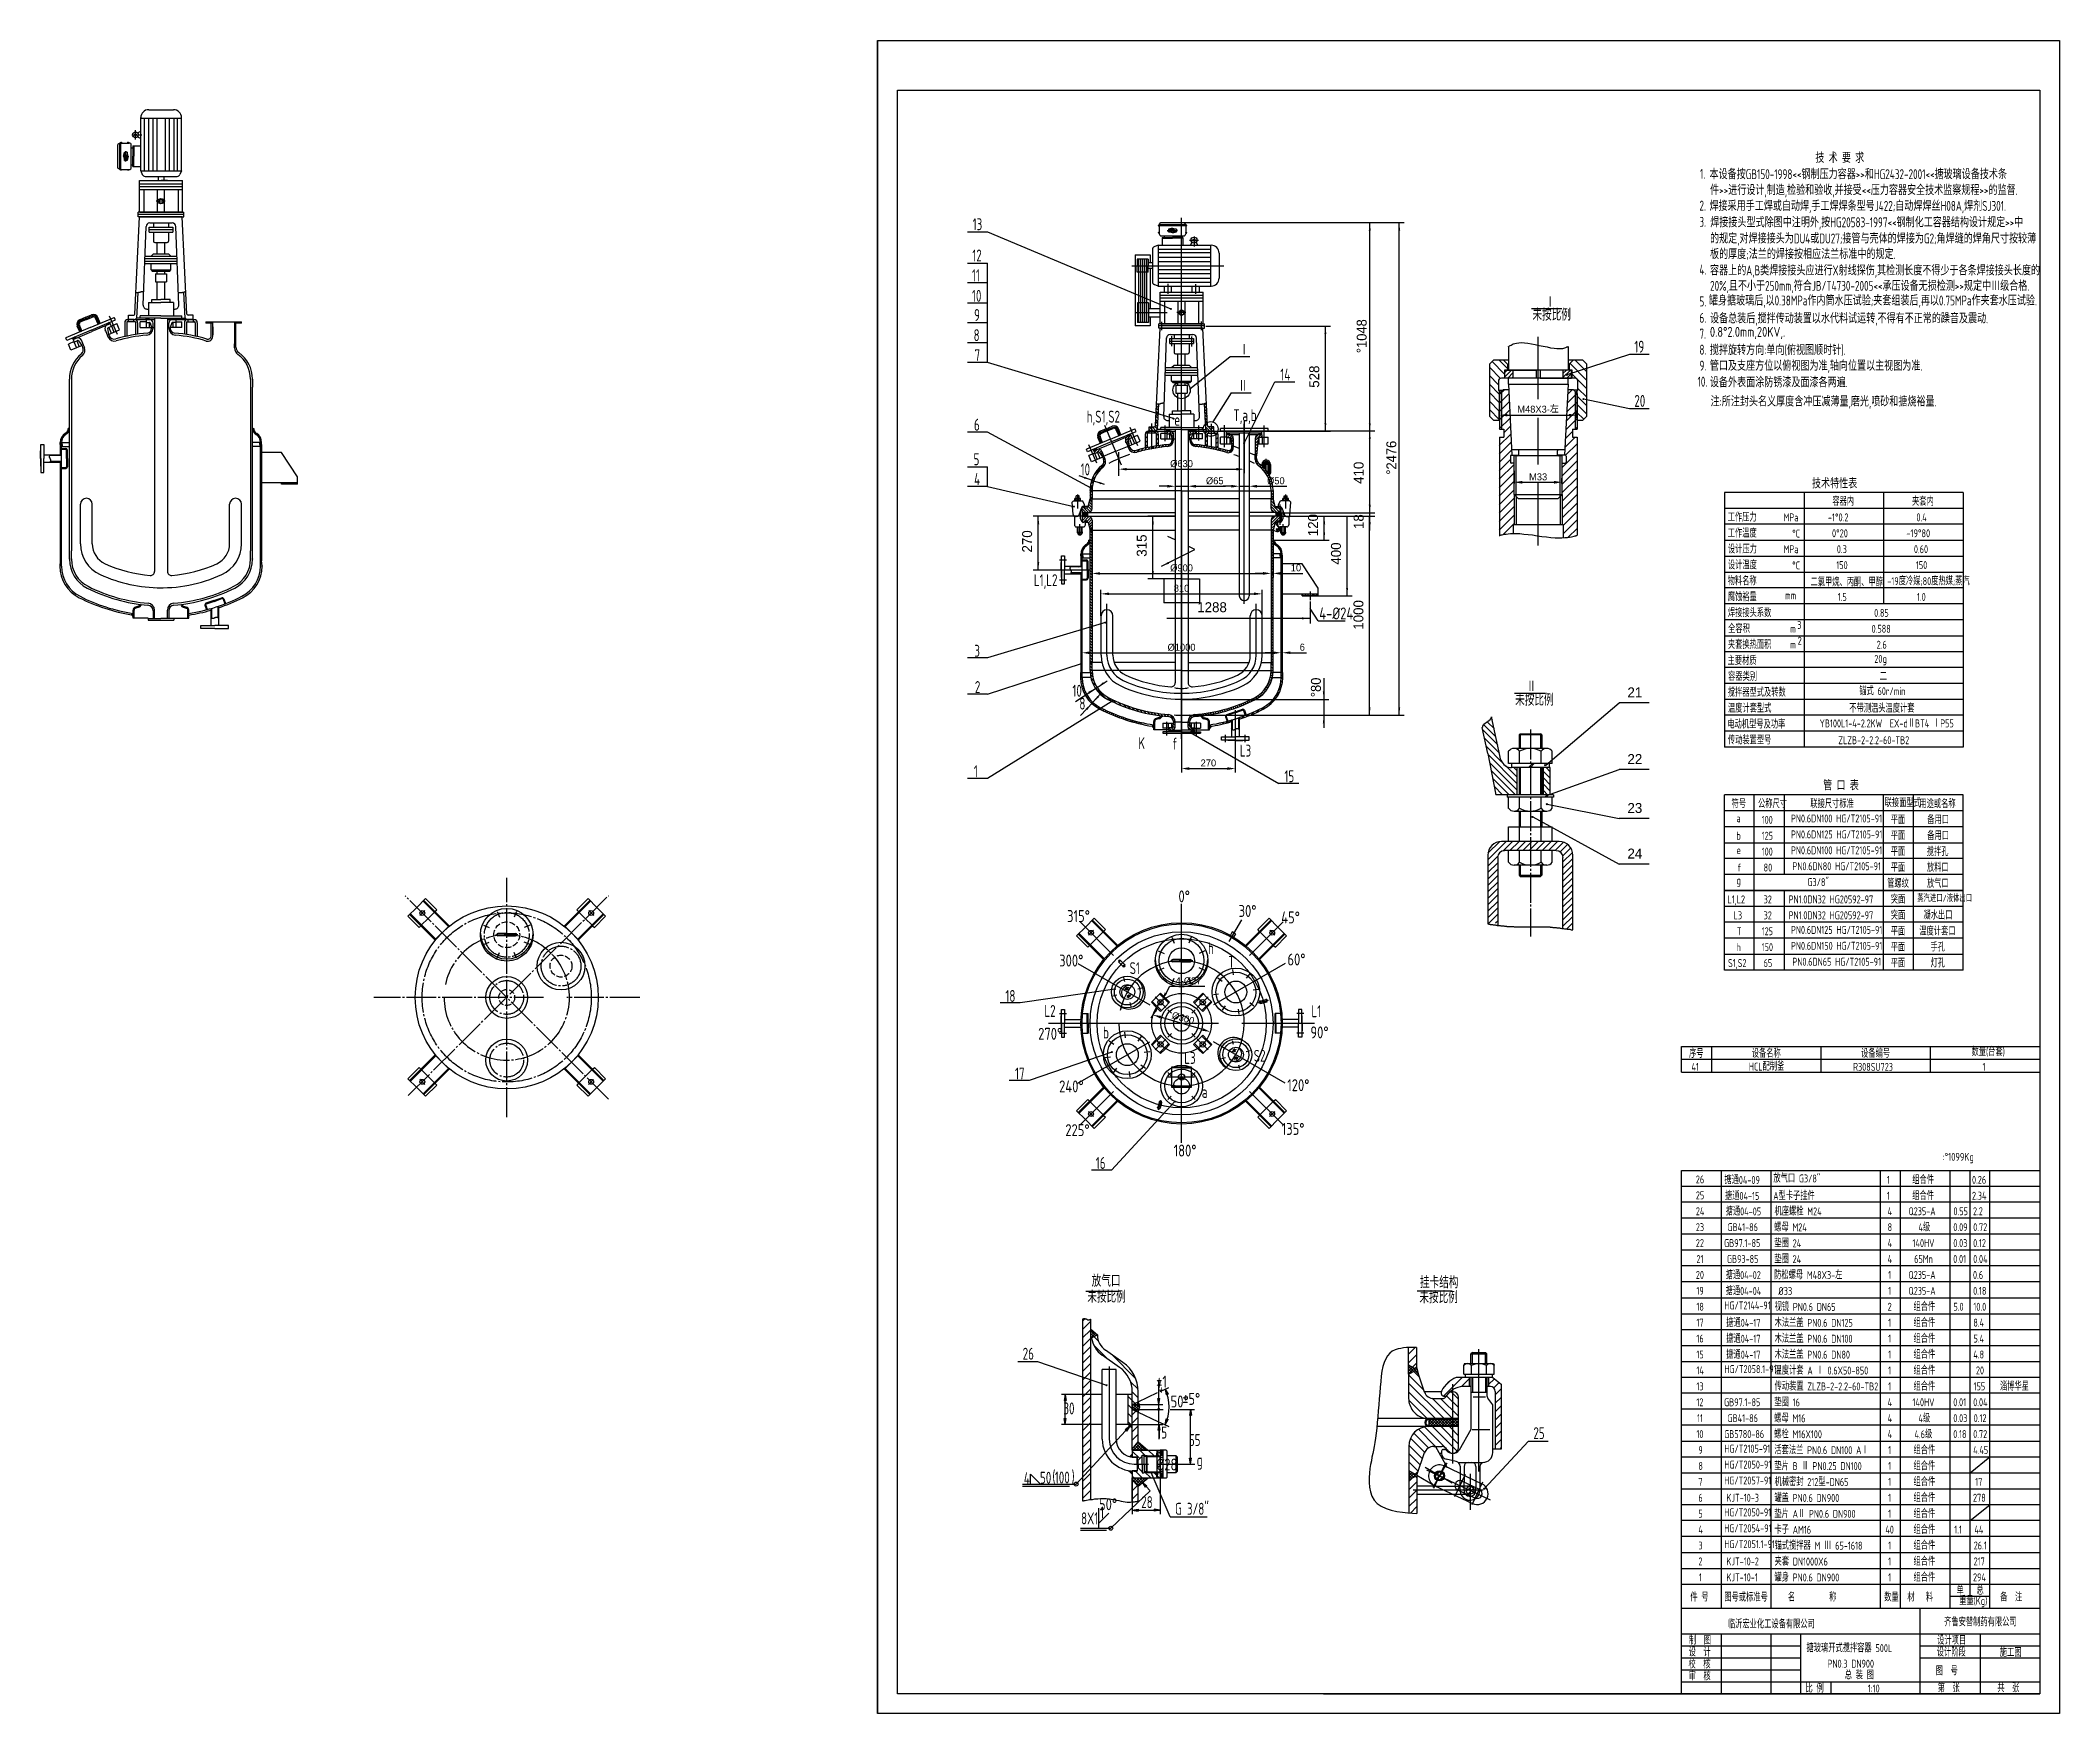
# Model space of a CAD drawing. Extents: x 184 to 1198, y -216 to 625.
import ezdxf

# ---------------------------------------------------------------- set-up
doc = ezdxf.new("R2010")
doc.units = 0
doc.linetypes.add('DASHDOT', pattern=[18, 15, -1, 1, -1])
doc.linetypes.add('DASHED', pattern=[4, 3, -1])
doc.layers.get('0').update_dxf_attribs({"color": 8, "linetype": 'CONTINUOUS'})
doc.layers.get('DEFPOINTS').update_dxf_attribs({"linetype": 'CONTINUOUS'})
for name, color, linetype in [('0-EQUIPMENT', 7, 'CONTINUOUS'), ('1', 8, 'CONTINUOUS'), ('2', 94, 'DASHDOT'), ('4', 2, 'DASHED'), ('5', 214, 'CONTINUOUS'), ('8', 94, 'CONTINUOUS'), ('85', 7, 'CONTINUOUS')]:
    doc.layers.add(name, color=color, linetype=linetype)
doc.styles.add('HZTXT', font='tssdeng.shx', dxfattribs={"width": 0.8, "bigfont": 'tssdchn.shx'})
doc.styles.get("Standard").update_dxf_attribs({"font": 'cadt_en', "bigfont": 'cadt_hz'})
doc.styles.add('STYLE1', font='cadt_en.shx', dxfattribs={"width": 0.650136, "bigfont": 'cadt_hz.shx'})
doc.styles.add('STYLE29', font='cadt_en.shx', dxfattribs={"width": 0.971372, "bigfont": 'cadt_hz.shx'})
doc.styles.add('STYLE30', font='cadt_en.shx', dxfattribs={"width": 0.972087, "bigfont": 'cadt_hz.shx'})
doc.styles.add('STYLE7', font='cadt_en.shx', dxfattribs={"width": 0.971372, "bigfont": 'cadt_hz.shx'})
doc.dimstyles.get("Standard").update_dxf_attribs({"dimtxt": 3.5, "dimasz": 4, "dimexe": 2, "dimexo": 0, "dimgap": 1, "dimtad": 1, "dimtoh": 1, "dimdec": 4, "dimzin": 0, "dimtxsty": 'STANDARD', "dimcen": 0, "dimazin": 3, "dimtfac": 1, "dimtdec": 4, "dimtmove": 0, "dimatfit": 3, "dimtolj": 1, "dimtzin": 0})

msp = doc.modelspace()

# ---------------------------------------------------------------- texts
at = {"layer": '0-EQUIPMENT', "style": 'HZTXT', "width": 0.7}
for s, height, p in [('技 术 要 求', 5, (1075.52671, 563.36742)), ('1.', 5, (1017.55036, 555.32805)), ('本设备按GB150-1998<<钢制压力容器>>和HG2432-2001<<搪玻璃设备技术条', 5, (1022.34584, 555.15355)), ('件>>进行设计,制造,检验和验收,并接受<<压力容器安全技术监察规程>>的监督.', 5, (1022.63184, 547.17555)), ('2.', 5, (1017.27692, 539.32805)), ('焊接采用手工焊或自动焊,手工焊焊条型号J422;自动焊焊丝H08A,焊剂SJ301.', 5, (1022.32413, 539.21446)), ('13', 6, (652.03514, 529.48792)), ('3.', 5, (1017.27692, 531.18205)), ('焊接接头型式除图中注明外,按HG20583-1997<<钢制化工容器结构设计规定>>中', 5, (1022.71984, 530.97455)), ('的规定,对焊接接头为DU4或DU27;接管与壳体的焊接为G2;角焊缝的焊角尺寸按较薄', 5, (1022.60684, 522.83155)), ('12', 6, (651.85114, 513.76892)), ('板的厚度;法兰的焊接按相应法兰标准中的规定.', 5, (1022.60684, 514.99355)), ('11', 6, (651.64714, 503.80992)), ('4.', 5, (1017.27692, 507.18205)), ('容器上的A,B类焊接接头应进行X射线探伤,其检测长度不得少于各条焊接接头长度的', 5, (1022.60684, 506.79455)), ('10', 6, (651.67814, 493.50992)), ('20%,且不小于250mm,符合JB/T4730-2005<<承压设备无损检测>>规定中Ⅲ级合格.', 5, (1022.61484, 499.02455)), ('9', 6, (652.74114, 483.86992)), ('未按比例', 6, (933.36265, 484.03739)), ('Ⅰ', 6, (939.84371, 490.47031)), ('5.', 5, (1017.27692, 491.18205)), ('6.', 5, (1017.27692, 482.93475)), ('罐身搪玻璃后,以0.38MPa作内筒水压试验;夹套组装后,再以0.75MPa作夹套水压试验.', 5, (1022.05278, 491.6577)), ('设备总装后,搅拌传动装置以水代料试运转,不得有不正常的躁音及震动.', 5, (1022.57584, 482.68625)), ('8', 6, (652.49814, 473.74192)), ('7.', 5, (1017.27692, 474.93475)), ('7', 6, (652.98414, 463.69492)), ('Ⅰ', 6, (786.07487, 466.47515)), ('19', 6, (984.56545, 467.94713)), ('8.', 5, (1017.27692, 466.93475)), ('搅拌旋转方向:单向(俯视图顺时针).', 5, (1022.52284, 466.78325)), ('14', 6, (806.63378, 453.98938)), ('9.', 5, (1017.27692, 458.93475)), ('管口及支座方位以俯视图为准,轴向位置以主视图为准.', 5, (1022.53384, 458.87125)), ('Ⅱ', 6, (785.43336, 448.28965)), ('20', 6, (984.56545, 440.68876)), ('10.', 5, (1016.30384, 450.86428)), ('设备外表面涂防锈漆及面漆各两遍.', 5, (1022.53384, 450.56625)), ('h,S1,S2', 6, (709.31552, 432.78986)), ('T,a,b', 6, (783.08152, 433.49786)), ('注:所注封头名义厚度含冲压减薄量,磨光,喷砂和搪烧裕量.', 5, (1022.87675, 440.91124)), ('6', 6, (652.69114, 428.72392)), ('e', 6, (753.37145, 431.22796)), ('5', 6, (652.49814, 411.35946)), ('4', 6, (652.77414, 401.40092)), ('10', 6, (706.28059, 406.28249)), ('技术特性表', 5, (1073.85267, 399.71623)), ('工作压力', 4, (1031.46297, 383.09127)), ('MPa', 4, (1059.56916, 383.15861)), ('容器内', 4, (1084.05828, 391.09127)), ('夹套内', 4, (1124.13152, 391.07174)), ('0.4', 4, (1126.32173, 383.15861)), ('工作温度', 4, (1031.46297, 375.09127)), ('设计压力', 4, (1031.58015, 367.07174)), ('MPa', 4, (1059.56916, 367.15861)), ('0.3', 4, (1086.32173, 367.15861)), ('0.60', 4, (1125.05655, 367.15861)), ('L1,L2', 6, (682.78055, 350.60409)), ('物料名称', 4, (1031.46297, 351.09127)), ('设计温度', 4, (1031.58015, 359.09127)), ('150', 4, (1086.04829, 359.15861)), ('-19度冷媒;80度热媒;蒸汽', 4, (1111.69954, 351.09127)), ('150', 4, (1126.04829, 359.15861)), ('腐蚀裕量', 4, (1031.52156, 343.07174)), ('mm', 4, (1060.32217, 343.93986)), ('二氯甲烷、丙酮、甲醇', 4, (1073.10785, 350.54081)), ('1.5', 4, (1086.76659, 343.15861)), ('1.0', 4, (1126.59516, 343.15861)), ('焊接接头系数', 4, (1031.58015, 335.09127)), ('0.85', 4, (1105.05655, 335.15861)), ('全容积', 4, (1031.69734, 327.09127)), ('m', 4, (1062.913, 327.24286)), ('3', 4, (1066.43411, 329.12011)), ('2', 4, (1066.65511, 321.16911)), ('0.588', 4, (1103.79137, 327.15861)), ('3', 6, (652.88214, 315.10199)), ('主要材质', 4, (1031.43367, 311.0522)), ('夹套换热面积', 4, (1031.58015, 319.09127)), ('m', 4, (1062.913, 319.24286)), ('20g', 4, (1105.16948, 312.0377)), ('2.6', 4, (1106.32173, 319.15861)), ('容器类别', 4, (1031.69734, 303.09127)), ('二', 4, (1107.85014, 303.14986)), ('2', 6, (653.14614, 296.88199)), ('10', 6, (702.16055, 295.00709)), ('8', 6, (705.67455, 288.53609)), ('未按比例', 6, (924.66565, 290.46497)), ('Ⅱ', 6, (930.40495, 297.28328)), ('搅拌器型式及转数', 4, (1031.52156, 295.09127)), ('锚式 60r/min', 4, (1097.60521, 295.82151)), ('温度计套型式', 4, (1031.60945, 287.09127)), ('不带测温头温度计套', 4, (1092.58972, 287.09127)), ('K', 6, (735.35055, 268.68009)), ('f', 6, (752.35255, 268.42109)), ('传动装置型号', 4, (1031.58015, 271.1108)), ('电动机型号及功率', 4, (1031.31648, 279.09127)), ('YB100L1-4-2.2KW  EX-dⅡBT4 ⅠP55', 4, (1077.63497, 279.61742)), ('ZLZB-2-2.2-60-TB2', 4, (1087.07114, 271.15861)), ('L3', 6, (786.30255, 264.91209)), ('1', 6, (652.61814, 254.52699)), ('15', 6, (808.7113, 252.02269)), ('管 口 表', 5, (1079.46714, 247.94126)), ('联接面型式', 4, (1110.33656, 239.59312)), ('符号', 4, (1033.41355, 239.05962)), ('a', 4, (1035.87357, 231.92774)), ('公称尺寸', 4, (1046.73291, 239.07915)), ('100', 4, (1048.54829, 231.14649)), ('PN0.6DN100 HG/T2105-91', 4, (1063.28805, 231.80939)), ('联接尺寸标准', 4, (1073.02371, 239.05962)), ('平面', 4, (1113.41355, 231.05962)), ('用途或名称', 4, (1127.80379, 239.07915)), ('备用口', 4, (1131.76336, 231.07915)), ('b', 4, (1035.87357, 223.14649)), ('125', 4, (1048.54829, 223.14649)), ('PN0.6DN125 HG/T2105-91', 4, (1063.28805, 223.80939)), ('平面', 4, (1113.41355, 223.05962)), ('备用口', 4, (1131.76336, 223.07915)), ('e', 4, (1035.94193, 215.92774)), ('100', 4, (1048.54829, 215.14649)), ('PN0.6DN100 HG/T2105-91', 4, (1063.28805, 215.80939)), ('平面', 4, (1113.41355, 215.05962)), ('搅拌孔', 4, (1131.49968, 215.04008)), ('g', 4, (1035.87357, 200.70899)), ('f', 4, (1036.35208, 207.14649)), ('80', 4, (1049.54003, 207.14649)), ('PN0.6DN80 HG/T2105-91', 4, (1064.00554, 207.80939)), ('G3/8"', 4, (1071.5484, 199.80939)), ('管螺纹', 4, (1111.60222, 199.05962)), ('平面', 4, (1113.41355, 207.05962)), ('放料口', 4, (1131.60222, 207.05962)), ('放气口', 4, (1131.61687, 199.05962)), ('L1,L2', 4, (1031.35973, 191.14649)), ('32', 4, (1049.54003, 191.14649)), ('PN1.0DN32 HG20592-97', 4, (1062.09764, 191.14649)), ('突面', 4, (1113.4282, 191.04008)), ('蒸汽进口/液体出口', 3.5, (1126.7536, 191.89699)), ('L3', 4, (1034.47167, 183.14649)), ('32', 4, (1049.54003, 183.14649)), ('PN1.0DN32 HG20592-97', 4, (1062.10224, 183.14649)), ('突面', 4, (1113.4282, 183.04008)), ('凝水出口', 4, (1129.86414, 183.07915)), ('T', 4, (1036.07865, 175.14649)), ('125', 4, (1048.54829, 175.14649)), ('PN0.6DN125 HG/T2105-91', 4, (1063.28805, 175.80939)), ('平面', 4, (1113.41355, 175.05962)), ('温度计套口', 4, (1127.77449, 175.07915)), ('h', 6, (770.29314, 165.61167)), ('T', 6, (780.5112, 158.73767)), ('S1,S2', 4, (1031.64385, 159.14649)), ('h', 4, (1035.93071, 167.14649)), ('150', 4, (1048.54829, 167.14649)), ('65', 4, (1049.54003, 159.14649)), ('PN0.6DN150 HG/T2105-91', 4, (1063.28805, 167.80939)), ('PN0.6DN65 HG/T2105-91', 4, (1064.00554, 159.80939)), ('平面', 4, (1113.41355, 167.05962)), ('平面', 4, (1113.41355, 159.05962)), ('灯孔', 4, (1133.41355, 159.05962)), ('手孔', 4, (1133.3989, 167.05962)), ('S1', 6, (730.92855, 155.58367)), ('18', 6, (668.48737, 141.61217)), ('L2', 6, (688.08755, 134.07167)), ('L1', 6, (822.28955, 133.94867)), ('b', 6, (717.56779, 123.21867)), ('L3', 6, (758.37855, 110.44667)), ('S2', 6, (793.30455, 111.52667)), ('序号', 4, (1012.06371, 113.5517)), ('设备名称', 4, (1043.57138, 113.62707)), ('设备编号', 4, (1098.5042, 113.62707)), ('数量(台套)', 4, (1153.99841, 114.48936)), ('17', 6, (673.32595, 102.65397)), ('41', 4, (1013.28372, 106.98154)), ('HCL配制釜', 4, (1042.11932, 107.10915)), ('R308SU723', 4, (1094.49742, 106.98154)), ('1', 4, (1159.57186, 106.98154)), ('a', 6, (767.20055, 93.39007)), ('16', 6, (713.91003, 57.64699)), ('26', 4, (1015.4761, 50.40091)), ('搪通04-09', 4, (1029.80334, 50.11968)), ('放气口 G3/8"', 4, (1054.44104, 50.86945)), ('1', 4, (1111.48937, 50.20655)), ('组合件', 4, (1124.20337, 50.11968)), ('0.26', 4, (1154.25692, 50.20655)), ('25', 4, (1015.4761, 42.40091)), ('搪通04-15', 4, (1030.11096, 42.11968)), ('A型卡子挂件', 4, (1054.36425, 42.11968)), ('1', 4, (1111.48937, 42.20655)), ('组合件', 4, (1124.20337, 42.11968)), ('2.34', 4, (1154.25692, 42.20655)), ('24', 4, (1015.4761, 34.40091)), ('搪通04-05', 4, (1030.44473, 34.31404)), ('螺母 M24', 4, (1054.83912, 26.33357)), ('机座螺栓 M24', 4, (1055.01543, 34.31404)), ('4', 4, (1111.8565, 34.40091)), ('Q235-A', 4, (1122.34328, 34.40091)), ('4级', 4, (1127.34644, 26.31841)), ('0.55', 4, (1144.93051, 34.40091)), ('2.2', 4, (1154.74723, 34.40091)), ('23', 4, (1015.4761, 26.40091)), ('22', 4, (1015.4761, 18.40091)), ('GB97.1-85', 4, (1029.69155, 18.40091)), ('GB41-86', 4, (1031.41712, 26.40091)), ('垫圈 24', 4, (1054.92728, 18.31404)), ('4', 4, (1111.8565, 18.40091)), ('8', 4, (1111.8565, 26.40091)), ('140HV', 4, (1124.36646, 18.40091)), ('0.09', 4, (1144.84811, 26.40091)), ('0.03', 4, (1144.84811, 18.40091)), ('0.12', 4, (1154.80945, 18.40091)), ('0.72', 4, (1154.84811, 26.40091)), ('21', 4, (1015.78372, 10.40091)), ('GB93-85', 4, (1031.10858, 10.40091)), ('垫圈 24', 4, (1054.92728, 10.31404)), ('4', 4, (1111.8565, 10.40091)), ('65Mn', 4, (1125.18976, 10.40091)), ('0.01', 4, (1144.80945, 10.40091)), ('0.04', 4, (1154.84811, 10.40091)), ('放气口', 6, (711.83615, -1.51587)), ('挂卡结构', 6, (876.83141, -2.29768)), ('20', 4, (1015.4761, 2.40091)), ('搪通04-02', 4, (1030.44473, 2.31404)), ('防松螺母 M48X3-左', 4, (1054.80974, 2.31404)), ('1', 4, (1112.13076, 2.40091)), ('Q235-A', 4, (1122.34328, 2.40091)), ('0.6', 4, (1154.74723, 2.40091)), ('未按比例', 6, (709.66611, -9.55678)), ('未按比例', 6, (876.53864, -9.83504)), ('19', 4, (1015.74954, -5.59909)), ('18', 4, (1015.74954, -13.59909)), ('HG/T2144-91', 4, (1029.76728, -12.93619)), ('搪通04-04', 4, (1030.44473, -5.68596)), ('视镜 PN0.6 DN65', 4, (1055.04482, -13.68596)), ('2', 4, (1111.8565, -13.59909)), ('1', 4, (1112.13076, -5.59909)), ('Q235-A', 4, (1122.34328, -5.59909)), ('组合件', 4, (1124.84476, -13.68596)), ('5.0', 4, (1144.92922, -13.59909)), ('0.18', 4, (1154.82057, -5.59909)), ('10.0', 4, (1154.9293, -13.59909)), ('17', 4, (1015.74954, -21.59909)), ('搪通04-17', 4, (1030.75235, -21.68596)), ('木法兰盖 PN0.6 DN125', 4, (1055.04482, -21.68596)), ('1', 4, (1112.13076, -21.59909)), ('组合件', 4, (1124.84476, -21.68596)), ('8.4', 4, (1154.92922, -21.59909)), ('16', 4, (1015.74954, -29.59909)), ('搪通04-17', 4, (1030.75235, -29.68596)), ('木法兰盖 PN0.6 DN100', 4, (1055.04482, -29.68596)), ('1', 4, (1112.13076, -29.59909)), ('组合件', 4, (1124.84476, -29.68596)), ('5.4', 4, (1154.99441, -29.59909)), ('26', 6, (677.17706, -38.19131)), ('15', 4, (1015.74954, -37.59909)), ('搪通04-17', 4, (1030.75235, -37.68596)), ('木法兰盖 PN0.6 DN80', 4, (1055.04482, -37.68596)), ('1', 4, (1112.13076, -37.59909)), ('组合件', 4, (1124.84476, -37.68596)), ('4.8', 4, (1154.92922, -37.59909)), ('4', 6, (745.00411, -55.05545)), ('14', 4, (1015.74954, -45.59909)), ('13', 4, (1015.74954, -53.59909)), ('HG/T2058.1-91', 4, (1029.8248, -44.93619)), ('传动装置 ZLZB-2-2.2-60-TB2', 4, (1055.0445, -53.6469)), ('温度计套 A Ⅰ 0.6X50-850', 4, (1055.05806, -45.66643)), ('1', 4, (1112.13076, -45.59909)), ('1', 4, (1112.13076, -53.59909)), ('组合件', 4, (1124.84476, -45.68596)), ('组合件', 4, (1124.84476, -53.68596)), ('155', 4, (1155.03897, -53.59909)), ('20', 4, (1156.2239, -45.59909)), ('淄博华星', 4, (1168.3032, -53.66643)), ('30', 6, (697.64312, -65.70288)), ('12', 4, (1015.74954, -61.59909)), ('GB97.1-85', 4, (1029.68106, -61.59909)), ('垫圈 16', 4, (1054.92728, -61.68596)), ('4', 4, (1111.8565, -61.59909)), ('140HV', 4, (1124.36646, -61.59909)), ('0.01', 4, (1144.81423, -61.59909)), ('0.04', 4, (1154.84309, -61.59909)), ('11', 4, (1016.05715, -69.59909)), ('GB41-86', 4, (1031.41712, -69.59909)), ('螺母 M16', 4, (1054.83912, -69.66643)), ('4', 4, (1111.8565, -69.59909)), ('4级', 4, (1127.34644, -69.68159)), ('0.03', 4, (1144.84309, -69.59909)), ('0.12', 4, (1155.09628, -69.59909)), ('15', 6, (744.81106, -77.83602)), ('55', 6, (760.70803, -81.5967)), ('25', 6, (933.8194, -78.136)), ('10', 4, (1015.74954, -77.59909)), ('GB5780-86', 4, (1029.71724, -77.59909)), ('HG/T2105-91', 4, (1029.76005, -84.93619)), ('螺栓 M16X100', 4, (1054.83912, -77.68596)), ('4', 4, (1111.8565, -77.59909)), ('4.6级', 4, (1125.35701, -77.68159)), ('0.18', 4, (1144.81423, -77.59909)), ('0.72', 4, (1154.84414, -77.59909)), ('g', 6, (764.62534, -91.67735)), ('9', 4, (1016.74128, -85.59909)), ('8', 4, (1016.74128, -93.59909)), ('HG/T2050-91', 4, (1029.77871, -92.93619)), ('活套法兰 PN0.6 DN100 AⅠ', 4, (1054.93236, -85.68596)), ('垫片 B Ⅱ PN0.25 DN100', 4, (1054.9318, -93.68596)), ('1', 4, (1112.13076, -85.59909)), ('1', 4, (1112.13076, -93.59909)), ('组合件', 4, (1124.84476, -85.68596)), ('组合件', 4, (1124.84476, -93.68596)), ('4.45', 4, (1154.84309, -85.59909)), ('4', 6, (677.74482, -100.8113)), ('50', 6, (685.87878, -100.53326)), ('(', 6, (692.0941, -99.92192)), ('100', 6, (693.31679, -100.43137)), (')', 6, (701.7737, -99.92192)), ('7', 4, (1016.74128, -101.59909)), ('HG/T2057-91', 4, (1029.71718, -100.93619)), ('机械密封 212型-DN65', 4, (1055.01543, -101.68596)), ('1', 4, (1112.13076, -101.59909)), ('组合件', 4, (1124.84476, -101.68596)), ('17', 4, (1155.86382, -101.59909)), ('28', 6, (736.74333, -112.79641)), ('G 3/8"', 6, (753.76619, -116.1387)), ('6', 4, (1016.74128, -109.59909)), ('KJT-10-3', 4, (1030.88791, -109.59909)), ('罐盖 PN0.6 DN900', 4, (1054.95666, -109.7055)), ('1', 4, (1112.13076, -109.59909)), ('组合件', 4, (1124.84476, -109.68596)), ('278', 4, (1154.75604, -109.59909)), ('8X1', 6, (706.50459, -120.9535)), ('1', 6, (716.04519, -117.97676)), ('4', 4, (1016.74128, -125.59909)), ('5', 4, (1016.74128, -117.59909)), ('HG/T2054-91', 4, (1029.72362, -124.93619)), ('HG/T2050-91', 4, (1029.72487, -116.93619)), ('垫片 AⅡ PN0.6 DN900', 4, (1054.92728, -117.68596)), ('卡子 AM16', 4, (1054.95666, -125.68596)), ('40', 4, (1110.70737, -125.59909)), ('1', 4, (1112.13076, -117.59909)), ('组合件', 4, (1124.84476, -117.68596)), ('组合件', 4, (1124.84476, -125.68596)), ('1.1', 4, (1145.33003, -125.59909)), ('44', 4, (1155.46769, -125.59909)), ('3', 4, (1016.74128, -133.59909)), ('HG/T2051.1-91', 4, (1029.76151, -132.93619)), ('锚式搅拌器 M Ⅲ 65-1618', 4, (1055.04482, -133.66643)), ('1', 4, (1112.13076, -133.59909)), ('组合件', 4, (1124.84476, -133.68596)), ('26.1', 4, (1155.08257, -133.59909)), ('2', 4, (1016.74128, -141.59909)), ('KJT-10-2', 4, (1030.8697, -141.59909)), ('夹套 DN1000X6', 4, (1055.01543, -141.68596)), ('1', 4, (1112.13076, -141.59909)), ('组合件', 4, (1124.84476, -141.68596)), ('217', 4, (1155.06191, -141.59909)), ('1', 4, (1017.01472, -149.59909)), ('KJT-10-1', 4, (1030.88412, -149.59909)), ('罐身 PN0.6 DN900', 4, (1054.95666, -149.66643)), ('1', 4, (1112.13076, -149.59909)), ('组合件', 4, (1124.84476, -149.68596)), ('单', 4, (1146.50489, -156.27226)), ('294', 4, (1154.77066, -149.59909)), ('总', 4, (1156.49249, -156.27226)), ('件 号', 4, (1012.67429, -159.68596)), ('图号或标准号', 4, (1029.76349, -159.7055)), ('名         称', 4, (1061.74231, -159.66643)), ('数量', 4, (1110.09798, -159.66643)), ('材   料', 4, (1121.77967, -159.68596)), ('重量(Kg)', 4, (1147.78115, -161.42276)), ('备  注', 4, (1168.41106, -159.66643)), ('临沂宏业化工设备有限公司', 4, (1031.58946, -173.19437)), ('齐鲁安替制药有限公司', 4, (1140.26199, -172.16643)), ('制  图', 4, (1012.0076, -181.34183)), ('搪玻璃开式搅拌容器 500L', 4, (1071.08371, -185.1804)), ('设计项目', 4, (1136.75147, -181.34183)), ('校  核', 4, (1011.74913, -193.37864)), ('设  计', 4, (1011.86788, -187.34183)), ('PN0.3 DN900', 4, (1081.66189, -193.00459)), ('图  号', 4, (1136.0136, -196.72503)), ('设计阶段', 4, (1136.56094, -187.34183)), ('施工图', 4, (1168.19563, -187.49667)), ('审  核', 4, (1011.84248, -199.34183)), ('比 例', 4, (1070.55188, -205.49053)), ('总 装 图', 4, (1090.26789, -198.78259)), ('1:10', 4, (1101.84574, -205.49899)), ('第  张', 4, (1137.0018, -205.27226)), ('共  张', 4, (1166.95787, -205.27286))]:
    msp.add_text(s, height=height, dxfattribs=at).set_placement(p)
at = {"layer": '0-EQUIPMENT', "attachment_point": 7, "style": 'HZTXT'}
for s, insert, char_height in [('0.8%%d2.0mm,20KV,.', (1022.53384, 474.72925), 5), ('-1%%d0.2', (1081.79475, 383.15861), 4), ('%%dC', (1063.88808, 375.02403), 4), ('0%%d20', (1083.88077, 375.15861), 4), ('-19%%d80', (1121.24787, 375.15861), 4), ('%%dC', (1063.88808, 359.02403), 4), ('4-%%c24', (826.21793, 333.87853), 6), ('0%%d', (755.45692, 191.66056), 6), ('315%%d', (699.4894, 181.77703), 6), ('30%%d', (785.69931, 184.31556), 6), ('45%%d', (807.09712, 181.0815), 6), ('300%%d', (695.51808, 159.40034), 6), ('60%%d', (810.22792, 159.96056), 6), ('270%%d', (684.95392, 122.59456), 6), ('90%%d', (821.76392, 123.29656), 6), ('240%%d', (695.47392, 96.14529), 6), ('120%%d', (810.10092, 96.75256), 6), ('225%%d', (698.5951, 74.17495), 6), ('135%%d', (807.3344, 74.76502), 6), ('180%%d', (753.02492, 63.88756), 6), (':%%d1099Kg', (1139.53651, 60.54105), 4), (' %%c33', (1055.01543, -5.68596), 4), ('%%p1', (744.23189, -52.25614), 6), ('50%%d', (751.50854, -62.20699), 6), ('%%p5%%d', (757.32067, -60.9156), 6), ('%%c28', (744.3563, -93.8873), 6), ('50%%d', (715.53147, -113.86702), 6)]:
    msp.add_mtext(s, dxfattribs=dict(at, insert=insert, char_height=char_height))

# ---------------------------------------------------------------- blocks, each defined once
blk = doc.blocks.new('*U0')
at = {"layer": '1'}
for p, q in [((804.4, 387.4), (804.5, 387.5, 1)), ((804.4, 387.1), (804.8, 387.5)), ((804.4, 386.9), (805, 387.5)), ((804.4, 386.6), (805.3, 387.5)), ((804.4, 386.3), (805.6, 387.5)), ((804.4, 386), (805.9, 387.5)), ((804.4, 385.7), (806.2, 387.5)), ((806.1, 385.7), (804.4, 387.5)), ((805.8, 385.7), (804.4, 387.2)), ((805.5, 385.7), (804.4, 386.9)), ((805.3, 385.7), (804.4, 386.6)), ((805, 385.7), (804.4, 386.4)), ((804.7, 385.7), (804.4, 386.1)), ((804.4, 385.7), (804.4, 385.8)), ((806.4, 385.7), (804.6, 387.5)), ((804.7, 385.7), (806.5, 387.5)), ((804.9, 385.7), (806.7, 387.5)), ((806.7, 385.7), (804.9, 387.5)), ((806.9, 385.7), (805.1, 387.5)), ((805.2, 385.7), (807, 387.5)), ((807, 385.9), (805.4, 387.5)), ((805.5, 385.7), (807, 387.3)), ((807, 386.2), (805.7, 387.5)), ((805.8, 385.7), (807, 387)), ((807, 386.5), (806, 387.5)), ((806.1, 385.7), (807, 386.7)), ((807, 386.8), (806.3, 387.5)), ((806.4, 385.7), (807, 386.4)), ((807, 387.1), (806.6, 387.5)), ((806.6, 385.7), (807, 386.1)), ((807, 387.4), (806.8, 387.5)), ((806.9, 385.7), (807, 385.9))]:
    blk.add_line(p, q, dxfattribs=at)
blk = doc.blocks.new('*U1')
at = {"layer": '1'}
for p, q in [((802, 395), (802, 395, 1)), ((802, 394.7), (802.2, 394.9)), ((802.6, 394.4), (802, 394.9)), ((802, 394.4), (802.4, 394.8)), ((802, 394.2), (802.6, 394.7)), ((802, 394.6), (802.4, 394.3)), ((802, 394.3), (802.2, 394.2)), ((802.5, 394.8), (802.7, 394.5)), ((802.6, 394.4), (802.8, 394.6)), ((802.9, 394.5), (803, 394.6)), ((802.9, 394.6), (803.1, 394.4))]:
    blk.add_line(p, q, dxfattribs=at)
blk = doc.blocks.new('*U2')
at = {"layer": '1'}
for p, q in [((802, 379.1), (802.6, 378.6)), ((802, 379), (802.2, 379.1)), ((802, 378.7), (802.4, 379)), ((802, 378.9), (802.4, 378.5)), ((802.6, 378.9), (802, 378.4)), ((802, 378.6), (802.2, 378.4)), ((802, 378.3), (802, 378.3, 1)), ((802.5, 378.5), (802.7, 378.8)), ((802.6, 378.9), (802.8, 378.7)), ((802.9, 378.7), (803.1, 378.9)), ((802.9, 378.8), (803, 378.7))]:
    blk.add_line(p, q, dxfattribs=at)
blk = doc.blocks.new('*U3')
at = {"layer": '1'}
for p, q in [((803, 373.9), (803.1, 374, 1)), ((803, 374), (803.3, 373.7)), ((803, 373.8), (803.1, 373.9)), ((803, 373.7), (803.2, 373.9)), ((803, 373.5), (803.3, 373.8)), ((803, 373.8), (803.2, 373.6)), ((803, 373.7), (803.1, 373.6)), ((803, 373.5), (803, 373.5)), ((803.3, 373.8), (803.4, 373.7)), ((803.4, 373.7), (803.4, 373.8))]:
    blk.add_line(p, q, dxfattribs=at)
blk = doc.blocks.new('*U4')
at = {"layer": '1'}
for p, q in [((760.3, 282.5), (760.6, 282.2)), ((760.3, 282.3), (760.5, 282.4, 1)), ((760.3, 282), (760.6, 282.3)), ((760.3, 282.2), (760.5, 282.1)), ((760.8, 282.2), (760.9, 282.3)), ((760.8, 282.3), (760.9, 282.2)), ((761, 282.1), (761, 282.1))]:
    blk.add_line(p, q, dxfattribs=at)
blk = doc.blocks.new('*U5')
at = {"layer": '1'}
for p, q in [((761.8, 278.1), (761.9, 278.2, 1)), ((761.8, 277.8), (762.2, 278.2)), ((761.8, 277.5), (762.5, 278.2)), ((762.5, 277.4), (761.8, 278.2)), ((762.2, 277.4), (761.8, 277.9)), ((761.8, 277.6), (761.9, 277.4)), ((762, 277.4), (762.8, 278.2)), ((762.8, 277.4), (762, 278.2)), ((762.3, 277.4), (763.1, 278.2)), ((762.3, 278.2), (763.1, 277.4)), ((762.5, 277.4), (763.3, 278.2)), ((762.6, 278.2), (763.4, 277.4)), ((763.4, 277.7), (762.8, 278.2)), ((762.8, 277.4), (763.4, 278.1)), ((763.4, 277.9), (763.1, 278.2)), ((763.1, 277.4), (763.4, 277.8)), ((763.4, 278.2), (763.4, 278.2)), ((763.4, 277.4), (763.4, 277.5))]:
    blk.add_line(p, q, dxfattribs=at)
blk = doc.blocks.new('*U6')
at = {"layer": '1'}
for p, q in [((707, 385.9), (708.6, 387.5)), ((707, 386.2), (708.4, 387.5)), ((707, 386.5), (708.1, 387.5)), ((707, 386.8), (707.8, 387.5)), ((707, 387.1), (707.5, 387.5)), ((707, 387.4), (707.2, 387.5)), ((708.8, 385.7), (707, 387.5)), ((708.6, 385.7), (707, 387.3)), ((708.3, 385.7), (707, 387)), ((708, 385.7), (707, 386.7)), ((707.7, 385.7), (707, 386.4)), ((707.4, 385.7), (707, 386.1)), ((707.1, 385.7), (707, 385.9)), ((707.1, 385.7), (708.9, 387.5)), ((709.1, 385.7), (707.3, 387.5)), ((707.4, 385.7), (709.2, 387.5)), ((709.4, 385.7), (707.6, 387.5)), ((707.7, 385.7), (709.5, 387.5)), ((709.7, 385.7), (707.9, 387.5)), ((708, 385.7), (709.7, 387.5)), ((709.7, 386), (708.2, 387.5)), ((708.2, 385.7), (709.7, 387.2)), ((709.7, 386.3), (708.5, 387.5)), ((708.5, 385.7), (709.7, 386.9)), ((709.7, 386.6), (708.7, 387.5)), ((708.8, 385.7), (709.7, 386.6)), ((709.7, 386.9), (709, 387.5)), ((709.1, 385.7), (709.7, 386.4)), ((709.7, 387.1), (709.3, 387.5)), ((709.4, 385.7), (709.7, 386.1)), ((709.7, 387.4), (709.6, 387.5)), ((709.7, 385.7), (709.7, 385.8, 1))]:
    blk.add_line(p, q, dxfattribs=at)
blk = doc.blocks.new('*U7')
at = {"layer": '1'}
for p, q in [((711.2, 394.6), (711, 394.4)), ((711.1, 394.5), (711, 394.6)), ((711.6, 394.8), (711.3, 394.5)), ((711.5, 394.4), (711.3, 394.6)), ((711.5, 394.4), (712, 394.9)), ((712, 394.2), (711.5, 394.7)), ((712, 394.4), (711.7, 394.8)), ((712, 394.6), (711.7, 394.3)), ((712, 394.7), (711.8, 394.9)), ((712, 394.3), (711.9, 394.2, 1)), ((712, 395), (712, 395))]:
    blk.add_line(p, q, dxfattribs=at)
blk = doc.blocks.new('*U8')
at = {"layer": '1'}
for p, q in [((711.2, 378.7), (711, 378.9)), ((711.1, 378.8), (711, 378.7)), ((711.5, 378.9), (711.3, 378.7)), ((711.6, 378.5), (711.3, 378.8)), ((712, 379.1), (711.5, 378.6)), ((711.5, 378.9), (712, 378.4)), ((712, 378.7), (711.7, 379)), ((712, 378.9), (711.7, 378.5)), ((712, 378.6), (711.8, 378.4)), ((712, 379), (711.9, 379.1, 1)), ((712, 378.3), (712, 378.3))]:
    blk.add_line(p, q, dxfattribs=at)
blk = doc.blocks.new('*U9')
at = {"layer": '1'}
for p, q in [((710.7, 373.7), (710.6, 373.8)), ((711, 374), (710.7, 373.7)), ((710.7, 373.8), (710.7, 373.7)), ((711, 373.5), (710.7, 373.8)), ((711, 373.7), (710.8, 373.9)), ((711, 373.8), (710.8, 373.6)), ((711, 373.8), (710.9, 373.9)), ((711, 373.7), (710.9, 373.6)), ((711, 373.9), (711, 374)), ((711, 373.5), (711, 373.5, 1))]:
    blk.add_line(p, q, dxfattribs=at)
blk = doc.blocks.new('*U10')
at = {"layer": '1'}
for p, q in [((711.2, 312.3), (711, 312.2)), ((711.1, 312.2), (711, 312.3)), ((711.6, 312.5), (711.3, 312.2)), ((711.5, 312.1), (711.3, 312.3)), ((712, 312.6), (711.5, 312.1)), ((712, 311.8), (711.5, 312.4)), ((712, 312.1), (711.7, 312.5)), ((712, 312.3), (711.7, 312)), ((712, 312.4), (711.8, 312.6)), ((712, 312), (711.9, 311.9, 1)), ((712, 312.7), (712, 312.7))]:
    blk.add_line(p, q, dxfattribs=at)
blk = doc.blocks.new('*U11')
at = {"layer": '1'}
for p, q in [((753.2, 282.2), (753.1, 282.3)), ((753.1, 282.1), (753.1, 282.1)), ((753.3, 282.3), (753.2, 282.2)), ((753.8, 282.5), (753.4, 282.2)), ((753.8, 282), (753.4, 282.3)), ((753.8, 282.3), (753.6, 282.4)), ((753.8, 282.2), (753.6, 282.1, 1))]:
    blk.add_line(p, q, dxfattribs=at)
blk = doc.blocks.new('*U12')
at = {"layer": '1'}
for p, q in [((750.6, 277.7), (751.2, 278.2)), ((750.6, 277.9), (750.9, 278.2)), ((750.6, 278.2), (750.7, 278.2)), ((751.2, 277.4), (750.6, 278.1)), ((751, 277.4), (750.6, 277.8)), ((750.7, 277.4), (750.6, 277.5)), ((751.5, 278.2), (750.7, 277.4)), ((751.5, 277.4), (750.7, 278.2)), ((751.8, 278.2), (751, 277.4)), ((751.8, 277.4), (751, 278.2)), ((751.3, 277.4), (752.1, 278.2)), ((752.1, 277.4), (751.3, 278.2)), ((751.6, 277.4), (752.3, 278.2)), ((752.3, 277.5), (751.6, 278.2)), ((752.3, 277.8), (751.8, 278.2)), ((751.8, 277.4), (752.3, 277.9)), ((752.3, 278.1), (752.1, 278.2)), ((752.3, 277.6), (752.1, 277.4, 1))]:
    blk.add_line(p, q, dxfattribs=at)
blk = doc.blocks.new('*U13')
at = {"layer": '1'}
for p, q in [((802, 312.7), (802, 312.7, 1)), ((802, 312.4), (802.2, 312.6)), ((802, 312.6), (802.5, 312.1)), ((802, 312.1), (802.4, 312.5)), ((802, 311.8), (802.6, 312.4)), ((802, 312.3), (802.4, 312)), ((802, 312), (802.2, 311.9)), ((802.4, 312.5), (802.7, 312.2)), ((802.6, 312.1), (802.8, 312.3)), ((802.9, 312.2), (803, 312.3)), ((802.9, 312.3), (803, 312.2))]:
    blk.add_line(p, q, dxfattribs=at)
blk = doc.blocks.new('*U14')
at = {"layer": '1'}
for p, q in [((807.1, 365.7), (807.3, 365.9, 1)), ((807.1, 365.8), (807.3, 365.6)), ((807.2, 365.7), (807.6, 366.1)), ((807.2, 365.8), (807.6, 365.4)), ((807.3, 365.6), (807.6, 366)), ((807.3, 365.9), (807.6, 365.5)), ((807.4, 365.9), (807.6, 365.7)), ((807.4, 365.6), (807.6, 365.8)), ((807.5, 366), (807.6, 365.8)), ((807.5, 365.5), (807.6, 365.7)), ((807.6, 366.1), (807.6, 366)), ((807.6, 365.4), (807.6, 365.5))]:
    blk.add_line(p, q, dxfattribs=at)
blk = doc.blocks.new('*U15')
at = {"layer": '1'}
for p, q in [((706.5, 366.1), (706.4, 366)), ((706.9, 365.7), (706.4, 366.1)), ((706.6, 366), (706.4, 365.8)), ((706.8, 365.6), (706.4, 366)), ((706.8, 365.9), (706.4, 365.5)), ((706.7, 365.9), (706.4, 365.7)), ((706.9, 365.8), (706.4, 365.4)), ((706.7, 365.6), (706.4, 365.8)), ((706.6, 365.5), (706.4, 365.7)), ((706.5, 365.4), (706.4, 365.5)), ((707, 365.7), (706.8, 365.9)), ((707, 365.8), (706.8, 365.6, 1))]:
    blk.add_line(p, q, dxfattribs=at)
blk = doc.blocks.new('*U16')
at = {"layer": '1'}
for p, q in [((729.9, 421.1), (729.9, 421.1, 1)), ((729.9, 421), (730, 421.1)), ((730.2, 420.8), (729.9, 421.1)), ((730, 420.9), (730.1, 421.1)), ((730, 420.8), (730.3, 421.1)), ((730, 420.7), (730.4, 421.1)), ((730.3, 420.9), (730, 421.1)), ((730.1, 420.7), (730, 420.9)), ((730.1, 421.1), (730.3, 420.9)), ((730.1, 420.6), (730.1, 420.6)), ((730.3, 421.1), (730.4, 421)), ((730.4, 421.1), (730.5, 421.1)), ((730.5, 421.2), (730.6, 421.3)), ((730.5, 421.1), (730.6, 421.2)), ((730.5, 421.2), (730.6, 421.1)), ((730.6, 421.3), (730.6, 421.2)), ((730.6, 421.1), (730.7, 421.1))]:
    blk.add_line(p, q, dxfattribs=at)
blk = doc.blocks.new('*U17')
at = {"layer": '1'}
for p, q in [((717.9, 416.1), (717.9, 416.1)), ((717.3, 415.7), (717.3, 415.6)), ((717.4, 415.7), (717.3, 415.7)), ((717.5, 415.6), (717.3, 415.6)), ((717.4, 415.7), (717.4, 415.5)), ((717.4, 415.5), (717.4, 415.5)), ((718.1, 415.7), (717.5, 415.7)), ((717.5, 415.6), (717.5, 415.6)), ((718, 415.8), (717.6, 415.8)), ((717.6, 415.7), (717.6, 415.6)), ((717.7, 415.9), (717.7, 415.6)), ((718, 415.9), (717.7, 415.9)), ((717.8, 415.6), (717.8, 416)), ((717.9, 416), (717.8, 416)), ((717.9, 415.6), (717.9, 416.1)), ((718, 415.6), (718, 415.8, 1)), ((718.1, 415.6), (718.1, 415.6))]:
    blk.add_line(p, q, dxfattribs=at)
blk = doc.blocks.new('*U18')
at = {"layer": '1'}
for p, q in [((779.6, 426.7), (780.4, 427.5)), ((779.6, 426.9), (780.2, 427.5)), ((779.6, 427.2), (779.9, 427.5)), ((780.4, 426.7), (779.6, 427.5)), ((780.1, 426.7), (779.6, 427.2)), ((779.8, 426.7), (779.6, 426.9)), ((779.9, 426.7), (780.7, 427.5)), ((780.7, 426.7), (779.9, 427.5)), ((780.2, 426.7), (781, 427.5)), ((781, 426.7), (780.2, 427.5)), ((781.1, 426.9), (780.5, 427.5)), ((780.5, 426.7), (781.1, 427.3)), ((781.1, 427.1), (780.7, 427.5)), ((780.8, 426.7), (781.1, 427)), ((781.1, 427.4), (781, 427.5)), ((781.1, 426.7), (781.1, 426.7, 1))]:
    blk.add_line(p, q, dxfattribs=at)
blk = doc.blocks.new('*U19')
at = {"layer": '1'}
for p, q in [((796, 427.4), (796, 427.5, 1)), ((796, 427.1), (796.3, 427.5)), ((796, 426.9), (796.6, 427.5)), ((796.6, 426.7), (796, 427.3)), ((796.3, 426.7), (796, 427)), ((796, 426.7), (796, 426.7)), ((796.1, 426.7), (796.9, 427.5)), ((796.9, 426.7), (796.1, 427.5)), ((797.1, 426.7), (796.3, 427.5)), ((796.4, 426.7), (797.2, 427.5)), ((797.4, 426.7), (796.6, 427.5)), ((796.7, 426.7), (797.4, 427.5)), ((797.4, 426.9), (796.9, 427.5)), ((796.9, 426.7), (797.4, 427.2)), ((797.4, 427.2), (797.2, 427.5)), ((797.2, 426.7), (797.4, 426.9))]:
    blk.add_line(p, q, dxfattribs=at)
blk = doc.blocks.new('*U20')
at = {"layer": '1'}
for p, q in [((706.2, 306.8), (706.8, 307.4)), ((706.2, 307.1), (706.4, 307.2)), ((706.2, 307.1), (706.5, 306.9)), ((706.2, 306.9), (706.3, 306.8)), ((706.4, 307.3), (706.6, 307.5, 1)), ((706.4, 307.5), (706.8, 307.1)), ((706.4, 307.2), (706.6, 307)), ((706.8, 307.1), (707, 307.3)), ((706.9, 307.3), (707, 307.2))]:
    blk.add_line(p, q, dxfattribs=at)
blk = doc.blocks.new('*U21')
at = {"layer": '1'}
for p, q in [((807.2, 307.3), (807.1, 307.2)), ((807.3, 307.1), (807.1, 307.3)), ((807.6, 307.5), (807.2, 307.1)), ((807.8, 306.8), (807.3, 307.4)), ((807.7, 307.2), (807.4, 307)), ((807.6, 307.3), (807.5, 307.5)), ((807.8, 307.1), (807.6, 306.9)), ((807.8, 307.1), (807.7, 307.2)), ((807.8, 306.9), (807.8, 306.8, 1))]:
    blk.add_line(p, q, dxfattribs=at)
blk = doc.blocks.new('*U22')
for p, q in [((782.1, 278.7), (782.2, 278.6, 1)), ((782.2, 278.6), (782.3, 278.6)), ((782.3, 278.6), (782.4, 278.6)), ((782.4, 278.6), (782.6, 278.5)), ((782.6, 278.5), (782.7, 278.5)), ((782.7, 278.5), (782.8, 278.4)), ((782.8, 278.4), (783, 278.4)), ((783, 278.4), (783.1, 278.4)), ((783.1, 278.4), (783.2, 278.4)), ((783.2, 278.4), (783.3, 278.4)), ((783.3, 278.4), (783.5, 278.4)), ((783.5, 278.4), (783.6, 278.5)), ((783.6, 278.5), (783.7, 278.5)), ((783.7, 278.5), (783.8, 278.6)), ((783.8, 278.6), (783.9, 278.6)), ((783.9, 278.6), (784, 278.7)), ((784, 278.7), (784.1, 278.8)), ((784.1, 278.8), (784.3, 278.8)), ((784.3, 278.8), (784.4, 278.9)), ((784.4, 278.9), (784.5, 278.9)), ((784.5, 278.9), (784.6, 279)), ((784.6, 279), (784.7, 279)), ((784.7, 279), (784.9, 279)), ((784.9, 279), (785, 279)), ((785, 279), (785.1, 279)), ((785.1, 279), (785.2, 279)), ((785.2, 279), (785.4, 278.9)), ((785.4, 278.9), (785.5, 278.9)), ((785.5, 278.9), (785.6, 278.8)), ((785.6, 278.8), (785.7, 278.8)), ((785.7, 278.8), (785.8, 278.8)), ((785.8, 278.8), (785.9, 278.7))]:
    blk.add_line(p, q)
blk = doc.blocks.new('*U23')
for p, q in [((782.4, 421.2), (782.5, 421.3, 1)), ((782.5, 421), (782.8, 421.3)), ((782.5, 421.3), (783, 420.7)), ((782.6, 420.9), (783, 421.3)), ((782.7, 421.3), (783, 421)), ((782.8, 420.7), (783, 421)), ((782.8, 420.7), (783, 420.4)), ((782.9, 420.5), (783, 420.7)), ((783, 421.3), (783, 421.3)), ((783, 420.4), (783, 420.4))]:
    blk.add_line(p, q)
blk = doc.blocks.new('*U24')
for p, q in [((794, 417), (794, 417, 1)), ((794, 416.7), (794.2, 416.8)), ((794.7, 416.1), (794, 416.8)), ((794, 416.4), (794.3, 416.7)), ((794, 416.1), (794.4, 416.5)), ((794.4, 416.1), (794, 416.5)), ((794.2, 416), (794, 416.2)), ((794.2, 416), (794.5, 416.4)), ((794.5, 416.1), (794.7, 416.2))]:
    blk.add_line(p, q)
blk = doc.blocks.new('*U25')
for p, q in [((701, 360), (700.9, 359.8)), ((700.9, 359.8), (700.9, 359.7)), ((700.9, 359.7), (700.9, 359.6)), ((700.9, 359.6), (700.9, 359.4)), ((700.9, 359.4), (701, 359.3)), ((701.1, 360.4), (701, 360.2)), ((701, 360.2), (701, 360.1)), ((701, 360.1), (701, 360)), ((701, 359.3), (701, 359.2)), ((701, 359.2), (701.1, 359.1)), ((701.2, 360.6), (701.1, 360.5)), ((701.1, 360.5), (701.1, 360.4)), ((701.1, 359.1), (701.1, 359)), ((701.1, 359), (701.2, 358.9)), ((701.2, 360.6), (701.2, 360.6, 1)), ((701.2, 358.9), (701.2, 358.7)), ((701.2, 358.7), (701.3, 358.6)), ((701.3, 358.6), (701.4, 358.5)), ((701.4, 357.1), (701.3, 357)), ((701.3, 357), (701.3, 356.9)), ((701.3, 356.9), (701.3, 356.8)), ((701.4, 358.5), (701.4, 358.4)), ((701.4, 358.4), (701.5, 358.3)), ((701.5, 357.4), (701.4, 357.3)), ((701.4, 357.3), (701.4, 357.1)), ((701.5, 358.3), (701.5, 358.2)), ((701.5, 358.2), (701.5, 358.1)), ((701.5, 358.1), (701.5, 357.9)), ((701.5, 357.9), (701.5, 357.8)), ((701.5, 357.8), (701.5, 357.7)), ((701.5, 357.7), (701.5, 357.5)), ((701.5, 357.5), (701.5, 357.4))]:
    blk.add_line(p, q)
blk = doc.blocks.new('*U26')
for p, q in [((729.7, 426.5), (729.8, 426.6)), ((730.3, 425.9), (729.7, 426.5)), ((729.8, 426.3), (730.3, 426.8)), ((729.9, 426.1), (730.8, 427)), ((730.5, 426), (729.9, 426.6)), ((730, 425.9), (731.2, 427.2)), ((730.7, 426.1), (730.1, 426.7)), ((730.3, 425.9), (731.3, 427)), ((730.9, 426.2), (730.3, 426.8)), ((730.5, 426.9), (731.1, 426.2)), ((730.7, 426.9), (731.3, 426.3)), ((730.7, 426.1), (731.4, 426.8)), ((731.5, 426.4), (730.9, 427)), ((731.4, 426.8), (731.1, 427.1)), ((731.2, 426.3), (731.5, 426.6)), ((712.6, 419.3), (712.7, 419.3, 1)), ((713.2, 418.7), (712.6, 419.2)), ((712.7, 419.1), (713.2, 419.5)), ((712.8, 418.9), (713.6, 419.8)), ((712.8, 419.4), (713.4, 418.8)), ((713, 418.6), (712.8, 418.8)), ((712.9, 418.7), (714.1, 420)), ((713.6, 418.9), (713, 419.5)), ((713.1, 418.7), (714.2, 419.8)), ((713.8, 418.9), (713.2, 419.6)), ((714, 419), (713.4, 419.6)), ((714.2, 419.1), (713.6, 419.7)), ((713.6, 418.9), (714.3, 419.6)), ((713.8, 419.8), (714.4, 419.2)), ((714, 419.9), (714.3, 419.6)), ((714.1, 419.1), (714.4, 419.4)), ((729.9, 426), (730.1, 425.8))]:
    blk.add_line(p, q)
blk = doc.blocks.new('*D27')
for p, q in [((707, 385.7), (682.5, 385.7)), ((685, 358.7), (685, 385.7)), ((691.3, 358.7), (682.5, 358.7))]:
    blk.add_line(p, q)
for points in [[(685, 385.7), (685.5, 381.7), (684.5, 381.7)], [(685, 358.7), (684.5, 362.7), (685.5, 362.7)]]:
    blk.add_solid(points)
at = {"style": 'STYLE1'}
blk.add_text('270', height=5, rotation=90, dxfattribs=at).set_placement((681.9, 367.5))
blk = doc.blocks.new('*D28')
at = {"layer": '0-EQUIPMENT', "color": 0}
for p, q in [((788.5, 434), (788.5, 407.4)), ((725.5, 406.1), (725.5, 411.4)), ((729.5, 409.4), (784.5, 409.4))]:
    blk.add_line(p, q, dxfattribs=at)
for points in [[(729.5, 410), (729.5, 408.7), (725.5, 409.4)], [(784.5, 410), (784.5, 408.7), (788.5, 409.4)]]:
    blk.add_solid(points, dxfattribs=at)
at = {"layer": 'DEFPOINTS', "color": 0}
for p in [(788.5, 434), (725.5, 406.1), (788.5, 409.4)]:
    blk.add_point(p, dxfattribs=at)
at = {"layer": '0-EQUIPMENT', "color": 0, "insert": (757, 412.1), "char_height": 3.5, "attachment_point": 5}
blk.add_mtext('\\A1;%%c630', dxfattribs=at)
blk = doc.blocks.new('*D29')
at = {"layer": '0-EQUIPMENT', "color": 0}
for p, q in [((712, 378.7), (712, 355)), ((802, 378.7), (802, 355)), ((716, 357), (798, 357))]:
    blk.add_line(p, q, dxfattribs=at)
for points in [[(716, 357.6), (716, 356.3), (712, 357)], [(798, 357.6), (798, 356.3), (802, 357)]]:
    blk.add_solid(points, dxfattribs=at)
at = {"layer": 'DEFPOINTS', "color": 0}
for p in [(712, 378.7), (802, 378.7), (802, 357)]:
    blk.add_point(p, dxfattribs=at)
at = {"layer": '0-EQUIPMENT', "color": 0, "insert": (757, 359.7), "char_height": 3.5, "attachment_point": 5}
blk.add_mtext('\\A1;%%c900', dxfattribs=at)
blk = doc.blocks.new('*D30')
at = {"layer": '0-EQUIPMENT', "color": 0}
for p, q in [((716.5, 335.7), (716.5, 348.7)), ((720.5, 346.7), (793.5, 346.7)), ((797.5, 335.7), (797.5, 348.7))]:
    blk.add_line(p, q, dxfattribs=at)
for points in [[(720.5, 347.4), (720.5, 346.1), (716.5, 346.7)], [(793.5, 347.4), (793.5, 346.1), (797.5, 346.7)]]:
    blk.add_solid(points, dxfattribs=at)
at = {"layer": 'DEFPOINTS', "color": 0}
for p in [(797.5, 346.7), (716.5, 335.7), (797.5, 335.7)]:
    blk.add_point(p, dxfattribs=at)
at = {"layer": '0-EQUIPMENT', "color": 0, "insert": (757, 349.5), "char_height": 3.5, "attachment_point": 5}
blk.add_mtext('\\A1;810', dxfattribs=at)
blk = doc.blocks.new('*D31')
at = {"layer": '0-EQUIPMENT', "color": 0}
for p, q in [((707, 307.2), (707, 319.1)), ((711, 317.1), (803, 317.1)), ((807, 307.2), (807, 319.1))]:
    blk.add_line(p, q, dxfattribs=at)
for points in [[(711, 317.8), (711, 316.4), (707, 317.1)], [(803, 317.8), (803, 316.4), (807, 317.1)]]:
    blk.add_solid(points, dxfattribs=at)
at = {"layer": 'DEFPOINTS', "color": 0}
for p in [(807, 317.1), (707, 307.2), (807, 307.2)]:
    blk.add_point(p, dxfattribs=at)
at = {"layer": '0-EQUIPMENT', "color": 0, "insert": (757, 319.8), "char_height": 3.5, "attachment_point": 5}
blk.add_mtext('\\A1;%%c1000', dxfattribs=at)
blk = doc.blocks.new('*D32')
at = {"layer": '0-EQUIPMENT', "color": 0}
for p, q in [((757, 272.5), (757, 256.9)), ((784, 268.2), (784, 256.9)), ((761, 258.9), (780, 258.9))]:
    blk.add_line(p, q, dxfattribs=at)
for points in [[(761, 259.6), (761, 258.2), (757, 258.9)], [(780, 259.6), (780, 258.2), (784, 258.9)]]:
    blk.add_solid(points, dxfattribs=at)
at = {"layer": 'DEFPOINTS', "color": 0}
for p in [(757, 272.5), (784, 268.2), (784, 258.9)]:
    blk.add_point(p, dxfattribs=at)
at = {"layer": '0-EQUIPMENT', "color": 0, "insert": (770.5, 261.7), "char_height": 3.5, "attachment_point": 5}
blk.add_mtext('\\A1;270', dxfattribs=at)
blk = doc.blocks.new('*D33')
for p, q in [((807, 385.7), (831.2, 385.7)), ((828.7, 373.7), (828.7, 385.7)), ((803.6, 373.7), (831.2, 373.7))]:
    blk.add_line(p, q)
for points in [[(828.7, 385.7), (829.2, 381.7), (828.2, 381.7)], [(828.7, 373.7), (828.2, 377.7), (829.2, 377.7)]]:
    blk.add_solid(points)
at = {"style": 'STYLE1'}
blk.add_text('120', height=5, rotation=90, dxfattribs=at).set_placement((825.6, 375.7))
blk = doc.blocks.new('*D34')
for p, q in [((807, 385.7), (842.7, 385.7)), ((840.2, 345.7), (840.2, 385.7)), ((817.6, 345.7), (842.7, 345.7))]:
    blk.add_line(p, q)
blk.add_solid([(840.2, 345.7), (839.7, 349.7), (840.7, 349.7)])
at = {"style": 'STYLE1'}
blk.add_text('400', height=5, rotation=90, dxfattribs=at).set_placement((837.1, 361.4))
blk = doc.blocks.new('*D35')
for p, q in [((807, 385.7), (854, 385.7)), ((851.5, 285.7), (851.5, 385.7)), ((757, 285.7), (854, 285.7))]:
    blk.add_line(p, q)
for points in [[(851.5, 385.7), (852, 381.7), (851, 381.7)], [(851.5, 285.7), (851, 289.7), (852, 289.7)]]:
    blk.add_solid(points)
at = {"style": 'STYLE1'}
blk.add_text('1000', height=5, rotation=90, dxfattribs=at).set_placement((848.4, 328.7))
blk = doc.blocks.new('*D36')
for p, q in [((854.1, 428.5), (776.5, 428.5, 1)), ((851.6, 378.5), (851.6, 428.5)), ((807, 387.5), (854.1, 387.5)), ((807, 385.7), (854.1, 385.7))]:
    blk.add_line(p, q)
for points in [[(851.6, 428.5), (852.1, 424.5), (851.1, 424.5)], [(851.6, 387.5), (851.1, 391.5), (852.1, 391.5)], [(851.6, 385.7), (852.1, 381.7), (851.1, 381.7)]]:
    blk.add_solid(points)
at = {"style": 'STYLE1'}
for s, p in [('410', (848.5, 402)), ('18', (848.5, 379.3))]:
    blk.add_text(s, height=5, rotation=90, dxfattribs=at).set_placement(p)
blk = doc.blocks.new('*D37')
for p, q in [((753.8, 385.7), (740.1, 385.7)), ((742.6, 354.2), (742.6, 385.7)), ((748, 354.2), (740.1, 354.2))]:
    blk.add_line(p, q)
for points in [[(742.6, 385.7), (743.1, 381.7), (742.1, 381.7)], [(742.6, 354.2), (742.1, 358.2), (743.1, 358.2)]]:
    blk.add_solid(points)
at = {"style": 'STYLE1'}
blk.add_text('315', height=5, rotation=90, dxfattribs=at).set_placement((739.5, 365.4))
blk = doc.blocks.new('*U38')
for p, q in [((779.6, 426.3), (780, 426.7, 1)), ((780, 425.3), (781.4, 426.7)), ((781.4, 425.2), (782.4, 426.3)), ((794, 423.8), (796.9, 426.7)), ((794.1, 425.2), (795.5, 426.6)), ((781.8, 424.2), (782.9, 425.4)), ((782, 423), (783, 424.1)), ((782.2, 421.9), (783, 422.7)), ((794, 422.4), (795.3, 423.7)), ((794, 420.9), (795.2, 422.1)), ((794, 419.5), (795.1, 420.6)), ((794, 418.1), (795, 419)), ((794.2, 416.8), (794.8, 417.5)), ((797, 425.3), (797.4, 425.8))]:
    blk.add_line(p, q)
blk = doc.blocks.new('*U39')
for p, q in [((794, 415.3), (794.7, 416, 1)), ((794.1, 413.9), (794.7, 414.6)), ((794.3, 412.8), (795, 413.4)), ((794.9, 411.9), (795.5, 412.5)), ((795.6, 411.2), (796.3, 411.9)), ((796.4, 410.5), (797.1, 411.3)), ((797.1, 409.9), (797.8, 410.6)), ((797.8, 409.2), (798.5, 409.9)), ((798.5, 408.4), (799.2, 409.1)), ((799.1, 407.6), (799.8, 408.4)), ((799.7, 406.8), (800.4, 407.5)), ((800.2, 405.9), (800.9, 406.6)), ((800.7, 405), (801.4, 405.7)), ((801.1, 404), (801.9, 404.7)), ((801.4, 402.9), (802.2, 403.7)), ((801.7, 401.8), (802.6, 402.6))]:
    blk.add_line(p, q)
blk = doc.blocks.new('*U40')
blk.add_line((802, 395), (803, 396, 1))
blk = doc.blocks.new('*U41')
for p, q in [((802, 397.8), (802.6, 398.3, 1)), ((802, 396.4), (803, 397.4))]:
    blk.add_line(p, q)
blk = doc.blocks.new('*U42')
for p, q in [((713.2, 417.9), (714.6, 419.3, 1)), ((714.4, 417.7), (716, 419.3)), ((715.8, 417.6), (716.8, 418.6)), ((716.4, 416.8), (717.2, 417.7)), ((717, 416), (717.6, 416.7))]:
    blk.add_line(p, q)
blk = doc.blocks.new('*U43')
for p, q in [((729.9, 424.7), (731.6, 426.4, 1)), ((731.9, 425.3), (732, 425.4))]:
    blk.add_line(p, q)
blk = doc.blocks.new('*U44')
for p, q in [((728.8, 423.6), (729.9, 424.7, 1)), ((729.6, 423), (730.2, 423.6)), ((731.5, 424.9), (731.9, 425.3))]:
    blk.add_line(p, q)
blk = doc.blocks.new('*U45')
blk.add_line((729.7, 421.6), (730, 422, 1))
blk = doc.blocks.new('*U46')
for p, q in [((729.2, 422.6), (729.6, 423, 1)), ((730, 422), (730.4, 422.4))]:
    blk.add_line(p, q)
blk = doc.blocks.new('*U47')
for p, q in [((713, 406.3), (718.7, 412)), ((717.5, 415.1), (718, 415.6, 1)), ((717.9, 414.1), (718.5, 414.7)), ((717.9, 412.7), (718.8, 413.6)), ((711.5, 402), (712.8, 403.3)), ((711.9, 403.8), (713.8, 405.7))]:
    blk.add_line(p, q)
blk = doc.blocks.new('*U48')
for p, q in [((711, 397.3), (712, 398.3, 1)), ((711, 395.9), (712, 396.9)), ((711.1, 394.6), (712, 395.5))]:
    blk.add_line(p, q)
blk = doc.blocks.new('*U49')
for p, q in [((711, 398.8), (712.1, 399.8)), ((711.1, 400.2), (712.3, 401.4)), ((711.4, 401.9), (711.5, 402, 1))]:
    blk.add_line(p, q)
blk = doc.blocks.new('*U50')
for p, q in [((712, 377.4), (711, 378.4, 1)), ((712, 376), (711, 377)), ((712, 374.6), (711, 375.6)), ((712, 373.2), (711, 374.2)), ((712, 371.8), (711, 372.8)), ((712, 370.4), (711, 371.4)), ((712, 368.9), (711, 369.9)), ((712, 367.5), (711, 368.5)), ((712, 366.1), (711, 367.1)), ((712, 364.7), (711, 365.7)), ((711, 364.3), (712, 363.3)), ((711, 362.9), (712, 361.9)), ((712, 360.5), (711, 361.5)), ((712, 359), (711, 360)), ((712, 357.6), (711, 358.6)), ((712, 356.2), (711, 357.2)), ((712, 354.8), (711, 355.8)), ((711, 354.4), (712, 353.4)), ((711, 353), (712, 352)), ((711, 351.6), (712, 350.6)), ((711, 350.1), (712, 349.1)), ((711, 348.7), (712, 347.7)), ((712, 346.3), (711, 347.3)), ((712, 344.9), (711, 345.9)), ((712, 343.5), (711, 344.5)), ((712, 342.1), (711, 343.1)), ((712, 340.7), (711, 341.7)), ((711, 340.2), (712, 339.2)), ((711, 338.8), (712, 337.8)), ((711, 337.4), (712, 336.4)), ((711, 336), (712, 335)), ((711, 334.6), (712, 333.6)), ((712, 332.2), (711, 333.2)), ((712, 330.8), (711, 331.8)), ((712, 329.3), (711, 330.3)), ((712, 327.9), (711, 328.9)), ((712, 326.5), (711, 327.5)), ((712, 325.1), (711, 326.1)), ((711, 324.7), (712, 323.7)), ((711, 323.3), (712, 322.3)), ((711, 321.9), (712, 320.9)), ((711, 320.4), (712, 319.4)), ((711, 319), (712, 318)), ((712, 316.6), (711, 317.6)), ((712, 315.2), (711, 316.2)), ((712, 313.8), (711, 314.8)), ((711.8, 312.6), (711, 313.4))]:
    blk.add_line(p, q)
blk = doc.blocks.new('*U51')
for p, q in [((707, 366.9), (706.5, 367.4)), ((707.2, 368.1), (706.7, 368.6)), ((707.2, 369.5), (707.6, 369.1)), ((707.8, 370.4), (708.2, 369.9)), ((708.5, 371.1), (708.9, 370.6)), ((709.3, 371.7), (709.7, 371.2)), ((710, 372.4), (710.4, 371.9)), ((710.4, 373.4), (710.9, 372.9, 1))]:
    blk.add_line(p, q)
blk = doc.blocks.new('*U52')
for p, q in [((802, 377.9), (803, 376.9)), ((802, 376.5), (803, 375.5)), ((802.7, 378.7), (803, 378.4, 1)), ((802, 375.1), (803, 374.1)), ((802, 373.7), (803, 372.7)), ((802, 372.3), (803, 371.3)), ((802, 370.9), (803, 369.9)), ((802, 369.5), (803, 368.5)), ((802, 368), (803, 367)), ((802, 366.6), (803, 365.6)), ((802, 365.2), (803, 364.2)), ((802, 363.8), (803, 362.8)), ((802, 362.4), (803, 361.4)), ((802, 361), (803, 360)), ((802, 359.6), (803, 358.6)), ((802, 358.1), (803, 357.1)), ((802, 356.7), (803, 355.7)), ((802, 355.3), (803, 354.3)), ((802, 353.9), (803, 352.9)), ((802, 352.5), (803, 351.5)), ((802, 351.1), (803, 350.1)), ((802, 349.7), (803, 348.7)), ((802, 348.2), (803, 347.2)), ((802, 346.8), (803, 345.8)), ((802, 345.4), (803, 344.4)), ((802, 344), (803, 343)), ((802, 342.6), (803, 341.6)), ((802, 341.2), (803, 340.2)), ((802, 339.8), (803, 338.8)), ((802, 338.3), (803, 337.3)), ((802, 336.9), (803, 335.9)), ((802, 335.5), (803, 334.5)), ((802, 334.1), (803, 333.1)), ((802, 332.7), (803, 331.7)), ((802, 331.3), (803, 330.3)), ((802, 329.9), (803, 328.9)), ((802, 328.4), (803, 327.4)), ((802, 327), (803, 326)), ((802, 325.6), (803, 324.6)), ((802, 324.2), (803, 323.2)), ((802, 322.8), (803, 321.8)), ((802, 321.4), (803, 320.4)), ((802, 320), (803, 319)), ((802, 318.5), (803, 317.5)), ((802, 317.1), (803, 316.1)), ((802, 315.7), (803, 314.7)), ((802, 314.3), (803, 313.3)), ((802, 312.9), (802.4, 312.5))]:
    blk.add_line(p, q)
blk = doc.blocks.new('*U53')
for p, q in [((803.6, 373.5), (803.4, 373.7, 1)), ((804.9, 370.8), (803.4, 372.4)), ((807.4, 368.3), (806.1, 369.6)), ((807.6, 366.7), (807, 367.3)), ((807.1, 365.8), (807, 365.9))]:
    blk.add_line(p, q)
blk = doc.blocks.new('*U54')
for p, q in [((711, 312), (712, 311)), ((712, 309.5), (711, 310.5)), ((712, 308.1), (711, 309.1)), ((712.1, 306.6), (711, 307.7)), ((711.2, 306.2), (712.4, 305)), ((711.5, 304.5), (712.9, 303)), ((712.1, 302.4), (714.2, 300.3)), ((713.4, 299.7), (718.9, 294.2)), ((719.5, 295), (721.8, 292.7)), ((722.4, 293.5), (724.4, 291.5)), ((725, 292.4), (726.8, 290.5)), ((729.1, 289.7), (727.4, 291.4)), ((731.3, 288.9), (729.6, 290.5)), ((733.3, 288.3), (731.8, 289.8)), ((733.9, 289.1), (735.3, 287.7)), ((735.8, 288.6), (737.2, 287.2)), ((737.7, 288.1), (739.1, 286.7)), ((739.6, 287.7), (740.9, 286.4)), ((741.4, 287.3), (742.6, 286)), ((744.3, 285.7), (743.1, 287)), ((746, 285.5), (744.8, 286.7)), ((747.6, 285.3), (746.4, 286.4)), ((749.2, 285.1), (748.1, 286.2)), ((750.7, 285), (749.6, 286.1)), ((751.3, 285.9), (753.6, 283.5, 1)), ((753.4, 282.3), (753, 282.7))]:
    blk.add_line(p, q)
blk = doc.blocks.new('*U55')
for p, q in [((751.8, 278.2), (750.6, 279.4)), ((752, 279.4), (753, 278.4)), ((752.7, 280.2), (753.7, 279.2)), ((752.9, 281.4), (753.8, 280.5)), ((753.7, 282), (753.8, 281.9, 1))]:
    blk.add_line(p, q)
blk = doc.blocks.new('*U56')
for p, q in [((760.3, 281.1), (761.4, 279.9)), ((760.3, 279.7), (761.7, 278.3)), ((760.6, 282.2), (761.1, 281.7)), ((761.9, 279.4), (763.1, 278.2)), ((763.3, 279.4), (763.4, 279.4, 1))]:
    blk.add_line(p, q)
blk = doc.blocks.new('*U57')
for p, q in [((761, 284.6), (761.6, 284)), ((761.7, 285.3), (762.4, 284.6)), ((762.6, 285.8), (763.4, 285)), ((763.8, 286), (764.7, 285.1)), ((765.1, 286.2), (766, 285.2)), ((766.4, 286.3), (767.3, 285.4)), ((767.7, 286.4), (768.5, 285.6)), ((768.9, 286.6), (769.8, 285.7)), ((770.1, 286.8), (771, 285.9)), ((771.3, 287), (772.2, 286.2)), ((772.5, 287.2), (773.4, 286.4)), ((773.7, 287.5), (774.5, 286.6)), ((774.9, 287.7), (775.7, 286.9)), ((776, 288), (776.8, 287.2)), ((777.1, 288.3), (778, 287.5)), ((778.3, 288.6), (779.1, 287.8)), ((779.4, 288.9), (780.2, 288.1, 1)), ((760.5, 283.7), (761.1, 283.1))]:
    blk.add_line(p, q)
blk = doc.blocks.new('*U58')
for p, q in [((794.3, 293.7), (793.6, 294.5, 1)), ((781.3, 288.4), (780.5, 289.2)), ((782.3, 288.7), (781.5, 289.5)), ((783.4, 289.1), (782.6, 289.9)), ((784.4, 289.5), (783.7, 290.2)), ((785.5, 289.8), (784.7, 290.6)), ((786.5, 290.2), (785.7, 291)), ((787.5, 290.6), (786.7, 291.4)), ((788.5, 291), (787.8, 291.8)), ((789.5, 291.5), (788.8, 292.2)), ((790.5, 291.9), (789.7, 292.6)), ((791.5, 292.3), (790.7, 293.1)), ((792.4, 292.8), (791.7, 293.5)), ((793.4, 293.2), (792.6, 294))]:
    blk.add_line(p, q)
blk = doc.blocks.new('*U59')
for p, q in [((795.2, 294.2), (794.5, 295)), ((796.1, 294.8), (795.4, 295.5)), ((796.9, 295.4), (796.2, 296.1)), ((797.7, 296), (796.9, 296.8)), ((798.4, 296.7), (797.7, 297.4)), ((799.1, 297.5), (798.3, 298.2)), ((799.7, 298.3), (799, 299)), ((800.3, 299.1), (799.6, 299.8)), ((800.8, 300), (800.1, 300.7)), ((801.3, 300.9), (800.6, 301.6)), ((801, 302.6), (801.8, 301.8)), ((801.4, 303.7), (802.2, 302.9, 1))]:
    blk.add_line(p, q)
blk = doc.blocks.new('*U60')
for p, q in [((801.7, 304.8), (802.5, 303.9)), ((801.9, 306), (802.7, 305.1)), ((802, 307.3), (802.9, 306.3)), ((802.9, 307.8), (803, 307.6, 1))]:
    blk.add_line(p, q)
blk = doc.blocks.new('*U61')
for p, q in [((802, 311.5), (803, 310.5)), ((802, 310.1), (803, 309.1)), ((802, 308.6), (802.3, 308.4)), ((802.7, 312.2), (803, 311.9, 1))]:
    blk.add_line(p, q)
blk = doc.blocks.new('*U62')
for p, q in [((706.4, 364.5), (707, 365.1, 1)), ((706.4, 363), (707, 363.6)), ((706.4, 361.6), (707, 362.2)), ((706.9, 360.6), (707, 360.8))]:
    blk.add_line(p, q)
blk = doc.blocks.new('*U63')
for p, q in [((707, 363.6), (707.1, 363.7, 1)), ((708.2, 363.3), (708.6, 363.7)), ((709.5, 363.3), (709.8, 363.5)), ((709.6, 362), (710, 362.4)), ((709.6, 360.6), (710, 361)), ((709.6, 359.2), (710, 359.6)), ((709.6, 357.8), (710, 358.2)), ((709.6, 356.3), (710, 356.7)), ((709.6, 354.9), (710, 355.3)), ((707, 353.7), (707.4, 354.1)), ((708.5, 353.7), (708.9, 354.1))]:
    blk.add_line(p, q)
blk = doc.blocks.new('*U64')
for p, q in [((701.7, 356.8), (702, 357.2)), ((702.3, 360.3), (702.6, 360.6, 1)), ((703.1, 356.8), (703.4, 357.2)), ((703.7, 360.3), (704, 360.6)), ((704.5, 356.8), (704.8, 357.2)), ((705.1, 360.3), (705.5, 360.6)), ((705.9, 356.8), (706.3, 357.2)), ((706.5, 360.3), (706.9, 360.6))]:
    blk.add_line(p, q)
blk = doc.blocks.new('*U65')
for p, q in [((706.4, 356), (707, 356.6, 1)), ((706.4, 354.6), (707, 355.2)), ((706.4, 353.1), (707, 353.7)), ((706.4, 351.7), (707, 352.3)), ((706.4, 350.3), (707, 350.9)), ((706.4, 348.9), (707, 349.5)), ((706.4, 347.5), (707, 348.1)), ((706.4, 346.1), (707, 346.7)), ((706.4, 344.7), (707, 345.3)), ((706.4, 343.2), (707, 343.8)), ((706.4, 341.8), (707, 342.4)), ((706.4, 340.4), (707, 341)), ((706.4, 339), (707, 339.6)), ((706.4, 337.6), (707, 338.2)), ((706.4, 336.2), (707, 336.8)), ((706.4, 334.8), (707, 335.4)), ((706.4, 333.3), (707, 333.9)), ((706.4, 331.9), (707, 332.5)), ((706.4, 330.5), (707, 331.1)), ((706.4, 329.1), (707, 329.7)), ((706.4, 327.7), (707, 328.3)), ((706.4, 326.3), (707, 326.9)), ((706.4, 324.9), (707, 325.5)), ((706.4, 323.4), (707, 324)), ((706.4, 322), (707, 322.6)), ((706.4, 320.6), (707, 321.2)), ((706.4, 319.2), (707, 319.8)), ((706.4, 317.8), (707, 318.4)), ((706.4, 316.4), (707, 317)), ((706.4, 315), (707, 315.6)), ((706.4, 313.5), (707, 314.1)), ((706.4, 312.1), (707, 312.7)), ((706.4, 310.7), (707, 311.3)), ((706.4, 309.3), (707, 309.9)), ((706.4, 307.9), (707, 308.5))]:
    blk.add_line(p, q)
blk = doc.blocks.new('*U66')
for p, q in [((706.2, 306.3), (707, 307.1, 1)), ((706.2, 304.9), (707, 305.7)), ((706.3, 303.5), (707, 304.2)), ((706.4, 302.2), (707.1, 302.9)), ((706.6, 301), (707.3, 301.7)), ((706.9, 299.9), (707.5, 300.5)), ((707.2, 298.8), (707.9, 299.4)), ((707.6, 297.8), (708.2, 298.4)), ((708.1, 296.8), (708.7, 297.4)), ((708.5, 295.9), (709.1, 296.4)), ((709.1, 295), (709.7, 295.6)), ((709.7, 294.1), (710.2, 294.7)), ((710.3, 293.3), (710.8, 293.9)), ((710.9, 292.6), (711.5, 293.2)), ((711.6, 291.9), (712.2, 292.4)), ((712.4, 291.2), (712.9, 291.8)), ((713.1, 290.6), (713.7, 291.1)), ((714, 290), (714.5, 290.5)), ((714.8, 289.4), (715.4, 290)), ((715.7, 288.9), (716.3, 289.5)), ((716.7, 288.4), (717.3, 289)), ((717.6, 288), (718.2, 288.6)), ((718.6, 287.5), (719.2, 288.1)), ((719.5, 287.1), (720.1, 287.7)), ((720.5, 286.6), (721.1, 287.2)), ((721.5, 286.2), (722.1, 286.8)), ((722.5, 285.8), (723.1, 286.4)), ((723.5, 285.4), (724.1, 286)), ((724.5, 285), (725.1, 285.6)), ((725.6, 284.6), (726.2, 285.2)), ((726.6, 284.2), (727.2, 284.8)), ((727.6, 283.8), (728.3, 284.5)), ((728.7, 283.5), (729.3, 284.1)), ((729.8, 283.1), (730.4, 283.8)), ((730.9, 282.8), (731.5, 283.4)), ((731.9, 282.5), (732.6, 283.1)), ((733, 282.2), (733.7, 282.8)), ((734.2, 281.9), (734.8, 282.5)), ((735.3, 281.6), (736, 282.3)), ((736.4, 281.3), (737.1, 282)), ((737.6, 281.1), (737.8, 281.3))]:
    blk.add_line(p, q)
blk = doc.blocks.new('*U67')
for p, q in [((776.3, 281.6), (776.6, 281.9, 1)), ((777.4, 281.3), (778.5, 282.3)), ((779.3, 281.7), (780.4, 282.8)), ((781.2, 282.2), (782.1, 283.2))]:
    blk.add_line(p, q)
blk = doc.blocks.new('*U68')
for p, q in [((779.3, 284.5), (779.6, 284.9)), ((780.6, 285.8), (781.2, 286.5, 1)), ((782.7, 286.6), (783.4, 287.2)), ((784.9, 287.3), (785.5, 288)), ((787, 288.1), (787.7, 288.7)), ((788.3, 287.9), (788.6, 288.2)), ((788.6, 286.8), (788.9, 287.2)), ((789, 285.8), (789.3, 286.1)), ((779.6, 283.5), (779.9, 283.8))]:
    blk.add_line(p, q)
blk = doc.blocks.new('*U69')
for p, q in [((807, 306.7), (807.4, 307)), ((807, 305.2), (807.8, 306)), ((807, 303.8), (807.8, 304.6)), ((804.4, 295.5), (806.3, 297.5)), ((805.9, 298.4), (807.1, 299.7)), ((806.5, 300.5), (807.6, 301.5)), ((806.9, 302.3), (807.8, 303.2)), ((785.6, 283.8), (786.5, 284.7)), ((787.4, 284.2), (788.7, 285.5)), ((789.6, 285), (791, 286.4)), ((792, 285.9), (793.5, 287.5)), ((794.5, 287), (796.1, 288.7)), ((797.1, 288.3), (799.1, 290.3)), ((800.5, 290.3), (804.4, 294.1)), ((782.1, 283.2), (782.3, 283.4, 1)), ((782.1, 281.8), (782.5, 282.1)), ((782.1, 280.3), (782.5, 280.7)), ((782.1, 278.9), (782.5, 279.3)), ((785.6, 282.4), (785.9, 282.7)), ((785.6, 281), (785.9, 281.3)), ((785.6, 279.6), (785.9, 279.9))]:
    blk.add_line(p, q)
blk = doc.blocks.new('*U70')
for p, q in [((807, 364.6), (807.6, 365.2, 1)), ((807, 363.2), (807.6, 363.8)), ((807, 361.8), (807.6, 362.4)), ((807, 360.4), (807.6, 361)), ((807, 359), (807.6, 359.6)), ((807, 357.6), (807.6, 358.2)), ((807, 356.2), (807.6, 356.8)), ((807, 354.7), (807.6, 355.3)), ((807, 353.3), (807.6, 353.9)), ((807, 351.9), (807.6, 352.5)), ((807, 350.5), (807.6, 351.1)), ((807, 349.1), (807.6, 349.7)), ((807, 347.7), (807.6, 348.3)), ((807, 346.3), (807.6, 346.9)), ((807, 344.8), (807.6, 345.4)), ((807, 343.4), (807.6, 344)), ((807, 342), (807.6, 342.6)), ((807, 340.6), (807.6, 341.2)), ((807, 339.2), (807.6, 339.8)), ((807, 337.8), (807.6, 338.4)), ((807, 336.4), (807.6, 337)), ((807, 334.9), (807.6, 335.5)), ((807, 333.5), (807.6, 334.1)), ((807, 332.1), (807.6, 332.7)), ((807, 330.7), (807.6, 331.3)), ((807, 329.3), (807.6, 329.9)), ((807, 327.9), (807.6, 328.5)), ((807, 326.5), (807.6, 327.1)), ((807, 325), (807.6, 325.6)), ((807, 323.6), (807.6, 324.2)), ((807, 322.2), (807.6, 322.8)), ((807, 320.8), (807.6, 321.4)), ((807, 319.4), (807.6, 320)), ((807, 318), (807.6, 318.6)), ((807, 316.6), (807.6, 317.2)), ((807, 315.1), (807.6, 315.7)), ((807, 313.7), (807.6, 314.3)), ((807, 312.3), (807.6, 312.9)), ((807, 310.9), (807.6, 311.5)), ((807, 309.5), (807.6, 310.1)), ((807, 308.1), (807.6, 308.7))]:
    blk.add_line(p, q)
blk = doc.blocks.new('*D71')
at = {"layer": '0-EQUIPMENT', "color": 0}
for p, q in [((802, 378.7), (802, 355)), ((803, 378.7), (803, 355)), ((798, 357), (794, 357)), ((802, 357), (803, 357)), ((807, 357), (818, 357))]:
    blk.add_line(p, q, dxfattribs=at)
for points in [[(798, 357.7), (798, 356.3), (802, 357)], [(807, 357.7), (807, 356.3), (803, 357)]]:
    blk.add_solid(points, dxfattribs=at)
at = {"layer": 'DEFPOINTS', "color": 0}
for p in [(802, 378.7), (803, 378.7), (803, 357)]:
    blk.add_point(p, dxfattribs=at)
at = {"layer": '0-EQUIPMENT', "color": 0, "insert": (814.5, 359.8), "char_height": 3.5, "attachment_point": 5}
blk.add_mtext('\\A1;10', dxfattribs=at)
blk = doc.blocks.new('*D72')
at = {"layer": '0-EQUIPMENT', "color": 0}
for p, q in [((803, 317.1), (799, 317.1)), ((807, 307.2), (807, 319.1)), ((807, 317.1), (807.6, 317.1)), ((807.6, 307.2), (807.6, 319.1)), ((811.6, 317.1), (819.8, 317.1))]:
    blk.add_line(p, q, dxfattribs=at)
for points in [[(803, 317.8), (803, 316.5), (807, 317.1)], [(811.6, 317.8), (811.6, 316.5), (807.6, 317.1)]]:
    blk.add_solid(points, dxfattribs=at)
at = {"layer": 'DEFPOINTS', "color": 0}
for p in [(807.6, 317.1), (807, 307.2), (807.6, 307.2)]:
    blk.add_point(p, dxfattribs=at)
at = {"layer": '0-EQUIPMENT', "color": 0, "insert": (817.7, 319.9), "char_height": 3.5, "attachment_point": 5}
blk.add_mtext('\\A1;6', dxfattribs=at)
blk = doc.blocks.new('*U73')
blk.add_line((712.8, 403.5), (718.1, 401.8))
blk.add_solid([(712.8, 403.5), (716.8, 402.7), (716.5, 401.8)])
blk = doc.blocks.new('*U74')
blk.add_line((712.8, 403.5), (705.5, 406))
blk.add_solid([(711.9, 403.9), (707.9, 404.7), (708.3, 405.6)])
blk = doc.blocks.new('*U75')
for p, q in [((753.8, 373.8), (750.2, 375.6)), ((747, 360.6), (763.7, 369)), ((763.7, 369), (760.3, 370.7))]:
    blk.add_line(p, q)
blk.add_solid([(747, 360.6), (750.3, 362.8), (750.8, 361.9)])
blk = doc.blocks.new('*U76')
blk.add_line((714.6, 299.7), (719.6, 303))
blk.add_solid([(714.6, 299.7), (717.6, 302.3), (718.2, 301.5)])
blk = doc.blocks.new('*U77')
blk.add_line((703.7, 292.6), (714.8, 299.9))
blk.add_solid([(713.7, 299.2), (710.7, 296.5), (710.1, 297.4)])
blk = doc.blocks.new('*U78')
blk.add_line((712.5, 292.2), (716.5, 296.6))
blk.add_solid([(712.5, 292.2), (714.8, 295.5), (715.5, 294.8)])
blk = doc.blocks.new('*U79')
blk.add_line((712.4, 292.1), (706.3, 285.6))
blk.add_solid([(711.9, 291.6), (709.6, 288.3), (708.8, 289)])
blk = doc.blocks.new('*U80')
for p, q in [((800.5, 407.4), (800.5, 407.5, 1)), ((800.5, 407.3), (800.7, 407.5)), ((800.5, 407.5), (801.2, 406.8)), ((800.6, 407.3), (800.8, 407.5)), ((800.6, 407.2), (800.9, 407.5)), ((800.6, 407.5), (801.3, 406.8)), ((800.6, 407.2), (801.2, 406.7)), ((800.7, 407.1), (801.1, 407.5)), ((800.7, 407), (801.2, 407.5)), ((800.8, 406.9), (801.4, 407.5)), ((800.8, 406.8), (801.5, 407.5)), ((800.8, 407.5), (801.3, 406.9)), ((800.8, 406.9), (801.1, 406.6)), ((800.9, 407.5), (801.4, 407)), ((800.9, 406.7), (801.6, 407.4)), ((800.9, 406.6), (801.4, 407.1)), ((801, 406.5), (801.2, 406.8)), ((801, 406.6), (801.1, 406.5)), ((801.1, 407.5), (801.4, 407.1)), ((801.2, 407.5), (801.5, 407.2)), ((801.3, 407.5), (801.5, 407.3)), ((801.5, 407.5), (801.6, 407.4)), ((801.6, 407.5), (801.6, 407.5))]:
    blk.add_line(p, q)
blk = doc.blocks.new('*D81')
for p, q in [((828.5, 304.3), (828.5, 279.4)), ((757, 293.7), (831, 293.7)), ((757, 285.7), (831, 285.7))]:
    blk.add_line(p, q)
for points in [[(828.5, 293.7), (828, 297.7), (829, 297.7)], [(828.5, 285.7), (829, 281.7), (828, 281.7)]]:
    blk.add_solid(points)
at = {"insert": (827.1, 294.8), "char_height": 5, "attachment_point": 7, "rotation": 90, "style": 'STYLE7'}
blk.add_mtext('%%d80', dxfattribs=at)
blk = doc.blocks.new('*U82')
for p, q in [((707, 384.9), (707.9, 385.7, 1)), ((707, 383.5), (709.3, 385.7)), ((707.6, 382.6), (710.6, 385.7)), ((709.6, 383.2), (711.5, 385.1)), ((710.1, 382.3), (712, 384.2)), ((710.4, 381.2), (712, 382.8)), ((710.7, 380), (712, 381.4)), ((711, 378.9), (712, 380))]:
    blk.add_line(p, q)
blk = doc.blocks.new('*U83')
for p, q in [((802, 383.7), (804.1, 385.7, 1)), ((802, 382.3), (805.5, 385.7)), ((802, 380.9), (806.9, 385.7)), ((802, 379.5), (803.7, 381.1)), ((802.8, 378.8), (803.1, 379.2)), ((805.7, 383.2), (807, 384.5)), ((806.7, 382.7), (807, 383))]:
    blk.add_line(p, q)
blk = doc.blocks.new('*U84')
for p, q in [((802, 393.5), (803.8, 391.7)), ((802, 392), (806.5, 387.5)), ((802, 390.6), (805.1, 387.5)), ((802.1, 389.2), (803.7, 387.6, 1)), ((802.5, 394.4), (803.3, 393.6)), ((805.5, 390), (807, 388.5)), ((806.3, 390.6), (807, 389.9))]:
    blk.add_line(p, q)
blk = doc.blocks.new('*U85')
for p, q in [((709, 387.5), (707, 389.5)), ((707, 388.1), (707.5, 387.5, 1)), ((707.3, 390.6), (710.3, 387.6)), ((711.3, 388), (709.3, 390)), ((710, 390.7), (711.9, 388.8)), ((712, 390.1), (710.3, 391.8)), ((710.6, 393), (712, 391.5)), ((712, 393), (710.9, 394.1))]:
    blk.add_line(p, q)
blk = doc.blocks.new('*U86')
at = {"layer": '1'}
for p, q in [((803.1, 378.8), (804.9, 378.1)), ((806.2, 379.7), (804.1, 382.6, 6.3))]:
    blk.add_line(p, q, dxfattribs=at)
blk.add_circle((805.3, 379.1), 0.5, dxfattribs=at)
blk.add_arc((805.3, 379.1), 1.1, 246.4712, 396.4712, dxfattribs=at)
at = {"layer": '2'}
for p, q in [((806.5, 378.5), (804.6, 379.4)), ((805.9, 380.3), (804.8, 377.9))]:
    blk.add_line(p, q, dxfattribs=at)
blk = doc.blocks.new('*U87')
at = {"layer": '1'}
for p, q in [((817.6, 346), (818.2, 346.5)), ((818.8, 345.7), (819.6, 346.5)), ((820.2, 345.7), (820.4, 346)), ((823, 345.7), (823.8, 346.5)), ((824.4, 345.7), (825.2, 346.5, 1))]:
    blk.add_line(p, q, dxfattribs=at)
blk = doc.blocks.new('*D88')
at = {"layer": '0-EQUIPMENT', "color": 0}
for p, q in [((786, 427.5), (786, 398.8)), ((791, 427.5), (791, 398.8)), ((782, 400.8), (778, 400.8)), ((786, 400.8), (791, 400.8)), ((795, 400.8), (809.9, 400.8))]:
    blk.add_line(p, q, dxfattribs=at)
for points in [[(782, 401.5), (782, 400.1), (786, 400.8)], [(795, 401.5), (795, 400.1), (791, 400.8)]]:
    blk.add_solid(points, dxfattribs=at)
at = {"layer": 'DEFPOINTS', "color": 0}
for p in [(786, 427.5), (791, 427.5), (791, 400.8)]:
    blk.add_point(p, dxfattribs=at)
at = {"layer": '0-EQUIPMENT', "color": 0, "insert": (804.4, 403.5), "char_height": 3.5, "attachment_point": 5}
blk.add_mtext('\\A1;%%c50', dxfattribs=at)
blk = doc.blocks.new('*U89')
for p, q in [((916.7, 376.1), (916.7, 376.1, 1)), ((916.7, 376.1), (916.8, 376.1)), ((916.8, 376.1), (916.8, 376.1)), ((916.8, 376.1), (916.9, 376.1)), ((916.9, 376.1), (917.1, 376.2)), ((917.1, 376.2), (917.3, 376.2)), ((917.3, 376.2), (917.6, 376.3)), ((917.6, 376.3), (918.1, 376.4)), ((918.1, 376.4), (918.6, 376.5)), ((918.6, 376.5), (919.3, 376.7)), ((919.3, 376.7), (920.1, 376.8)), ((920.1, 376.8), (921.1, 376.9)), ((921.1, 376.9), (922.3, 377)), ((922.3, 377), (923.7, 377.1)), ((923.7, 377.1), (925.2, 377.1)), ((925.2, 377.1), (927, 377)), ((927, 377), (929, 376.8)), ((929, 376.8), (931.2, 376.6)), ((931.2, 376.6), (933.4, 376.3)), ((933.4, 376.3), (935.8, 375.9)), ((935.8, 375.9), (938.1, 375.6)), ((938.1, 375.6), (940.4, 375.3)), ((952.9, 375.4), (953.7, 375.6)), ((953.7, 375.6), (954.3, 375.7)), ((954.3, 375.7), (954.8, 375.9)), ((954.8, 375.9), (955.1, 375.9)), ((955.1, 375.9), (955.4, 376)), ((955.4, 376), (955.6, 376.1)), ((955.6, 376.1), (955.7, 376.1)), ((955.7, 376.1), (955.7, 376.1)), ((955.7, 376.1), (955.7, 376.1)), ((940.4, 375.3), (942.6, 375.1)), ((942.6, 375.1), (944.7, 374.9)), ((944.7, 374.9), (946.5, 374.9)), ((946.5, 374.9), (948.2, 374.9)), ((948.2, 374.9), (949.6, 375)), ((949.6, 375), (950.9, 375.1)), ((950.9, 375.1), (952, 375.2)), ((952, 375.2), (952.9, 375.4))]:
    blk.add_line(p, q)
blk = doc.blocks.new('*U90')
for p, q in [((921.2, 470.9), (921.2, 470.9, 1)), ((921.2, 470.9), (921.3, 470.9)), ((921.3, 470.9), (921.4, 471)), ((921.3, 470.9), (921.3, 470.9)), ((921.4, 471), (921.5, 471)), ((921.5, 471), (921.6, 471.2)), ((921.6, 471.2), (921.9, 471.3)), ((921.9, 471.3), (922.2, 471.5)), ((922.2, 471.5), (922.6, 471.7)), ((922.6, 471.7), (923.1, 472)), ((923.1, 472), (923.7, 472.3)), ((923.7, 472.3), (924.5, 472.6)), ((924.5, 472.6), (925.4, 472.8)), ((925.4, 472.8), (926.5, 472.9)), ((926.5, 472.9), (927.8, 473)), ((927.8, 473), (929.3, 472.9)), ((929.3, 472.9), (931, 472.7)), ((931, 472.7), (932.8, 472.4)), ((932.8, 472.4), (934.8, 472.1)), ((934.8, 472.1), (936.8, 471.6)), ((936.8, 471.6), (938.8, 471.2)), ((938.8, 471.2), (940.7, 470.8)), ((940.7, 470.8), (942.5, 470.4)), ((942.5, 470.4), (944.2, 470.2)), ((944.2, 470.2), (945.6, 470)), ((945.6, 470), (946.7, 470)), ((946.7, 470), (947.7, 470)), ((947.7, 470), (948.6, 470.1)), ((948.6, 470.1), (949.2, 470.2)), ((949.2, 470.2), (949.7, 470.4)), ((949.7, 470.4), (950.2, 470.6)), ((950.2, 470.6), (950.5, 470.7)), ((950.5, 470.7), (950.7, 470.8)), ((950.7, 470.8), (950.9, 470.9)), ((950.9, 470.9), (951.1, 471)), ((951.1, 471), (951.2, 471.1)), ((951.1, 471), (951.1, 471)), ((951.2, 471.1), (951.2, 471.1)), ((951.2, 471.1), (951.2, 471.1))]:
    blk.add_line(p, q)
blk = doc.blocks.new('*U91')
at = {"layer": '5'}
for p, q in [((917.3, 455), (911.7, 460.6)), ((919.2, 457.3), (913.1, 463.5)), ((920.7, 460.1), (916.7, 464.1, 1)), ((916.2, 451.9), (911.7, 456.4)), ((916.7, 447.1), (911.7, 452.1)), ((916.7, 442.9), (911.7, 447.9)), ((916.7, 438.6), (911.7, 443.6)), ((916.7, 434.4), (911.7, 439.4))]:
    blk.add_line(p, q, dxfattribs=at)
blk = doc.blocks.new('*U92')
at = {"layer": '5'}
for p, q in [((960.7, 454), (952.2, 462.6)), ((960.7, 449.8), (953.2, 457.3)), ((960.7, 458.3), (954.9, 464.1, 1)), ((960.7, 445.5), (956.2, 450)), ((960.7, 441.3), (955.7, 446.3)), ((960.7, 437.1), (955.7, 442.1)), ((959.1, 434.5), (955.7, 437.8))]:
    blk.add_line(p, q, dxfattribs=at)
blk = doc.blocks.new('*U93')
at = {"layer": '5'}
for p, q in [((919.5, 457.9), (920.7, 459.1, 1)), ((919.5, 455.8), (922.8, 459.1)), ((920.9, 455.1), (923.7, 457.9)), ((923, 455.1), (923.7, 455.8))]:
    blk.add_line(p, q, dxfattribs=at)
blk = doc.blocks.new('*U94')
at = {"layer": '5'}
for p, q in [((948.7, 457.5), (950.4, 459.1, 1)), ((948.7, 455.4), (952.5, 459.1)), ((950.6, 455.1), (953, 457.5)), ((952.7, 455.1), (953, 455.4))]:
    blk.add_line(p, q, dxfattribs=at)
blk = doc.blocks.new('*U95')
at = {"layer": '5'}
for p, q in [((919.5, 449.4), (916.7, 446.7, 1)), ((921.5, 447.2), (916.7, 442.4)), ((921.7, 443.2), (916.7, 438.2)), ((921.9, 439.1), (916.7, 434)), ((922.1, 435.1), (916.7, 429.7)), ((916.7, 421.2), (922.5, 427)), ((919, 427.7), (922.3, 431)), ((916.7, 417), (922.7, 422.9)), ((916.7, 412.7), (922.9, 418.9)), ((916.7, 408.5), (922.2, 414)), ((916.7, 404.3), (924.2, 411.8)), ((916.7, 400), (924.2, 407.5)), ((916.7, 395.8), (924.2, 403.3)), ((916.7, 391.5), (924.2, 399)), ((916.7, 387.3), (924.2, 394.8)), ((916.7, 383.1), (924.2, 390.6)), ((916.7, 378.8), (924.2, 386.3)), ((918.7, 376.6), (924.2, 382.1)), ((923.5, 377.1), (923.7, 377.3))]:
    blk.add_line(p, q, dxfattribs=at)
blk = doc.blocks.new('*U96')
at = {"layer": '5'}
for p, q in [((916.7, 441), (916.7, 435.2, 1)), ((955.7, 441.2), (955.7, 435.2))]:
    blk.add_line(p, q, dxfattribs=at)
blk = doc.blocks.new('*U97')
at = {"layer": '5'}
for p, q in [((924.2, 408.5), (924.2, 402.1, 1)), ((948.2, 408.7), (948.2, 402.1))]:
    blk.add_line(p, q, dxfattribs=at)
blk = doc.blocks.new('*D98')
at = {"layer": '0-EQUIPMENT', "color": 0}
for p, q in [((924.2, 402.1), (924.2, 404.8)), ((928.2, 402.8), (944.2, 402.8)), ((948.2, 402.1), (948.2, 404.8))]:
    blk.add_line(p, q, dxfattribs=at)
for points in [[(928.2, 403.5), (928.2, 402.1), (924.2, 402.8)], [(944.2, 403.5), (944.2, 402.1), (948.2, 402.8)]]:
    blk.add_solid(points, dxfattribs=at)
at = {"layer": 'DEFPOINTS', "color": 0}
for p in [(924.2, 402.1), (948.2, 402.8), (948.2, 402.1)]:
    blk.add_point(p, dxfattribs=at)
at = {"layer": '0-EQUIPMENT', "color": 0, "insert": (936.2, 405.5), "char_height": 3.5, "attachment_point": 5}
blk.add_mtext('\\A1;M33', dxfattribs=at)
blk = doc.blocks.new('*D99')
at = {"layer": '0-EQUIPMENT', "color": 0}
for p, q in [((916.7, 435.2), (916.7, 438.5)), ((920.7, 436.5), (951.7, 436.5)), ((955.7, 435.2), (955.7, 438.5))]:
    blk.add_line(p, q, dxfattribs=at)
for points in [[(920.7, 437.2), (920.7, 435.9), (916.7, 436.5)], [(951.7, 437.2), (951.7, 435.9), (955.7, 436.5)]]:
    blk.add_solid(points, dxfattribs=at)
at = {"layer": 'DEFPOINTS', "color": 0}
for p in [(955.7, 436.5), (916.7, 435.2), (955.7, 435.2)]:
    blk.add_point(p, dxfattribs=at)
at = {"layer": '0-EQUIPMENT', "color": 0, "insert": (936.2, 439.5), "char_height": 3.5, "attachment_point": 5}
blk.add_mtext('\\A1;M48X3-左', dxfattribs=at)
blk = doc.blocks.new('*D100')
for p, q in [((821.6, 342.9), (821.6, 331.9)), ((821.6, 334.4), (749.6, 334.4, 1))]:
    blk.add_line(p, q)
blk.add_solid([(821.6, 334.4), (817.6, 333.9), (817.6, 334.9)])
at = {"style": 'STYLE1'}
blk.add_text('1288', height=5, dxfattribs=at).set_placement((764.9, 337.5))
blk = doc.blocks.new('*D101')
at = {"layer": '0-EQUIPMENT', "color": 0}
for p, q in [((745.7, 140.3), (747.1, 142.6)), ((749.2, 146), (751.2, 149.5)), ((751.2, 149.5), (768.7, 149.5)), ((743.7, 136.9), (741.6, 133.4))]:
    blk.add_line(p, q, dxfattribs=at)
for points in [[(748.6, 146.4), (749.7, 145.7), (747.1, 142.6)], [(743.1, 137.2), (744.3, 136.5), (745.7, 140.3)]]:
    blk.add_solid(points, dxfattribs=at)
at = {"layer": 'DEFPOINTS', "color": 0}
for p in [(747.1, 142.6), (745.7, 140.3)]:
    blk.add_point(p, dxfattribs=at)
at = {"layer": '0-EQUIPMENT', "color": 0, "insert": (760.5, 152.2), "char_height": 3.5, "attachment_point": 5}
blk.add_mtext('\\A1;4-%%c27', dxfattribs=at)
blk = doc.blocks.new('*D102')
at = {"layer": '0-EQUIPMENT', "color": 0}
blk.add_line((767.6, 127.7), (746.5, 134), dxfattribs=at)
for points in [[(746.7, 134.6), (746.3, 133.3), (742.6, 135.1)], [(767.8, 128.4), (767.4, 127.1), (771.4, 126.6)]]:
    blk.add_solid(points, dxfattribs=at)
at = {"layer": 'DEFPOINTS', "color": 0}
for p in [(742.6, 135.1), (771.4, 126.6)]:
    blk.add_point(p, dxfattribs=at)
at = {"layer": '0-EQUIPMENT', "color": 0, "insert": (757.8, 133.5), "char_height": 3.5, "attachment_point": 5, "rotation": 343.5798}
blk.add_mtext('\\A1;%%c300', dxfattribs=at)
blk = doc.blocks.new('*D103')
at = {"layer": '0-EQUIPMENT', "color": 0}
blk.add_line((767.6, 127.7), (746.5, 134), dxfattribs=at)
for points in [[(746.7, 134.6), (746.3, 133.3), (742.6, 135.1)], [(767.8, 128.4), (767.4, 127.1), (771.4, 126.6)]]:
    blk.add_solid(points, dxfattribs=at)
at = {"layer": 'DEFPOINTS', "color": 0}
for p in [(742.6, 135.1), (771.4, 126.6)]:
    blk.add_point(p, dxfattribs=at)
at = {"layer": '0-EQUIPMENT', "color": 0, "insert": (757.8, 133.5), "char_height": 3.5, "attachment_point": 5, "rotation": 343.5798}
blk.add_mtext('\\A1;%%c300', dxfattribs=at)
blk = doc.blocks.new('*U104')
for p, q in [((912.5, 284.2), (912.4, 284.1)), ((912.4, 284.1), (912.4, 284.1)), ((912.6, 284.4), (912.5, 284.3)), ((912.5, 284.3), (912.5, 284.2)), ((912.7, 284.6), (912.6, 284.5)), ((912.6, 284.5), (912.6, 284.5)), ((912.6, 284.5), (912.6, 284.4)), ((912.8, 284.8), (912.7, 284.7)), ((912.7, 284.7), (912.7, 284.7)), ((912.7, 284.7), (912.7, 284.6)), ((912.8, 284.9), (912.8, 284.9)), ((912.8, 284.9), (912.8, 284.8)), ((940.1, 260.6), (977, 291.9)), ((908.2, 279.7), (908.1, 279.6)), ((908.3, 280.1), (908.2, 279.9)), ((908.2, 279.9), (908.2, 279.7)), ((908.4, 280.4), (908.3, 280.2)), ((908.3, 280.2), (908.3, 280.1)), ((908.5, 280.6), (908.4, 280.4)), ((908.6, 280.8), (908.5, 280.7)), ((908.5, 280.7), (908.5, 280.6)), ((908.7, 280.9), (908.6, 280.8)), ((908.8, 281.1), (908.7, 281)), ((908.7, 281), (908.7, 280.9)), ((908.9, 281.1), (908.8, 281.1)), ((908.8, 281.1), (908.8, 281.1)), ((909, 281.1), (908.9, 281.1)), ((908.9, 281.1), (908.9, 281.1)), ((909.1, 281.2), (909, 281.2)), ((909, 281.2), (909, 281.1)), ((909.2, 281.2), (909.1, 281.2)), ((909.3, 281.3), (909.2, 281.3)), ((909.2, 281.3), (909.2, 281.2)), ((909.4, 281.4), (909.3, 281.4)), ((909.3, 281.4), (909.3, 281.3)), ((909.5, 281.5), (909.4, 281.4)), ((909.6, 281.6), (909.5, 281.5)), ((909.5, 281.5), (909.5, 281.5)), ((909.7, 281.7), (909.6, 281.6)), ((909.8, 281.8), (909.7, 281.7)), ((909.7, 281.7), (909.7, 281.7)), ((909.9, 281.8), (909.8, 281.8)), ((910, 281.9), (909.9, 281.8)), ((910.1, 282), (910, 281.9)), ((910, 281.9), (910, 281.9)), ((910.2, 282), (910.1, 282)), ((910.3, 282.1), (910.2, 282.1)), ((910.2, 282.1), (910.2, 282)), ((910.4, 282.2), (910.3, 282.1)), ((910.5, 282.3), (910.4, 282.2)), ((910.4, 282.2), (910.4, 282.2)), ((910.6, 282.3), (910.5, 282.3)), ((910.7, 282.4), (910.6, 282.3)), ((910.8, 282.5), (910.7, 282.4)), ((910.7, 282.4), (910.7, 282.4)), ((910.9, 282.5), (910.8, 282.5)), ((911, 282.6), (910.9, 282.6)), ((910.9, 282.6), (910.9, 282.5)), ((911.1, 282.7), (911, 282.6)), ((911.2, 282.8), (911.1, 282.7)), ((911.1, 282.7), (911.1, 282.7)), ((911.3, 282.8), (911.2, 282.8)), ((911.4, 282.8), (911.3, 282.8)), ((911.5, 282.9), (911.4, 282.9)), ((911.4, 282.9), (911.4, 282.8)), ((911.6, 283.1), (911.5, 283)), ((911.5, 283), (911.5, 282.9)), ((911.7, 283.1), (911.6, 283.1)), ((911.8, 283.2), (911.7, 283.2)), ((911.7, 283.2), (911.7, 283.1)), ((911.9, 283.3), (911.8, 283.2)), ((912, 283.4), (911.9, 283.4)), ((911.9, 283.4), (911.9, 283.3)), ((912.1, 283.6), (912, 283.5)), ((912, 283.5), (912, 283.4)), ((912.2, 283.7), (912.1, 283.7)), ((912.1, 283.7), (912.1, 283.6)), ((912.3, 283.9), (912.2, 283.8)), ((912.2, 283.8), (912.2, 283.7)), ((912.4, 284.1), (912.3, 284)), ((912.3, 284), (912.3, 283.9)), ((927.1, 276.4), (927.1, 269)), ((937.4, 276.4), (937.4, 269)), ((927.1, 259.4), (927.1, 245.7)), ((937.4, 259.4), (937.4, 245.7)), ((940.6, 245.3), (977, 258.5)), ((927.1, 237.5), (927.1, 229.6)), ((933.6, 234.6), (977, 210.9)), ((937.4, 237.5), (937.4, 229.6)), ((940.8, 241), (977, 233.8)), ((910.9, 216.3), (916.9, 222.3)), ((910.9, 213), (920.1, 222.3)), ((910.9, 209.8), (915.9, 214.8)), ((918.8, 217.7), (923.4, 222.3)), ((922, 217.7), (926.6, 222.3)), ((925.3, 217.7), (929.8, 222.3)), ((928.5, 217.7), (933.1, 222.3)), ((931.7, 217.7), (936.3, 222.3, 6.3)), ((935, 217.7), (939.5, 222.3)), ((938.2, 217.7), (942.8, 222.3)), ((941.4, 217.7), (946, 222.3)), ((944.7, 217.7), (948.9, 221.9)), ((951, 220.8), (947.3, 217)), ((952.6, 219.1), (948.6, 215.1)), ((948.7, 212), (953.5, 216.8)), ((948.7, 208.8), (953.7, 213.7)), ((910.9, 206.6), (915.9, 211.5)), ((910.9, 203.3), (915.9, 208.3)), ((910.9, 200.1), (915.9, 205.1)), ((927.1, 210.4), (927.1, 204.7)), ((937.4, 210.4), (937.4, 204.7)), ((948.7, 205.5), (953.7, 210.5)), ((948.7, 202.3), (953.7, 207.3)), ((948.7, 199.1), (953.7, 204)), ((910.9, 196.9), (915.9, 201.8)), ((910.9, 193.6), (915.9, 198.6)), ((910.9, 190.4), (915.9, 195.4)), ((948.7, 195.8), (953.7, 200.8)), ((948.7, 192.6), (953.7, 197.6)), ((948.7, 189.4), (953.7, 194.3)), ((910.9, 187.2), (915.9, 192.1)), ((910.9, 183.9), (915.9, 188.9)), ((911.5, 181.2), (915.9, 185.7)), ((948.7, 186.1), (953.7, 191.1)), ((948.7, 182.9), (953.7, 187.9)), ((948.7, 179.7), (953.7, 184.6)), ((910.9, 180.8), (911, 180.8)), ((911, 180.8), (911.2, 180.8)), ((911.2, 180.8), (911.3, 180.8)), ((911.3, 180.8), (911.5, 180.7)), ((911.5, 180.7), (911.7, 180.7)), ((911.7, 180.7), (911.9, 180.7)), ((911.9, 180.7), (912.1, 180.6)), ((912.1, 180.6), (912.3, 180.6)), ((912.3, 180.6), (912.6, 180.6)), ((912.6, 180.6), (912.8, 180.5)), ((912.8, 180.5), (913.1, 180.5)), ((913.1, 180.5), (913.3, 180.5)), ((913.3, 180.5), (913.6, 180.4)), ((913.6, 180.4), (913.8, 180.4)), ((913.8, 180.4), (914.1, 180.4)), ((914.1, 180.4), (914.4, 180.3)), ((914.4, 180.3), (914.6, 180.3)), ((914.6, 180.3), (914.9, 180.2)), ((914.8, 181.4), (915.9, 182.4)), ((914.9, 180.2), (915.1, 180.2)), ((915.1, 180.2), (915.4, 180.2)), ((915.4, 180.2), (915.7, 180.1)), ((915.7, 180.1), (915.9, 180.1)), ((915.9, 180.1), (916.2, 180.1)), ((916.2, 180.1), (916.4, 180.1)), ((916.4, 180.1), (916.7, 180)), ((916.7, 180), (916.9, 180)), ((916.9, 180), (917.2, 180)), ((917.2, 180), (917.5, 179.9)), ((917.5, 179.9), (917.7, 179.9)), ((917.7, 179.9), (918, 179.9)), ((918, 179.9), (918.2, 179.9)), ((918.2, 179.9), (918.5, 179.8)), ((918.5, 179.8), (918.8, 179.8)), ((918.8, 179.8), (919, 179.8)), ((919, 179.8), (919.3, 179.7)), ((919.3, 179.7), (919.5, 179.7)), ((919.5, 179.7), (919.8, 179.7)), ((919.8, 179.7), (920, 179.7)), ((920, 179.7), (920.3, 179.7)), ((920.3, 179.7), (920.5, 179.6)), ((920.5, 179.6), (920.8, 179.6)), ((920.8, 179.6), (921, 179.6)), ((921, 179.6), (921.3, 179.6)), ((921.3, 179.6), (921.5, 179.6)), ((921.5, 179.6), (921.8, 179.6)), ((921.8, 179.6), (922, 179.5)), ((922, 179.5), (922.2, 179.5)), ((922.2, 179.5), (922.5, 179.5)), ((922.5, 179.5), (922.7, 179.5)), ((922.7, 179.5), (922.9, 179.5)), ((922.9, 179.5), (923.2, 179.5)), ((923.2, 179.5), (923.4, 179.5)), ((923.4, 179.5), (923.7, 179.5)), ((923.7, 179.5), (923.9, 179.5)), ((923.9, 179.5), (924.1, 179.4)), ((924.1, 179.4), (924.4, 179.4)), ((924.4, 179.4), (924.6, 179.4)), ((924.6, 179.4), (924.8, 179.4)), ((924.8, 179.4), (925, 179.4)), ((925, 179.4), (925.3, 179.4)), ((925.3, 179.4), (925.5, 179.4)), ((925.5, 179.4), (925.7, 179.4)), ((925.7, 179.4), (926, 179.4)), ((926, 179.4), (926.2, 179.4)), ((926.2, 179.4), (926.4, 179.4)), ((926.4, 179.4), (926.6, 179.4)), ((926.6, 179.4), (926.9, 179.4)), ((926.9, 179.4), (927.1, 179.4)), ((927.1, 179.4), (927.3, 179.4)), ((927.3, 179.4), (927.6, 179.4)), ((927.6, 179.4), (927.8, 179.4)), ((927.8, 179.4), (928, 179.4)), ((928, 179.4), (928.2, 179.4)), ((928.2, 179.4), (928.4, 179.4)), ((928.4, 179.4), (928.7, 179.4)), ((928.7, 179.4), (928.9, 179.4)), ((928.9, 179.4), (929.1, 179.4)), ((929.1, 179.4), (929.3, 179.4)), ((929.3, 179.4), (929.6, 179.4)), ((929.6, 179.4), (929.8, 179.4)), ((929.8, 179.4), (930, 179.4)), ((930, 179.4), (930.2, 179.4)), ((930.2, 179.4), (930.4, 179.4)), ((930.4, 179.4), (930.7, 179.4)), ((930.7, 179.4), (930.9, 179.4)), ((930.9, 179.4), (931.1, 179.4)), ((931.1, 179.4), (931.3, 179.4)), ((931.3, 179.4), (931.5, 179.4)), ((931.5, 179.4), (931.7, 179.4)), ((931.7, 179.4), (932, 179.4)), ((932, 179.4), (932.2, 179.4)), ((932.2, 179.4), (932.4, 179.4)), ((932.4, 179.4), (932.6, 179.4)), ((932.6, 179.4), (932.8, 179.4)), ((932.8, 179.4), (933.1, 179.4)), ((933.1, 179.4), (933.3, 179.4)), ((933.3, 179.4), (933.5, 179.4)), ((933.5, 179.4), (933.7, 179.4)), ((933.7, 179.4), (933.9, 179.4)), ((933.9, 179.4), (934.2, 179.4)), ((934.2, 179.4), (934.4, 179.4)), ((934.4, 179.4), (934.6, 179.4)), ((934.6, 179.4), (934.9, 179.4)), ((934.9, 179.4), (935.1, 179.4)), ((935.1, 179.4), (935.3, 179.4)), ((935.3, 179.4), (935.5, 179.4)), ((935.5, 179.4), (935.8, 179.4)), ((935.8, 179.4), (936, 179.4)), ((936, 179.4), (936.2, 179.4)), ((936.2, 179.4), (936.5, 179.4)), ((936.5, 179.4), (936.7, 179.4)), ((936.7, 179.4), (937, 179.4)), ((937, 179.4), (937.2, 179.4)), ((937.2, 179.4), (937.4, 179.4)), ((937.4, 179.4), (937.7, 179.4)), ((937.7, 179.4), (937.9, 179.4)), ((937.9, 179.4), (938.1, 179.4)), ((938.1, 179.4), (938.3, 179.4)), ((938.3, 179.4), (938.6, 179.4)), ((938.6, 179.4), (938.8, 179.3)), ((938.8, 179.3), (939, 179.3)), ((939, 179.3), (939.2, 179.3)), ((939.2, 179.3), (939.4, 179.3)), ((939.4, 179.3), (939.6, 179.3)), ((939.6, 179.3), (939.9, 179.3)), ((939.9, 179.3), (940.1, 179.3)), ((940.1, 179.3), (940.3, 179.3)), ((940.3, 179.3), (940.5, 179.3)), ((940.5, 179.3), (940.7, 179.3)), ((940.7, 179.3), (940.9, 179.3)), ((940.9, 179.3), (941.1, 179.3)), ((941.1, 179.3), (941.3, 179.3)), ((941.3, 179.3), (941.5, 179.3)), ((941.5, 179.3), (941.7, 179.3)), ((941.7, 179.3), (941.9, 179.3)), ((941.9, 179.3), (942.1, 179.3)), ((942.1, 179.3), (942.3, 179.2)), ((942.3, 179.2), (942.6, 179.2)), ((942.6, 179.2), (942.8, 179.2)), ((942.8, 179.2), (943.1, 179.2)), ((943.1, 179.2), (943.3, 179.2)), ((943.3, 179.2), (943.6, 179.1)), ((943.6, 179.1), (943.9, 179.1)), ((943.9, 179.1), (944.2, 179.1)), ((944.2, 179.1), (944.6, 179)), ((944.6, 179), (944.9, 179)), ((944.9, 179), (945.3, 179)), ((945.3, 179), (945.6, 178.9)), ((945.6, 178.9), (946, 178.9)), ((946, 178.9), (946.4, 178.8)), ((946.4, 178.8), (946.9, 178.8)), ((946.9, 178.8), (947.3, 178.7)), ((947.3, 178.7), (947.7, 178.7)), ((947.7, 178.7), (948.1, 178.6)), ((948.1, 178.6), (948.6, 178.5)), ((948.6, 178.5), (949, 178.5)), ((949, 178.5), (949.4, 178.4)), ((949.4, 178.4), (949.9, 178.4)), ((949.9, 178.4), (950.3, 178.3)), ((950.3, 178.3), (950.8, 178.2)), ((953.7, 181.4), (950.6, 178.3)), ((950.8, 178.2), (951.2, 178.2)), ((951.2, 178.2), (951.6, 178.1)), ((951.6, 178.1), (952.1, 178.1)), ((952.1, 178.1), (952.5, 178)), ((952.5, 178), (952.8, 177.9)), ((952.8, 177.9), (953.1, 177.9)), ((953.1, 177.9), (953.4, 177.9)), ((953.4, 177.9), (953.7, 177.8))]:
    blk.add_line(p, q)
for centre in [(939.8, 260.6), (940.4, 245.1), (933.3, 234.6), (940.6, 241)]:
    blk.add_circle(centre, 0.286)
at = {"layer": '1'}
for p, q in [((917.5, 263.1), (912.8, 284.9)), ((992, 291.9), (977, 291.9, 1)), ((911, 266.4), (908.1, 279.6)), ((915.9, 270.8), (908.4, 278.3)), ((915, 274.9), (909.1, 280.8)), ((916.8, 266.7), (909.3, 274.1)), ((914.1, 279.1), (911, 282.1)), ((913.2, 283.2), (912.9, 283.5)), ((926.6, 275.8), (927.1, 276.4)), ((926.6, 275.8), (926.6, 269)), ((938, 275.8), (926.6, 275.8)), ((927.1, 276.4), (937.4, 276.4)), ((938, 275.8), (937.4, 276.4)), ((938, 275.8), (938, 269)), ((918, 262.2), (910.2, 270)), ((911, 266.4), (914.9, 245.7)), ((925.7, 251.3), (911.1, 265.9)), ((921.4, 261.4), (921.4, 267.6, 6.3)), ((940.5, 269), (924.1, 269, 6.3)), ((926.8, 261.4), (926.8, 267.6)), ((937.7, 261.4), (937.7, 267.6, 6.3)), ((943.2, 261.4), (943.2, 267.6)), ((925.7, 248), (911.8, 261.9)), ((924.8, 245.7), (912.6, 257.9)), ((921.6, 245.7), (913.3, 254)), ((925.7, 254.5), (920, 260.2)), ((943.2, 261.4), (921.4, 261.4)), ((922.8, 261.4), (922.8, 259.4)), ((942.3, 259.4), (922.9, 259.4)), ((925.7, 257.7), (924, 259.4)), ((925.7, 245.7), (925.7, 259.4)), ((926.6, 259.4), (926.6, 245.7)), ((933.4, 261.4), (931.4, 259.4)), ((932.3, 259.4), (934.3, 261.4)), ((938, 259.4), (938, 245.7)), ((938.9, 245.7), (938.9, 259.4)), ((942.3, 254.1), (938.9, 257.5)), ((942.3, 250.8), (938.9, 254.3)), ((942.3, 257.3), (940.2, 259.4, 1)), ((941.8, 261.4), (941.8, 259.4)), ((942.3, 245.7), (942.3, 259.4)), ((992, 258.5), (977, 258.5)), ((918.3, 245.7), (914.1, 250)), ((915.1, 245.7), (914.8, 246)), ((943.9, 245.7), (914.9, 245.7)), ((920.6, 245.7), (920.6, 244.6)), ((943.9, 244.6), (920.6, 244.6)), ((921.4, 238.9), (921.4, 244.6)), ((926.8, 238.9), (926.8, 244.6)), ((937.7, 238.9), (937.7, 244.6, 6.3)), ((942.3, 247.6), (938.9, 251)), ((941, 245.7), (938.9, 247.8)), ((943.2, 238.9), (943.2, 244.6)), ((943.9, 245.7), (943.9, 244.6)), ((924.1, 237.5), (940.5, 237.5)), ((926.6, 237.5), (926.6, 229.6, 6.3)), ((938, 237.5), (938, 229.6)), ((992, 233.8), (977, 233.8)), ((921.4, 222.3), (921.4, 229.6)), ((921.4, 229.6), (943.2, 229.6)), ((926.8, 222.3), (926.8, 229.6)), ((937.7, 222.3), (937.7, 229.6)), ((943.2, 222.3), (943.2, 229.6)), ((910.9, 215.4), (910.9, 180.8)), ((915.9, 214.2), (915.9, 180.1)), ((946.8, 222.3), (917.8, 222.3)), ((945.3, 217.7), (919.3, 217.7)), ((921.4, 211.8), (921.4, 217.7)), ((926.8, 211.8), (926.8, 217.7, 6.3)), ((937.7, 211.8), (937.7, 217.7, 6.3)), ((943.2, 211.8), (943.2, 217.7)), ((948.7, 178.6), (948.7, 214.2)), ((953.7, 177.8), (953.7, 215.4)), ((940.5, 210.4), (924.1, 210.4)), ((926.6, 210.4), (926.6, 205.3)), ((926.6, 205.3), (927.1, 204.7)), ((926.6, 205.3), (938, 205.3)), ((927.1, 204.7), (937.4, 204.7)), ((938, 205.3), (937.4, 204.7)), ((938, 210.4), (938, 205.3, 6.3)), ((992, 210.9), (977, 210.9))]:
    blk.add_line(p, q, dxfattribs=at)
for centre, radius, start, end in [((924.1, 265.7), 3.31, 34.6147, 145.3853), ((932.3, 257.9), 11.1, 60.5915, 119.4085), ((940.5, 265.7), 3.31, 34.6147, 145.3853), ((922.9, 265.1), 5.72, 200.5434, 270), ((924.1, 240.8), 3.31, 214.6147, 325.3853), ((932.3, 248.6), 11.1, 240.5915, 299.4085), ((940.5, 240.8), 3.31, 214.6147, 325.3853), ((917.8, 215.4), 6.86, 90, 180), ((919.3, 214.2), 3.43, 90, 180), ((945.3, 214.2), 3.43, 0, 90), ((946.8, 215.4), 6.86, 0, 90), ((924.1, 213.7), 3.31, 214.6147, 325.3853), ((932.3, 221.5), 11.1, 240.5915, 299.4085), ((940.5, 213.7), 3.31, 214.6147, 325.3853)]:
    blk.add_arc(centre, radius, start, end, dxfattribs=at)
at = {"layer": '2'}
blk.add_line((932.3, 278.5), (932.3, 174.5), dxfattribs=at)
at = {"style": 'STYLE1'}
for s, p in [('21', (981.1, 294.7)), ('22', (981.1, 261.2)), ('23', (981.1, 236.6)), ('24', (981.1, 213.7))]:
    blk.add_text(s, height=5, dxfattribs=at).set_placement(p)
blk = doc.blocks.new('*U105')
at = {"layer": '1'}
for p, q in [((763, 429.2), (763.1, 429.3, 1)), ((763, 428.9), (763.4, 429.3)), ((763, 428.6), (763.7, 429.3)), ((763.6, 428.5), (763, 429.2)), ((763.3, 428.5), (763, 428.9)), ((763, 428.5), (763, 428.6)), ((763.1, 429.3), (763.9, 428.5)), ((763.2, 428.5), (764, 429.3)), ((763.3, 429.3), (764.1, 428.5)), ((763.5, 428.5), (764.3, 429.3)), ((764.4, 428.5), (763.6, 429.3)), ((763.7, 428.5), (764.4, 429.2)), ((764.4, 428.8), (763.9, 429.3)), ((764, 428.5), (764.4, 429)), ((764.4, 429.1), (764.2, 429.3)), ((764.3, 428.5), (764.4, 428.7))]:
    blk.add_line(p, q, dxfattribs=at)
blk = doc.blocks.new('*U106')
at = {"layer": '1'}
for p, q in [((761, 424.7), (761.1, 424.8, 1)), ((761, 424.4), (761.3, 424.7)), ((761, 424.6), (761.2, 424.4)), ((761, 424.3), (761.1, 424.3)), ((761.4, 424.5), (761.1, 424.8)), ((761.3, 424.4), (761.5, 424.6)), ((761.6, 424.6), (761.7, 424.5)), ((761.7, 424.5), (761.7, 424.6))]:
    blk.add_line(p, q, dxfattribs=at)
blk = doc.blocks.new('*U107')
at = {"layer": '1'}
for p, q in [((749.6, 428.5), (750.4, 429.3)), ((749.6, 428.8), (750.2, 429.3)), ((749.6, 429.1), (749.9, 429.3)), ((750.3, 428.5), (749.6, 429.2)), ((750, 428.5), (749.6, 429)), ((749.8, 428.5), (749.6, 428.7)), ((750.6, 428.5), (749.8, 429.3)), ((750.7, 429.3), (749.9, 428.5)), ((750.9, 428.5), (750.1, 429.3)), ((751, 429.3), (750.2, 428.5)), ((751.1, 428.6), (750.4, 429.3)), ((750.5, 428.5), (751.1, 429.2)), ((751.1, 428.9), (750.7, 429.3)), ((750.8, 428.5), (751.1, 428.9)), ((751.1, 429.2), (750.9, 429.3)), ((751, 428.5), (751.1, 428.6, 1))]:
    blk.add_line(p, q, dxfattribs=at)
blk = doc.blocks.new('*U108')
at = {"layer": '1'}
for p, q in [((752.5, 424.6), (752.3, 424.5)), ((752.4, 424.5), (752.3, 424.6)), ((752.6, 424.5), (752.9, 424.8)), ((752.8, 424.4), (752.6, 424.6)), ((753, 424.4), (752.8, 424.7)), ((753, 424.6), (752.8, 424.4)), ((753, 424.7), (753, 424.8)), ((753, 424.3), (753, 424.3, 1))]:
    blk.add_line(p, q, dxfattribs=at)
blk = doc.blocks.new('*D109')
at = {"layer": '0-EQUIPMENT', "color": 0}
for p, q in [((753.8, 429.3), (753.8, 398.8)), ((760.3, 429.3), (760.3, 398.8)), ((749.8, 400.8), (745.8, 400.8)), ((753.8, 400.8), (760.3, 400.8)), ((764.3, 400.8), (779.1, 400.8))]:
    blk.add_line(p, q, dxfattribs=at)
for points in [[(749.8, 401.5), (749.8, 400.1), (753.8, 400.8)], [(764.3, 401.5), (764.3, 400.1), (760.3, 400.8)]]:
    blk.add_solid(points, dxfattribs=at)
at = {"layer": 'DEFPOINTS', "color": 0}
for p in [(753.8, 429.3), (760.3, 429.3), (760.3, 400.8)]:
    blk.add_point(p, dxfattribs=at)
at = {"layer": '0-EQUIPMENT', "color": 0, "insert": (773.7, 403.5), "char_height": 3.5, "attachment_point": 5}
blk.add_mtext('\\A1;%%c65', dxfattribs=at)
blk = doc.blocks.new('*U110')
for p, q in [((744.3, 437.1), (745.2, 436.2)), ((744.4, 439.8), (745.4, 438.8)), ((744.4, 438.4), (745.3, 437.5)), ((745.5, 440.2), (744.5, 441.1)), ((745.5, 441.5), (745.4, 441.7, 1)), ((740.8, 430.7), (742.9, 428.5)), ((741.5, 428.5), (740.8, 429.3)), ((742.2, 430.7), (744.3, 428.5)), ((743.5, 430.8), (744.9, 429.5)), ((744, 431.7), (744.9, 430.8)), ((744.1, 434.4), (745.1, 433.5)), ((744.1, 433.1), (745, 432.1)), ((744.2, 435.8), (745.2, 434.8))]:
    blk.add_line(p, q)
blk = doc.blocks.new('*U111')
for p, q in [((749.6, 427.5), (750.7, 428.5, 1)), ((750.7, 427.1), (752, 428.4)), ((751.7, 426.7), (752.7, 427.7)), ((752, 425.6), (753, 426.6)), ((761, 426.1), (763.5, 428.5)), ((763.5, 427.1), (764.4, 428.1)), ((752.4, 424.6), (753, 425.2)), ((761.1, 424.8), (762.1, 425.8))]:
    blk.add_line(p, q)
blk = doc.blocks.new('*U112')
for p, q in [((730.1, 420.6), (730.5, 421.1, 1)), ((730.5, 419.6), (731, 420.2)), ((731.1, 418.8), (731.7, 419.4)), ((731.9, 418.2), (732.6, 418.9)), ((732.9, 417.8), (733.9, 418.7)), ((734.3, 417.8), (735.8, 419.2)), ((736.3, 418.3), (737.7, 419.7)), ((738.2, 418.8), (739.5, 420.2)), ((740, 419.2), (741.3, 420.5)), ((741.8, 419.6), (743, 420.8)), ((743.5, 419.9), (744.7, 421.1)), ((745.2, 420.2), (746.4, 421.4)), ((746.8, 420.4), (748, 421.5)), ((748.4, 420.6), (749.5, 421.7)), ((750, 420.7), (753, 423.8)), ((761.1, 423.4), (761.7, 424)), ((761.5, 422.4), (762, 422.9)), ((762.2, 421.6), (762.7, 422.2)), ((763, 421.1), (763.8, 421.8)), ((764.1, 420.7), (765.1, 421.7)), ((765.4, 420.6), (766.3, 421.5)), ((766.7, 420.5), (767.6, 421.4)), ((767.9, 420.3), (768.8, 421.2)), ((769.2, 420.1), (770.1, 421)), ((770.4, 419.9), (771.3, 420.8)), ((771.6, 419.7), (772.5, 420.6)), ((772.8, 419.5), (773.6, 420.3)), ((774, 419.3), (774.8, 420.1)), ((775.1, 419), (776, 419.8)), ((776.3, 418.7), (777.1, 419.6)), ((777.4, 418.4), (778.2, 419.3)), ((778.5, 418.1), (779.3, 419)), ((779.6, 417.8), (780.5, 418.7)), ((780.9, 417.7), (783, 419.8)), ((782.3, 420.6), (782.6, 420.9))]:
    blk.add_line(p, q)
blk = doc.blocks.new('*U113')
at = {"layer": '1'}
for p, q in [((738.8, 426.9), (740.4, 428.5, 1)), ((743.6, 427.5), (744.5, 428.4)), ((744.3, 426.1), (745.3, 427.1)), ((738.8, 424.8), (739.8, 425.8)), ((738.8, 422.7), (739.8, 423.7)), ((738.8, 420.6), (739.8, 421.6)), ((744.3, 424), (745.3, 425)), ((744.3, 421.8), (745.3, 422.8))]:
    blk.add_line(p, q, dxfattribs=at)
blk = doc.blocks.new('*U114')
at = {"layer": '1'}
for p, q in [((738.8, 427), (738.8, 420)), ((739.8, 427), (739.8, 420.2, 6.3)), ((744.3, 427.5), (740.3, 427.5, 1)), ((740.7, 427.5), (740.7, 428.5)), ((743.4, 427.5), (743.4, 428.5)), ((744.3, 427.5), (744.3, 421.1)), ((745.3, 427), (745.3, 421.2)), ((739.8, 419.2), (739.8, 419.2))]:
    blk.add_line(p, q, dxfattribs=at)
for centre, radius, start, end in [((740.3, 427), 1.5, 90, 180), ((740.3, 427), 0.5, 90, 180), ((743.8, 427), 1.5, 0, 90)]:
    blk.add_arc(centre, radius, start, end, dxfattribs=at)
blk = doc.blocks.new('*U115')
at = {"layer": '1'}
for p, q in [((768.8, 427), (768.8, 421.2)), ((769.8, 427.5), (773.8, 427.5, 1)), ((769.8, 427.5), (769.8, 421.1)), ((770.7, 427.5), (770.7, 428.5)), ((773.4, 427.5), (773.4, 428.5)), ((774.3, 427), (774.3, 420.2, 6.3)), ((775.3, 427), (775.3, 420)), ((774.3, 419.2), (774.3, 419.2))]:
    blk.add_line(p, q, dxfattribs=at)
for centre, radius, start, end in [((770.3, 427), 1.5, 90, 180), ((773.8, 427), 1.5, 0, 90), ((773.8, 427), 0.5, 0, 90)]:
    blk.add_arc(centre, radius, start, end, dxfattribs=at)
blk = doc.blocks.new('*U116')
at = {"layer": '1'}
for p, q in [((768.8, 427.3), (770.1, 428.5, 1)), ((773.4, 427.6), (774.3, 428.5)), ((774.3, 426.4), (775.3, 427.4)), ((768.8, 425.1), (769.8, 426.1)), ((768.8, 423), (769.8, 424)), ((769.1, 421.2), (769.8, 421.9)), ((774.3, 424.3), (775.3, 425.3)), ((774.3, 422.1), (775.3, 423.1)), ((774.4, 420.2), (775.3, 421))]:
    blk.add_line(p, q, dxfattribs=at)
blk = doc.blocks.new('*U117')
for p, q in [((765.7, 442.2), (765.8, 442.2, 1)), ((765.8, 442.2), (765.8, 442.2)), ((765.8, 442.2), (765.8, 442.2)), ((765.8, 442.2), (765.8, 442.2)), ((765.8, 442.2), (765.8, 442.2)), ((765.8, 442.2), (765.9, 442.2)), ((765.9, 442.2), (765.9, 442.2)), ((765.9, 442.2), (765.9, 442.2)), ((765.9, 442.2), (765.9, 442.2)), ((765.9, 442.2), (766, 442.2)), ((766, 442.2), (766, 442.2)), ((766, 442.2), (766, 442.2)), ((766, 442.2), (766.1, 442.2)), ((766.1, 442.2), (766.1, 442.1)), ((766.1, 442.1), (766.1, 442.1)), ((766.1, 442.1), (766.2, 442.1)), ((766.2, 442.1), (766.2, 442.1)), ((766.2, 442.1), (766.2, 442.1)), ((766.2, 442.1), (766.3, 442.1)), ((766.3, 442.1), (766.3, 442.1)), ((766.3, 442.1), (766.3, 442.1)), ((766.3, 442.1), (766.4, 442.1)), ((766.4, 442.1), (766.4, 442.1)), ((766.4, 442.1), (766.4, 442.1)), ((766.4, 442.1), (766.5, 442.1)), ((766.5, 442.1), (766.5, 442.1)), ((766.5, 442.1), (766.5, 442.1)), ((766.5, 442.1), (766.6, 442.1)), ((766.6, 442.1), (766.6, 442.1)), ((766.6, 442.1), (766.6, 442.1)), ((766.6, 442.1), (766.7, 442.1)), ((766.7, 442.1), (766.7, 442.1)), ((766.7, 442.1), (766.7, 442.1)), ((766.7, 442.1), (766.8, 442.1)), ((766.8, 442.1), (766.8, 442.1)), ((766.8, 442.1), (766.8, 442.1)), ((766.8, 442.1), (766.9, 442.1)), ((766.9, 442.1), (766.9, 442.1)), ((766.9, 442.1), (766.9, 442.1)), ((766.9, 442.1), (767, 442.1)), ((767, 442.1), (767, 442.1)), ((767, 442.1), (767, 442.1)), ((767, 442.1), (767.1, 442.1)), ((767.1, 442.1), (767.1, 442.1)), ((767.1, 442.1), (767.1, 442.1)), ((767.1, 442.1), (767.2, 442.1)), ((767.2, 442.1), (767.2, 442.1)), ((767.2, 442.1), (767.2, 442.1)), ((767.2, 442.1), (767.3, 442.1)), ((767.3, 442.1), (767.3, 442.1)), ((767.3, 442.1), (767.3, 442.1)), ((767.3, 442.1), (767.3, 442.1)), ((767.3, 442.1), (767.4, 442.1)), ((767.4, 442.1), (767.4, 442.2)), ((767.4, 442.2), (767.5, 442.2)), ((767.4, 442.1), (767.4, 442.1)), ((767.5, 442.2), (767.5, 442.2)), ((767.5, 442.2), (767.5, 442.2)), ((767.5, 442.2), (767.6, 442.2)), ((767.6, 442.2), (767.6, 442.2)), ((767.6, 442.2), (767.6, 442.2)), ((767.6, 442.2), (767.7, 442.2)), ((767.7, 442.2), (767.7, 442.2)), ((767.7, 442.2), (767.7, 442.2)), ((767.7, 442.2), (767.7, 442.2)), ((767.7, 442.2), (767.8, 442.2)), ((767.8, 442.2), (767.8, 442.2)), ((767.8, 442.2), (767.8, 442.2)), ((767.8, 442.2), (767.9, 442.2)), ((767.9, 442.2), (767.9, 442.3)), ((767.9, 442.3), (768, 442.3)), ((767.9, 442.2), (767.9, 442.2)), ((768, 442.3), (768, 442.3)), ((768, 442.3), (768, 442.3)), ((768, 442.3), (768, 442.3)), ((768, 442.3), (768.1, 442.3)), ((768.1, 442.3), (768.1, 442.3)), ((768.1, 442.3), (768.1, 442.3)), ((768.1, 442.3), (768.2, 442.3)), ((768.2, 442.3), (768.2, 442.3)), ((768.2, 442.3), (768.2, 442.3)), ((768.2, 442.3), (768.2, 442.3)), ((768.2, 442.3), (768.3, 442.3)), ((768.3, 442.3), (768.3, 442.4)), ((768.3, 442.4), (768.3, 442.4)), ((768.3, 442.4), (768.4, 442.4)), ((768.4, 442.4), (768.4, 442.4)), ((768.4, 442.4), (768.4, 442.4)), ((768.4, 442.4), (768.5, 442.4)), ((768.5, 442.4), (768.5, 442.4)), ((768.5, 442.4), (768.5, 442.4)), ((768.5, 442.4), (768.5, 442.4)), ((768.5, 442.4), (768.6, 442.4)), ((768.6, 442.4), (768.6, 442.4)), ((768.6, 442.4), (768.6, 442.4)), ((768.6, 442.4), (768.7, 442.4)), ((768.7, 442.4), (768.7, 442.5)), ((768.7, 442.5), (768.7, 442.5)), ((768.7, 442.5), (768.8, 442.5)), ((768.8, 442.5), (768.8, 442.5)), ((768.8, 442.5), (768.8, 442.5)), ((768.8, 442.5), (768.8, 442.5)), ((768.8, 442.5), (768.9, 442.5)), ((768.9, 442.5), (768.9, 442.5)), ((768.9, 442.5), (768.9, 442.5)), ((768.9, 442.5), (769, 442.5)), ((769, 442.5), (769, 442.5)), ((769, 442.5), (769, 442.5)), ((769, 442.5), (769, 442.5)), ((769, 442.5), (769.1, 442.5)), ((769.1, 442.5), (769.1, 442.6)), ((769.1, 442.6), (769.2, 442.6)), ((769.1, 442.5), (769.1, 442.5)), ((769.2, 442.6), (769.2, 442.6)), ((769.2, 442.6), (769.3, 442.6)), ((769.3, 442.6), (769.3, 442.6)), ((769.3, 442.6), (769.4, 442.6)), ((769.4, 442.6), (769.4, 442.6)), ((769.4, 442.6), (769.4, 442.6)), ((769.4, 442.6), (769.5, 442.6))]:
    blk.add_line(p, q)
blk = doc.blocks.new('*U118')
for p, q in [((744.6, 442.2), (744.6, 442.2, 1)), ((744.6, 442.2), (744.6, 442.2)), ((744.6, 442.2), (744.6, 442.2)), ((744.6, 442.2), (744.6, 442.2)), ((744.6, 442.2), (744.7, 442.2)), ((744.7, 442.2), (744.7, 442.2)), ((744.7, 442.2), (744.7, 442.2)), ((744.7, 442.2), (744.8, 442.2)), ((744.8, 442.2), (744.8, 442.2)), ((744.8, 442.2), (744.8, 442.2)), ((744.8, 442.2), (744.9, 442.2)), ((744.9, 442.2), (744.9, 442.2)), ((744.9, 442.2), (744.9, 442.2)), ((744.9, 442.2), (745, 442.2)), ((745, 442.2), (745, 442.2)), ((745, 442.2), (745, 442.2)), ((745, 442.2), (745.1, 442.2)), ((745.1, 442.2), (745.1, 442.2)), ((745.1, 442.2), (745.1, 442.2)), ((745.1, 442.2), (745.2, 442.2)), ((745.2, 442.2), (745.2, 442.2)), ((745.2, 442.2), (745.2, 442.2)), ((745.2, 442.2), (745.3, 442.2)), ((745.3, 442.2), (745.3, 442.2)), ((745.3, 442.2), (745.3, 442.2)), ((745.3, 442.2), (745.4, 442.2)), ((745.4, 442.2), (745.4, 442.2)), ((745.4, 442.2), (745.4, 442.2)), ((745.4, 442.2), (745.5, 442.2)), ((745.5, 442.2), (745.5, 442.2)), ((745.5, 442.2), (745.5, 442.2)), ((745.5, 442.2), (745.6, 442.2)), ((745.6, 442.2), (745.6, 442.2)), ((745.6, 442.2), (745.6, 442.2)), ((745.6, 442.2), (745.6, 442.2)), ((745.6, 442.2), (745.7, 442.2)), ((745.7, 442.2), (745.7, 442.2)), ((745.7, 442.2), (745.7, 442.2)), ((745.7, 442.2), (745.8, 442.2)), ((745.8, 442.2), (745.8, 442.3)), ((745.8, 442.3), (745.9, 442.3)), ((745.8, 442.2), (745.8, 442.2)), ((745.9, 442.3), (745.9, 442.3)), ((745.9, 442.3), (745.9, 442.3)), ((745.9, 442.3), (745.9, 442.3)), ((745.9, 442.3), (746, 442.3)), ((746, 442.3), (746, 442.3)), ((746, 442.3), (746, 442.3)), ((746, 442.3), (746.1, 442.3)), ((746.1, 442.3), (746.1, 442.3)), ((746.1, 442.3), (746.1, 442.3)), ((746.1, 442.3), (746.2, 442.3)), ((746.2, 442.3), (746.3, 442.4)), ((746.2, 442.3), (746.2, 442.3)), ((746.2, 442.3), (746.2, 442.3)), ((746.2, 442.3), (746.2, 442.3)), ((746.3, 442.4), (746.3, 442.4)), ((746.3, 442.4), (746.3, 442.4)), ((746.3, 442.4), (746.4, 442.4)), ((746.4, 442.4), (746.4, 442.4)), ((746.4, 442.4), (746.4, 442.4)), ((746.4, 442.4), (746.4, 442.4)), ((746.4, 442.4), (746.5, 442.4)), ((746.5, 442.4), (746.5, 442.4)), ((746.5, 442.4), (746.5, 442.4)), ((746.5, 442.4), (746.6, 442.4)), ((746.6, 442.4), (746.6, 442.5)), ((746.6, 442.5), (746.7, 442.5)), ((746.6, 442.4), (746.6, 442.4)), ((746.6, 442.4), (746.6, 442.4)), ((746.7, 442.5), (746.7, 442.5)), ((746.7, 442.5), (746.7, 442.5)), ((746.7, 442.5), (746.8, 442.5)), ((746.8, 442.5), (746.8, 442.5)), ((746.8, 442.5), (746.8, 442.5)), ((746.8, 442.5), (746.8, 442.5)), ((746.8, 442.5), (746.9, 442.5)), ((746.9, 442.5), (746.9, 442.5)), ((746.9, 442.5), (746.9, 442.5)), ((746.9, 442.5), (747, 442.5)), ((747, 442.5), (747, 442.6)), ((747, 442.6), (747.1, 442.6)), ((747, 442.5), (747, 442.5)), ((747.1, 442.6), (747.1, 442.6)), ((747.1, 442.6), (747.1, 442.6)), ((747.1, 442.6), (747.1, 442.6)), ((747.1, 442.6), (747.2, 442.6)), ((747.2, 442.6), (747.2, 442.6)), ((747.2, 442.6), (747.2, 442.6)), ((747.2, 442.6), (747.3, 442.6)), ((747.3, 442.6), (747.3, 442.6)), ((747.3, 442.6), (747.3, 442.6)), ((747.3, 442.6), (747.3, 442.6)), ((747.3, 442.6), (747.4, 442.6)), ((747.4, 442.6), (747.4, 442.7)), ((747.4, 442.7), (747.4, 442.7)), ((747.4, 442.7), (747.5, 442.7)), ((747.5, 442.7), (747.5, 442.7)), ((747.5, 442.7), (747.5, 442.7)), ((747.5, 442.7), (747.5, 442.7)), ((747.5, 442.7), (747.6, 442.7)), ((747.6, 442.7), (747.6, 442.7)), ((747.6, 442.7), (747.6, 442.7)), ((747.6, 442.7), (747.7, 442.7)), ((747.7, 442.7), (747.7, 442.7)), ((747.7, 442.7), (747.7, 442.7)), ((747.7, 442.7), (747.8, 442.7)), ((747.8, 442.7), (747.8, 442.7)), ((747.8, 442.7), (747.8, 442.7)), ((747.8, 442.7), (747.9, 442.7)), ((747.9, 442.7), (747.9, 442.7)), ((747.9, 442.7), (747.9, 442.7)), ((747.9, 442.7), (748, 442.7)), ((748, 442.7), (748, 442.7)), ((748, 442.7), (748, 442.7)), ((748, 442.7), (748, 442.7)), ((748, 442.7), (748.1, 442.7)), ((748.1, 442.7), (748.1, 442.7)), ((748.1, 442.7), (748.1, 442.7)), ((748.1, 442.7), (748.2, 442.7)), ((748.2, 442.7), (748.3, 442.7)), ((748.2, 442.7), (748.2, 442.7)), ((748.2, 442.7), (748.2, 442.7)), ((748.2, 442.7), (748.2, 442.7)), ((748.3, 442.7), (748.3, 442.7)), ((748.3, 442.7), (748.3, 442.7)), ((748.3, 442.7), (748.3, 442.7)), ((748.3, 442.7), (748.3, 442.7))]:
    blk.add_line(p, q)
blk = doc.blocks.new('*U119')
for p, q in [((768.6, 441.1), (769.6, 440.1)), ((768.6, 439.6), (769.7, 438.6)), ((768.7, 438.1), (769.8, 437.1)), ((768.8, 436.6), (769.9, 435.6)), ((768.9, 442.2), (769.5, 441.5, 1)), ((768.9, 435.1), (769.9, 434.1)), ((769, 433.6), (770, 432.6)), ((769.1, 432.1), (772.6, 428.5)), ((769.1, 430.6), (771.2, 428.5)), ((769.5, 428.8), (769.8, 428.5)), ((771.9, 430.7), (773.3, 429.3)), ((773.3, 430.7), (773.3, 430.7))]:
    blk.add_line(p, q)
blk = doc.blocks.new('*D120')
for p, q in [((769.2, 481.3), (831.8, 481.3)), ((829.3, 428.5), (829.3, 481.3)), ((773.9, 428.5), (831.8, 428.5))]:
    blk.add_line(p, q)
for points in [[(829.3, 481.3), (829.8, 477.3), (828.8, 477.3)], [(829.3, 428.5), (828.8, 432.5), (829.8, 432.5)]]:
    blk.add_solid(points)
at = {"style": 'STYLE1'}
blk.add_text('528', height=5, rotation=90, dxfattribs=at).set_placement((826.2, 450.3))
blk = doc.blocks.new('*D121')
for p, q in [((759, 533.3), (854.1, 533.3)), ((851.6, 428.5), (851.6, 533.3))]:
    blk.add_line(p, q)
for points in [[(851.6, 533.3), (852.1, 529.3), (851.1, 529.3)], [(851.6, 428.5), (851.1, 432.5), (852.1, 432.5)]]:
    blk.add_solid(points)
at = {"insert": (850.1, 467.7), "char_height": 5, "attachment_point": 7, "rotation": 90, "style": 'STYLE29'}
blk.add_mtext('%%d1048', dxfattribs=at)
blk = doc.blocks.new('*D122')
for p, q in [((757.7, 533.3), (868.9, 533.3)), ((866.4, 285.7), (866.4, 533.3)), ((757.7, 285.7), (868.9, 285.7))]:
    blk.add_line(p, q)
for points in [[(866.4, 533.3), (866.9, 529.3), (865.9, 529.3)], [(866.4, 285.7), (865.9, 289.7), (866.9, 289.7)]]:
    blk.add_solid(points)
at = {"insert": (865, 406.6), "char_height": 5, "attachment_point": 7, "rotation": 90, "style": 'STYLE30'}
blk.add_mtext('%%d2476', dxfattribs=at)
blk = doc.blocks.new('*U126')
at = {"layer": '2'}
blk.add_line((757, 287.7), (757, 275.1, 1), dxfattribs=at)
at = {"layer": '85'}
for p, q in [((745.8, 284.5), (744.2, 284)), ((746.6, 285.4), (746.9, 284.9)), ((767.4, 285.4), (767.1, 284.9, 6.3)), ((768.3, 284.5), (769.8, 284, 6.3)), ((743, 278.4), (743, 282.5)), ((750.6, 278.4), (743, 278.4)), ((743.5, 278.4), (743.5, 282.5, 6.3)), ((745.9, 284), (744.3, 283.6)), ((763.4, 278.4), (771, 278.4)), ((768.1, 284), (769.7, 283.6)), ((770.5, 278.4), (770.5, 282.5, 6.3)), ((771, 278.4), (771, 282.5))]:
    blk.add_line(p, q, dxfattribs=at)
for centre, radius, start, end in [((745.5, 285.4), 1, 285, 360), ((745.5, 285.4), 1.5, 285, 339.0336), ((768.5, 285.4), 1.5, 200.9664, 255), ((768.5, 285.4), 1, 180, 255), ((744.6, 282.5), 1.6, 105, 180), ((744.6, 282.5), 1.1, 105, 180), ((769.4, 282.5), 1.1, 0, 75), ((769.4, 282.5), 1.6, 0, 75)]:
    blk.add_arc(centre, radius, start, end, dxfattribs=at)
blk = doc.blocks.new('*U127')
at = {"layer": '1'}
for p, q in [((746.7, 285.3), (746.8, 285.4, 1)), ((746.7, 285.4), (747, 285)), ((746.8, 285.2), (747, 285.4)), ((746.8, 285.4), (747.1, 285.1)), ((746.8, 285), (747.2, 285.3)), ((746.9, 284.9), (747.3, 285.3)), ((747.1, 285.4), (747.3, 285.2)), ((747.3, 285.3), (747.4, 285.3))]:
    blk.add_line(p, q, dxfattribs=at)
blk = doc.blocks.new('*U128')
at = {"layer": '1'}
for p, q in [((742.3, 280.1), (743, 280.8, 1)), ((742.3, 280.2), (743, 279.4)), ((742.4, 279.9), (743, 280.6)), ((742.4, 280.3), (743, 279.7)), ((742.5, 279.8), (743, 280.4)), ((742.5, 280.4), (743, 279.9)), ((742.6, 280.5), (743, 280.1)), ((742.6, 279.7), (743, 280.2)), ((742.6, 279.7), (743, 279.2)), ((742.7, 280.6), (743, 280.3)), ((742.7, 279.6), (743, 279.9)), ((742.8, 280.7), (743, 280.5)), ((742.8, 279.5), (743, 279.7)), ((742.8, 279.3), (743, 279.5)), ((742.9, 279.2), (743, 279.3)), ((743, 280.8), (743, 280.7)), ((743, 279.1), (743, 279.1))]:
    blk.add_line(p, q, dxfattribs=at)
blk = doc.blocks.new('*U129')
at = {"layer": '1'}
for p, q in [((766.7, 285.3), (766.7, 285.3)), ((767.1, 284.9), (766.7, 285.3)), ((767, 285.4), (766.8, 285.2)), ((767.2, 285.4), (766.9, 285.1)), ((767.2, 285), (766.9, 285.3)), ((767.4, 285.4), (767, 285, 1)), ((767.3, 285.2), (767.1, 285.4)), ((767.4, 285.3), (767.3, 285.4))]:
    blk.add_line(p, q, dxfattribs=at)
blk = doc.blocks.new('*U130')
at = {"layer": '1'}
for p, q in [((771.1, 280.8), (771, 280.7)), ((771.8, 280.1), (771, 280.8)), ((771.2, 280.7), (771, 280.5)), ((771.3, 280.6), (771, 280.3)), ((771.7, 279.9), (771, 280.6)), ((771.4, 280.5), (771, 280.1)), ((771.6, 280.4), (771, 279.9)), ((771.6, 279.8), (771, 280.4)), ((771.7, 280.3), (771, 279.7)), ((771.8, 280.2), (771, 279.4)), ((771.5, 279.7), (771, 280.2)), ((771.4, 279.6), (771, 279.9)), ((771.5, 279.7), (771, 279.2, 1)), ((771.3, 279.5), (771, 279.7)), ((771.2, 279.3), (771, 279.5)), ((771.1, 279.2), (771, 279.3)), ((771, 279.1), (771, 279.1))]:
    blk.add_line(p, q, dxfattribs=at)
blk = doc.blocks.new('*U131')
at = {"layer": '1'}
for p, q in [((744.7, 284.2), (745.1, 283.8)), ((746.2, 284.7), (746.6, 284.4)), ((768.2, 284), (767.2, 285, 1)), ((743.5, 281.1), (743, 281.6)), ((743, 279.4), (743.5, 278.9)), ((743.3, 283.4), (743.7, 283)), ((771, 281.1), (770.5, 281.6)), ((770.5, 279.5), (771, 279))]:
    blk.add_line(p, q, dxfattribs=at)
blk = doc.blocks.new('*U132')
for p, q in [((707.2, -17.8), (707.2, -17.8, 1)), ((707.2, -17.8), (707.2, -17.8)), ((707.2, -17.8), (707.3, -17.8)), ((707.3, -17.8), (707.3, -17.8)), ((707.3, -17.8), (707.3, -17.8)), ((707.3, -17.8), (707.3, -17.8)), ((707.3, -17.8), (707.4, -17.8)), ((707.4, -17.8), (707.4, -17.7)), ((707.4, -17.7), (707.5, -17.7)), ((707.5, -17.7), (707.6, -17.6)), ((707.6, -17.6), (707.7, -17.6)), ((707.7, -17.6), (707.8, -17.6)), ((707.8, -17.6), (707.9, -17.5)), ((707.9, -17.5), (708.1, -17.5)), ((708.1, -17.5), (708.2, -17.5)), ((708.2, -17.5), (708.4, -17.5)), ((708.4, -17.5), (708.6, -17.6)), ((708.6, -17.6), (708.8, -17.7)), ((708.8, -17.7), (709, -17.7)), ((709, -17.7), (709.2, -17.8)), ((709.2, -17.8), (709.4, -17.9)), ((709.4, -17.9), (709.6, -18)), ((709.6, -18), (709.8, -18.1)), ((709.8, -18.1), (710, -18.1)), ((710, -18.1), (710.2, -18.1)), ((710.2, -18.1), (710.3, -18.1)), ((710.3, -18.1), (710.5, -18.1)), ((710.5, -18.1), (710.6, -18.1)), ((710.6, -18.1), (710.8, -18.1)), ((710.8, -18.1), (710.9, -18)), ((710.9, -18), (711, -18)), ((711, -18), (711.1, -18)), ((711.1, -18), (711.1, -17.9)), ((711.1, -17.9), (711.2, -17.9)), ((711.2, -17.9), (711.2, -17.9)), ((711.2, -17.9), (711.2, -17.9)), ((711.2, -17.9), (711.2, -17.9)), ((711.2, -17.9), (711.2, -17.9)), ((711.2, -17.9), (711.2, -17.9))]:
    blk.add_line(p, q)
blk = doc.blocks.new('*U133')
at = {"layer": '5'}
for p, q in [((731.1, -87), (732.2, -85.8)), ((731.3, -87), (731.1, -86.8, 1)), ((731.7, -87.1), (731.3, -86.6)), ((731.4, -87), (732.2, -86.2)), ((732.1, -87.1), (731.4, -86.4)), ((732.2, -86.9), (731.6, -86.3)), ((731.7, -87.1), (732.2, -86.5)), ((732.2, -86.5), (731.8, -86.1)), ((732.2, -86.2), (732, -85.9)), ((732, -87.1), (732.2, -86.9)), ((732.2, -85.8), (732.1, -85.7))]:
    blk.add_line(p, q, dxfattribs=at)
blk = doc.blocks.new('*U134')
at = {"layer": '5'}
for p, q in [((730.4, -94), (730.5, -94)), ((732.2, -95.7), (730.5, -94, 1)), ((730.6, -94.2), (730.8, -94)), ((730.8, -94.3), (731.1, -94.1)), ((732.2, -95.4), (730.9, -94)), ((731, -94.5), (731.4, -94.1)), ((731.2, -94.7), (731.7, -94.1)), ((732.2, -95), (731.3, -94.1)), ((731.3, -94.9), (732, -94.2)), ((731.5, -95), (732.2, -94.3)), ((732.2, -94.7), (731.7, -94.1)), ((731.7, -95.2), (732.2, -94.7)), ((731.9, -95.4), (732.2, -95)), ((732, -95.6), (732.2, -95.4)), ((732.2, -94.3), (732.1, -94.2)), ((732.2, -95.7), (732.2, -95.7))]:
    blk.add_line(p, q, dxfattribs=at)
blk = doc.blocks.new('*U135')
at = {"layer": '5'}
for p, q in [((746.2, -84.2), (746.7, -83.7)), ((746.2, -84.9), (747.4, -83.7)), ((746.2, -85.6), (747.7, -84.1)), ((747.7, -85.8), (746.2, -84.3)), ((747.4, -86.2), (746.2, -85)), ((746.7, -86.2), (746.2, -85.7, 1)), ((747.7, -85.1), (746.3, -83.7)), ((746.3, -86.2), (747.7, -84.8)), ((747, -86.2), (747.7, -85.5)), ((747.7, -84.4), (747.1, -83.7)), ((747.7, -86.2), (747.7, -86.2))]:
    blk.add_line(p, q, dxfattribs=at)
blk = doc.blocks.new('*U136')
at = {"layer": '5'}
for p, q in [((746.2, -95.5), (746.5, -95.2)), ((746.2, -96.2), (747.2, -95.2)), ((746.2, -96.9), (747.7, -95.4)), ((747.7, -97.1), (746.2, -95.6)), ((746.2, -97.6), (747.7, -96.1)), ((747.6, -97.7), (746.2, -96.3)), ((746.9, -97.7), (746.2, -97, 1)), ((747.7, -96.4), (746.5, -95.2)), ((746.8, -97.7), (747.7, -96.8)), ((747.7, -95.7), (747.2, -95.2)), ((747.5, -97.7), (747.7, -97.5))]:
    blk.add_line(p, q, dxfattribs=at)
blk = doc.blocks.new('*U137')
for p, q in [((707.2, -109.1), (707.2, -109.1, 1)), ((707.2, -109.1), (707.3, -109.1)), ((707.3, -109.1), (707.4, -109.1)), ((707.4, -109.1), (707.5, -109.1)), ((707.5, -109.1), (707.7, -109.1)), ((707.7, -109.1), (708.1, -109)), ((708.1, -109), (708.6, -108.9)), ((708.6, -108.9), (709.3, -108.8)), ((709.3, -108.8), (710.1, -108.7)), ((710.1, -108.7), (711.1, -108.5)), ((711.1, -108.5), (712.3, -108.4)), ((712.3, -108.4), (713.5, -108.2)), ((713.5, -108.2), (714.9, -108.1)), ((714.9, -108.1), (716.3, -108)), ((716.3, -108), (717.7, -108)), ((717.7, -108), (719.1, -108)), ((719.1, -108), (720.4, -108.1)), ((720.4, -108.1), (721.7, -108.3)), ((721.7, -108.3), (723, -108.5)), ((723, -108.5), (724.3, -108.8)), ((724.3, -108.8), (725.5, -109)), ((725.5, -109), (726.6, -109.3)), ((726.6, -109.3), (727.7, -109.5)), ((727.7, -109.5), (728.7, -109.7)), ((728.7, -109.7), (729.7, -109.8)), ((729.7, -109.8), (730.6, -109.8)), ((730.6, -109.8), (731.4, -109.8)), ((731.4, -109.8), (732.1, -109.7)), ((732.1, -109.7), (732.8, -109.7)), ((732.8, -109.7), (733.4, -109.6)), ((733.4, -109.6), (733.9, -109.5)), ((733.9, -109.5), (734.3, -109.4)), ((734.3, -109.4), (734.6, -109.4)), ((734.6, -109.4), (734.8, -109.3)), ((734.8, -109.3), (735, -109.3)), ((735, -109.3), (735.1, -109.3)), ((735.1, -109.3), (735.2, -109.3)), ((735.2, -109.3), (735.2, -109.2)), ((735.2, -109.3), (735.2, -109.2))]:
    blk.add_line(p, q)
blk = doc.blocks.new('*U138')
at = {"layer": '5'}
for p, q in [((711.2, -23.3), (711.5, -23)), ((713.9, -26.2), (711.2, -23.5)), ((711.2, -24.7), (712.3, -23.6)), ((711.2, -26.1), (713.1, -24.3)), ((712.9, -26.6), (711.2, -24.9)), ((712, -27.1), (711.2, -26.4, 1)), ((711.5, -27.2), (713.8, -24.9)), ((714.1, -26), (714.6, -25.6))]:
    blk.add_line(p, q, dxfattribs=at)
blk = doc.blocks.new('*U139')
at = {"layer": '5'}
for p, q in [((732.9, -83.6), (736.2, -80.3)), ((733.6, -81.5), (735.4, -79.7)), ((734.3, -83.6), (736.9, -81)), ((737.4, -83.6), (734.4, -80.6)), ((738.8, -83.6), (735, -79.8)), ((733.2, -83.6), (732.4, -82.9, 1)), ((734.6, -83.6), (733.1, -82.1)), ((736, -83.6), (733.7, -81.4)), ((735.7, -83.6), (737.7, -81.6)), ((737.1, -83.6), (738.5, -82.3)), ((738.5, -83.6), (739.3, -82.9)), ((740, -83.6), (740, -83.6))]:
    blk.add_line(p, q, dxfattribs=at)
blk = doc.blocks.new('*U140')
at = {"layer": '5'}
for p, q in [((735.6, -101.6), (732.2, -98.3, 1)), ((732.3, -98.4), (733, -97.6)), ((736.3, -100.9), (733, -97.6)), ((733, -99.1), (734.4, -97.6)), ((733.6, -99.9), (735.9, -97.6)), ((734.2, -100.7), (737.3, -97.6)), ((737.1, -100.3), (734.4, -97.6)), ((734.9, -101.4), (738.7, -97.6)), ((737.9, -99.6), (735.8, -97.6)), ((738.6, -99), (737.3, -97.6)), ((739.4, -98.4), (738.7, -97.6)), ((739.2, -98.5), (740.1, -97.6)), ((740.2, -97.7), (740.1, -97.6))]:
    blk.add_line(p, q, dxfattribs=at)
blk = doc.blocks.new('*U141')
at = {"layer": '5'}
for p, q in [((730.3, -70.7), (730.3, -70.7)), ((731, -71.4), (731.7, -70.7)), ((732.2, -71.4), (731.5, -70.7, 1)), ((731.7, -72.1), (732.2, -71.5))]:
    blk.add_line(p, q, dxfattribs=at)
blk = doc.blocks.new('*U142')
at = {"layer": '5'}
for p, q in [((707.2, -18.8), (708.4, -17.6, 1)), ((707.2, -23), (711.2, -19)), ((707.2, -27.3), (711.2, -23.3)), ((707.2, -31.5), (711.2, -27.5)), ((707.2, -35.7), (711.2, -31.7)), ((707.2, -40), (711.2, -36)), ((707.2, -44.2), (711.2, -40.2)), ((707.2, -48.5), (711.2, -44.5)), ((707.2, -52.7), (711.2, -48.7)), ((707.2, -57), (711.2, -53)), ((707.2, -61.2), (711.2, -57.2)), ((707.2, -65.4), (711.2, -61.4)), ((707.2, -69.7), (711.2, -65.7)), ((707.2, -73.9), (711.2, -69.9)), ((707.2, -78.2), (711.2, -74.2)), ((707.2, -82.4), (711.2, -78.4)), ((707.2, -86.6), (711.2, -82.6)), ((707.2, -90.9), (711.2, -86.9)), ((707.2, -95.1), (711.2, -91.1)), ((707.2, -99.4), (711.2, -95.4)), ((707.2, -103.6), (711.2, -99.6)), ((707.2, -107.9), (711.2, -103.9)), ((710.8, -108.6), (711.2, -108.1))]:
    blk.add_line(p, q, dxfattribs=at)
blk = doc.blocks.new('*U143')
at = {"layer": '5'}
for p, q in [((732.2, -65.9), (734.1, -64.1, 1)), ((732.2, -70.1), (735.2, -67.1)), ((732.2, -74.4), (735.2, -71.4)), ((732.2, -78.6), (735.2, -75.6)), ((732.2, -82.9), (733.6, -81.5))]:
    blk.add_line(p, q, dxfattribs=at)
blk = doc.blocks.new('*U144')
at = {"layer": '5'}
for p, q in [((732.2, -99.8), (733, -99.1, 1)), ((732.2, -104.1), (734.9, -101.4)), ((732.2, -108.3), (735.2, -105.3))]:
    blk.add_line(p, q, dxfattribs=at)
blk = doc.blocks.new('*U145')
at = {"layer": '5'}
for p, q in [((715.4, -29.1), (712.9, -26.6, 1)), ((720.2, -38.1), (712.8, -30.8)), ((733.9, -47.6), (722.1, -35.8)), ((735.2, -53.1), (731.4, -49.3)), ((735.2, -57.4), (732.2, -54.4)), ((733.6, -60.1), (732.2, -58.7))]:
    blk.add_line(p, q, dxfattribs=at)
blk = doc.blocks.new('*U146')
at = {"layer": '5'}
for p, q in [((732.2, -58.7), (730.2, -56.7, 1)), ((732.2, -62.9), (730.2, -60.9)), ((732.2, -67.2), (730.2, -65.2)), ((731.5, -70.7), (730.2, -69.4))]:
    blk.add_line(p, q, dxfattribs=at)
blk = doc.blocks.new('*U147')
at = {"layer": '5'}
for p, q in [((736, -87.9), (732.2, -84.1)), ((736, -83.6), (739.3, -86.9)), ((743.2, -86.6), (740.2, -83.6)), ((746.2, -85.4), (744.5, -83.6, 1))]:
    blk.add_line(p, q, dxfattribs=at)
blk = doc.blocks.new('*U148')
at = {"layer": '5'}
for p, q in [((733, -97.6), (732.2, -96.9)), ((737.3, -97.6), (733.8, -94.2)), ((741.5, -97.6), (738.4, -94.5)), ((745.7, -97.6), (743, -94.9, 1))]:
    blk.add_line(p, q, dxfattribs=at)
blk = doc.blocks.new('*U149')
at = {"layer": '5'}
for p, q in [((745.6, -60.7), (745.6, -49)), ((732.2, -60.7), (747.6, -60.7)), ((745.6, -60.7), (745.1, -57.7)), ((745.1, -57.7), (746.1, -57.7)), ((745.6, -60.7), (746.1, -57.7)), ((745.6, -70.7), (745.6, -60.7, 1)), ((732.2, -63.2), (747.6, -63.2)), ((732.2, -70.7), (747.6, -70.7)), ((745.3, -62.8), (745.1, -63.2)), ((745.1, -63.2), (745.3, -63.6)), ((745.6, -70.7), (745.1, -73.7)), ((745.8, -62.8), (745.3, -62.8)), ((745.3, -63.6), (745.8, -63.6)), ((745.6, -70.7), (745.6, -78.2)), ((745.6, -70.7), (746.1, -73.7)), ((746.1, -63.2), (745.8, -62.8)), ((745.8, -63.6), (746.1, -63.2)), ((746.1, -73.7), (745.1, -73.7))]:
    blk.add_line(p, q, dxfattribs=at)
blk = doc.blocks.new('*U150')
at = {"layer": '5'}
for p, q in [((711.2, -55.7), (696.6, -55.7)), ((698.6, -55.7), (698.1, -58.7)), ((698.1, -58.7), (699.1, -58.7)), ((698.6, -70.7), (698.6, -55.7)), ((698.6, -55.7), (699.1, -58.7)), ((711.2, -70.7), (696.6, -70.7, 1)), ((698.6, -70.7), (698.1, -67.7)), ((698.1, -67.7), (699.1, -67.7)), ((698.6, -70.7), (699.1, -67.7))]:
    blk.add_line(p, q, dxfattribs=at)
blk = doc.blocks.new('*U151')
at = {"layer": '5'}
for p, q in [((746.2, -90.7), (746.2, -115.8)), ((732.2, -97.6), (732.2, -115.8, 1)), ((732.2, -113.8), (735.2, -113.3)), ((732.2, -113.8), (746.2, -113.8)), ((732.2, -113.8), (735.2, -114.3)), ((735.2, -113.3), (735.2, -114.3)), ((746.2, -113.8), (743.3, -113.3)), ((743.3, -113.3), (743.3, -114.3)), ((746.2, -113.8), (743.3, -114.3))]:
    blk.add_line(p, q, dxfattribs=at)
blk = doc.blocks.new('*U152')
at = {"layer": '5'}
for p, q in [((732.2, -83.6), (746.8, -83.6)), ((744.8, -83.6), (744.3, -86.6)), ((744.3, -86.6), (745.3, -86.6)), ((744.8, -97.6), (744.8, -83.6)), ((744.8, -83.6), (745.3, -86.6)), ((732.2, -97.6), (746.8, -97.6, 1)), ((744.8, -97.6), (744.3, -94.7)), ((744.3, -94.7), (745.3, -94.7)), ((744.8, -97.6), (745.3, -94.7)), ((715.4, -122.9), (715.4, -112.9))]:
    blk.add_line(p, q, dxfattribs=at)
blk = doc.blocks.new('*U153')
at = {"layer": '5'}
for p, q in [((741.3, -104.2), (737.2, -99.8)), ((737.2, -99.8), (739.6, -101.6)), ((737.2, -99.8), (738.8, -102.3)), ((721.4, -122.9), (741.3, -104.2, 1)), ((739.6, -101.6), (738.8, -102.3))]:
    blk.add_line(p, q, dxfattribs=at)
blk = doc.blocks.new('*U154')
at = {"layer": '5'}
for p, q in [((732.2, -63.1), (735.5, -59.8)), ((732.2, -61.6), (734, -59.9)), ((732.7, -60.5), (735.7, -63.6)), ((733.1, -63.6), (735.8, -60.9)), ((733.6, -60.1), (735.9, -62.4)), ((734.6, -59.6), (735.8, -60.9)), ((732.2, -61.5), (735.3, -64.5)), ((732.8, -63.5), (732.2, -62.9)), ((734.1, -64.1), (736, -62.2)), ((706.2, -122.9), (721.4, -122.9, 1))]:
    blk.add_line(p, q, dxfattribs=at)
blk = doc.blocks.new('*U155')
at = {"layer": '5'}
for p, q in [((704, -100.7), (731.1, -71.6, 1)), ((731.1, -71.6), (728.7, -73.4)), ((728.7, -73.4), (729.4, -74.1)), ((731.1, -71.6), (729.4, -74.1))]:
    blk.add_line(p, q, dxfattribs=at)
blk = doc.blocks.new('*U156')
at = {"layer": '8'}
for p, q in [((730.3, -70.7), (730.3, -70.7, 1)), ((730.4, -70.9), (730.6, -70.7)), ((730.5, -70.7), (732.2, -72.5)), ((730.6, -71), (730.9, -70.7)), ((730.7, -71.2), (731.2, -70.7)), ((730.7, -70.7), (732.2, -72.2)), ((730.8, -71.3), (731.4, -70.7)), ((731, -71.4), (731.7, -70.7)), ((731, -70.7), (732.2, -71.9)), ((731.1, -71.6), (732, -70.7)), ((731.3, -71.7), (732.2, -70.7)), ((732.2, -71.6), (731.3, -70.7)), ((731.4, -71.9), (732.2, -71)), ((732.2, -71.4), (731.6, -70.7)), ((732.2, -71.1), (731.9, -70.7)), ((732.2, -70.8), (732.2, -70.7)), ((731.5, -72), (732.2, -71.3)), ((731.7, -72.2), (732.2, -71.6)), ((731.8, -72.3), (732.2, -71.9)), ((732, -72.4), (732.2, -72.2)), ((732.1, -72.6), (732.2, -72.4))]:
    blk.add_line(p, q, dxfattribs=at)
blk = doc.blocks.new('*U157')
for p, q in [((871.2, -81.1), (878.1, -88)), ((872.1, -77.7), (879.2, -84.8)), ((873.8, -75.2), (881.1, -82.5)), ((876.1, -73.2), (884.6, -81.8)), ((879.1, -72), (889.3, -82.2)), ((883.1, -71.8), (895.5, -84.2)), ((887.4, -71.8), (896.2, -80.7)), ((891.6, -71.8), (896.2, -76.4)), ((895.8, -71.8), (896.2, -72.2, 1)), ((871.2, -85.4), (877, -91.1)), ((871.2, -89.6), (875.9, -94.3)), ((890.4, -83.3), (892.2, -85.1))]:
    blk.add_line(p, q)
blk = doc.blocks.new('*U158')
for p, q in [((858.8, -39.6), (858.2, -41.6)), ((859.6, -37.7), (858.8, -39.6)), ((860.5, -36.2), (859.6, -37.7)), ((861.6, -34.9), (860.5, -36.2)), ((862.9, -34), (861.6, -34.9)), ((864.3, -33.3), (862.9, -34)), ((865.8, -32.8), (864.3, -33.3)), ((867.2, -32.5), (865.8, -32.8)), ((868.6, -32.3), (867.2, -32.5)), ((870, -32.1), (868.6, -32.3)), ((871.1, -32.1), (870, -32.1)), ((872.1, -32.1), (871.1, -32.1)), ((872.9, -32), (872.1, -32.1)), ((873.6, -32), (872.9, -32)), ((874.1, -32), (873.6, -32)), ((874.5, -32), (874.1, -32)), ((874.7, -32), (874.5, -32)), ((875, -32), (874.7, -32)), ((875.1, -32), (875, -32, 1)), ((857.1, -49.2), (856.8, -52)), ((857.4, -46.5), (857.1, -49.2)), ((857.7, -44), (857.4, -46.5)), ((858.2, -41.6), (857.7, -44)), ((856.4, -57.9), (856.1, -60.9)), ((856.6, -54.9), (856.4, -57.9)), ((856.8, -52), (856.6, -54.9)), ((855.4, -69.8), (855.1, -72.6)), ((855.6, -66.9), (855.4, -69.8)), ((855.9, -63.9), (855.6, -66.9)), ((856.1, -60.9), (855.9, -63.9)), ((854.1, -79.8), (853.8, -81.8)), ((854.5, -77.6), (854.1, -79.8)), ((854.8, -75.2), (854.5, -77.6)), ((855.1, -72.6), (854.8, -75.2)), ((852, -90.9), (851.7, -92.9)), ((852.4, -89), (852, -90.9)), ((852.7, -87.2), (852.4, -89)), ((853.1, -85.4), (852.7, -87.2)), ((853.4, -83.6), (853.1, -85.4)), ((853.8, -81.8), (853.4, -83.6)), ((851.5, -95.2), (851.3, -97.5)), ((851.3, -97.5), (851.3, -99.9)), ((851.3, -99.9), (851.4, -102.3)), ((851.7, -92.9), (851.5, -95.2)), ((851.4, -102.3), (851.9, -104.6)), ((851.9, -104.6), (852.6, -106.8)), ((852.6, -106.8), (853.8, -108.8)), ((853.8, -108.8), (855.3, -110.5)), ((855.3, -110.5), (857.4, -111.9)), ((857.4, -111.9), (859.8, -113)), ((859.8, -113), (862.4, -113.9)), ((862.4, -113.9), (865.2, -114.5)), ((865.2, -114.5), (868, -114.9)), ((868, -114.9), (870.7, -115.2)), ((870.7, -115.2), (873.1, -115.4)), ((873.1, -115.4), (875.2, -115.5))]:
    blk.add_line(p, q)

# ---------------------------------------------------------------- dimensions: what is measured, and where the dimension line sits
at = {"layer": '0-EQUIPMENT'}
for base, p1, p2, text, picture, middle in [((955.74379, 436.53617), (916.74379, 435.20927), (955.74379, 435.20927), 'M48X3-左', '*D99', (936.24379, 439.49682)), ((788.53292, 409.35492), (725.53292, 406.13681), (788.53292, 433.95099), '%%c630', '*D28', (757.03292, 412.10492)), ((760.28292, 400.79692), (753.78292, 429.34992), (760.28292, 429.34992), '%%c65', '*D109', (773.69959, 403.54692)), ((791.03292, 400.79692), (786.03292, 427.47398), (791.03292, 427.47398), '%%c50', '*D88', (804.44959, 403.54692)), ((948.24379, 402.79978), (924.24379, 402.10292), (948.24379, 402.10292), 'M33', '*D98', (936.24379, 405.54978)), ((802.03292, 356.96898), (712.03292, 378.74992), (802.03292, 378.74992), '%%c900', '*D29', (757.03292, 359.71898)), ((803.03292, 357.00386), (802.03292, 378.74992), (803.03292, 378.74992), '10', '*D71', (814.53292, 359.75386)), ((797.53292, 346.73098), (716.53292, 335.74992), (797.53292, 335.74992), '810', '*D30', (757.03292, 349.48098)), ((807.03292, 317.08798), (707.03292, 307.24992), (807.03292, 307.24992), '%%c1000', '*D31', (757.03292, 319.83798)), ((807.63292, 317.13086), (807.03292, 307.24992), (807.63292, 307.24992), '6', '*D72', (817.71626, 319.88086)), ((784.03292, 258.91498), (757.03292, 272.49085), (784.03292, 268.18049), '270', '*D32', (770.53292, 261.66498))]:
    dim = msp.add_linear_dim(base=base, p1=p1, p2=p2, text=text, dimstyle='STANDARD', dxfattribs=at)
    dim.commit()
    dim.dimension.update_dxf_attribs({"geometry": picture, "text_midpoint": middle})
for p1, p2, text, picture, middle in [((745.73403, 140.29519), (747.11862, 142.61314), '4-%%c27', '*D101', (760.47111, 152.23115)), ((771.42114, 126.60736), (742.64471, 135.08777), '%%c300', '*D102', (757.8103, 133.4854)), ((771.42114, 126.60736), (742.64471, 135.08777), '%%c300', '*D103', (757.8103, 133.4854))]:
    dim = msp.add_diameter_dim_2p(p1=p1, p2=p2, text=text, dimstyle='STANDARD', dxfattribs=at)
    dim.commit()
    dim.dimension.update_dxf_attribs({"geometry": picture, "text_midpoint": middle})

# ---------------------------------------------------------------- linework, layer by layer
for p, q in [((604.27989, 624.90341), (1198.27989, 624.90341)), ((604.27989, -216.09659), (604.27989, 624.90341)), ((604.27989, 624.90341), (604.27989, -216.09659, 1)), ((1198.27989, 624.90341), (1198.27989, -216.09659)), ((381.82663, 172.85379), (388.8977, 179.92486)), ((446.88046, 179.92486), (453.95153, 172.85379)), ((382.18019, 114.51748), (388.8977, 107.79997)), ((446.88046, 107.79997), (453.95153, 114.87104)), ((828.27989, -206.09659), (1008.27989, -206.09659, 1)), ((1198.27989, -216.09659), (604.27989, -216.09659))]:
    msp.add_line(p, q)
at = {"color": 0}
for p, q in [((266.71922, 483.48978), (266.71922, 482.68978)), ((266.71922, 483.48978), (284.51922, 483.48978)), ((240.16904, 338.26572), (240.16904, 334.26572)), ((248.06939, 338.26572), (248.06939, 334.26572)), ((237.71922, 333.46572), (250.51922, 333.46572))]:
    msp.add_line(p, q, dxfattribs=at)
at = {"layer": '0-EQUIPMENT'}
for p, q in [((649.45414, 528.64599), (659.45414, 528.64599)), ((659.45414, 528.64599), (751.60354, 489.90084)), ((745.92248, 528.24011), (745.31613, 528.24011, 1)), ((745.35636, 531.77575), (745.89445, 531.77575)), ((745.62614, 531.45343), (745.62614, 532.04495)), ((745.62614, 528.54843), (745.62614, 527.9199)), ((745.82889, 532.42849), (746.58252, 533.34992)), ((745.82889, 532.42849), (759.14721, 532.42849, 6.28319)), ((745.82889, 532.42849), (745.82889, 527.71693)), ((745.82889, 531.82509), (759.14721, 531.82509)), ((746.58252, 533.34992), (758.39144, 533.34992)), ((749.81966, 529.38787), (754.99133, 529.38787)), ((752.48698, 530.5275), (750.42533, 530.09087)), ((750.42533, 530.09087), (752.21345, 530.09087)), ((750.42533, 530.09087), (750.42533, 529.38787)), ((750.42533, 528.68487), (750.42533, 529.38787)), ((752.48698, 528.24824), (750.42533, 528.68487)), ((750.42533, 528.68487), (752.21345, 528.68487)), ((752.48698, 530.5275), (754.54863, 530.09087)), ((752.48698, 528.24824), (754.54863, 528.68487)), ((754.54863, 530.09087), (752.7605, 530.09087)), ((754.54863, 528.68487), (752.7605, 528.68487)), ((754.54863, 530.09087), (754.54863, 529.38787)), ((754.54863, 528.68487), (754.54863, 529.38787)), ((757.03292, 273.84427), (757.03292, 535.76483)), ((759.14507, 532.42849), (758.39144, 533.34992)), ((759.05148, 528.24011), (759.65782, 528.24011)), ((759.6176, 531.77575), (759.07951, 531.77575, 6.28319)), ((759.14721, 532.42849), (759.14721, 527.71693)), ((759.34782, 528.54843), (759.34782, 527.9199)), ((742.39271, 519.7435), (742.39271, 503.58059, 6.28319)), ((745.17789, 521.91026), (743.31183, 521.12646)), ((745.17789, 521.91026), (771.89542, 521.91026)), ((745.17789, 521.91026), (745.17789, 501.41026)), ((745.17789, 519.93287), (771.63277, 519.93287)), ((771.63277, 518.0712), (745.17789, 518.0712)), ((746.89932, 526.6465), (758.07678, 526.6465)), ((747.31481, 525.81751), (747.31481, 521.91026)), ((747.31481, 525.81751), (752.48698, 525.81751)), ((747.31481, 525.44628), (752.48698, 525.44628)), ((748.24773, 526.6465), (748.24773, 525.81751)), ((757.65915, 525.81751), (752.48698, 525.81751)), ((757.65915, 525.44628), (752.48698, 525.44628)), ((756.72623, 526.6465), (756.72623, 525.81751, 6.28319)), ((757.65915, 525.81751), (757.65915, 521.91026)), ((760.99177, 524.53935), (765.54392, 524.53935, 1)), ((762.21276, 523.50227), (761.43192, 521.91026)), ((763.26789, 526.36838), (763.26789, 521.31435, 6.28319)), ((764.32302, 523.50227), (765.10386, 521.91026)), ((771.63277, 521.91026), (771.63277, 501.41026)), ((775.89542, 517.91026), (775.89542, 505.41026)), ((649.45414, 513.00437), (659.45414, 513.00437)), ((659.45414, 463.00437), (659.45414, 513.00437, 1)), ((731.99281, 511.66026), (778.20917, 511.66026)), ((733.6513, 517.06917), (741.16537, 517.06917)), ((733.6513, 517.06917), (733.6513, 481.34992)), ((734.64421, 514.91433), (734.64421, 511.66026)), ((740.22317, 514.91433), (734.64421, 514.91433)), ((734.64421, 508.40619), (734.64421, 511.66026)), ((740.22317, 508.40619), (734.64421, 508.40619)), ((735.43309, 514.91433), (735.43309, 483.07342)), ((736.43687, 514.91433), (736.43687, 483.07342)), ((737.44065, 514.91433), (737.44065, 483.07342)), ((738.44443, 514.91433), (738.44443, 483.07342)), ((739.44821, 514.91433), (739.44821, 483.07342)), ((740.22317, 514.91433), (740.22317, 511.66026)), ((742.39271, 513.06026), (740.22317, 513.06026)), ((740.22317, 508.40619), (740.22317, 511.66026)), ((742.39271, 510.26026), (740.22317, 510.26026)), ((741.16537, 517.06917), (741.16537, 513.06026)), ((741.16537, 510.26026), (741.16537, 490.12937)), ((771.63277, 515.77519), (745.17789, 515.77519)), ((745.17789, 513.6918), (771.63277, 513.6918, 6.28319)), ((771.63277, 509.62872), (745.17789, 509.62872)), ((771.63277, 507.54533), (745.17789, 507.54533)), ((659.45414, 503.00437), (649.45414, 503.00437)), ((745.17789, 501.41026), (743.30958, 502.19858)), ((771.63277, 505.24932), (745.17789, 505.24932)), ((745.17789, 503.38765), (771.63277, 503.38765)), ((745.17789, 501.41026), (771.89542, 501.41026)), ((746.18185, 482.47492), (746.18185, 498.38094)), ((746.18185, 498.38094), (767.884, 498.38094)), ((748.23292, 501.41026), (748.23292, 498.38094)), ((750.03292, 502.47955), (750.03292, 497.57194)), ((751.83292, 501.41026), (751.83292, 498.38094)), ((762.23292, 501.41026), (762.23292, 498.38094)), ((764.03292, 502.4182), (764.03292, 497.51059)), ((765.83292, 501.41026), (765.83292, 498.38094)), ((767.884, 482.47492), (767.884, 498.38094)), ((649.45414, 493.00437), (659.45414, 493.00437)), ((733.6513, 488.06504), (749.84806, 488.06504)), ((740.42895, 493.05667), (734.84999, 493.05667)), ((734.84999, 493.05667), (734.84999, 483.07342)), ((740.42895, 493.05667), (740.42895, 483.07342)), ((740.42895, 490.12937), (746.18185, 490.12937)), ((746.18185, 496.82782), (767.884, 496.82782)), ((767.884, 495.34992), (746.18185, 495.34992)), ((746.18185, 493.87203), (767.884, 493.87203)), ((748.45612, 493.87203), (748.45612, 482.47492)), ((759.16074, 488.06504), (754.66134, 488.06504)), ((755.25002, 482.47492), (755.25002, 493.87203)), ((755.25002, 488.06504), (756.42744, 488.06504)), ((758.81582, 482.47492), (758.81582, 493.87203)), ((765.60973, 493.87203), (765.60973, 482.47492)), ((948.07318, 489.94302), (932.80179, 489.94302, 1)), ((659.45414, 483.00437), (649.45414, 483.00437)), ((741.16537, 481.34992), (733.6513, 481.34992)), ((740.42895, 483.07342), (734.84999, 483.07342)), ((740.42895, 486.00072), (746.18185, 486.00072)), ((741.16537, 486.00072), (741.16537, 481.34992)), ((743.96629, 431.32787), (746.30345, 480.22492)), ((745.53292, 480.22492), (745.53292, 482.47492)), ((767.65792, 482.47492), (745.53292, 482.47492)), ((768.53292, 481.34992), (745.53292, 481.34992)), ((767.65792, 480.22492), (745.53292, 480.22492)), ((746.40792, 482.47492), (768.53292, 482.47492)), ((746.40792, 480.22492), (768.53292, 480.22492)), ((747.03292, 479.25725), (747.03292, 483.47498)), ((751.38335, 477.09992), (762.6825, 477.09992)), ((753.28292, 477.09992), (753.28292, 475.03742)), ((760.78292, 477.09992), (760.78292, 475.03742)), ((767.03292, 479.25725), (767.03292, 483.5808)), ((770.09956, 431.32787), (767.7624, 480.22492)), ((768.53292, 480.22492), (768.53292, 482.47492)), ((649.45414, 473.00437), (659.45414, 473.00437)), ((748.05458, 435.81603), (749.51572, 475.39099)), ((751.09542, 475.03742), (762.97042, 475.03742)), ((751.09542, 472.53742), (751.09542, 475.03742, 6.28319)), ((751.09542, 473.78742), (762.97042, 473.78742)), ((751.09542, 472.53742), (762.97042, 472.53742)), ((752.03292, 476.17599), (752.03292, 471.16476)), ((753.28292, 472.53742), (753.28292, 467.97492)), ((753.90792, 467.34992), (760.15792, 467.34992, 6.28319)), ((755.15792, 461.67492), (755.15792, 467.34992)), ((758.90792, 461.67492), (758.90792, 467.34992)), ((760.78292, 472.53742), (760.78292, 467.97492)), ((762.03292, 476.04411), (762.03292, 471.03289)), ((762.97042, 475.03742), (762.97042, 472.53742)), ((766.01127, 435.81603), (764.55585, 475.30353)), ((921.24379, 470.90555), (921.24379, 459.09425)), ((936.24379, 444.63311), (936.24379, 475.8663)), ((982.06545, 466.94713), (950.5997, 456.79774)), ((951.24379, 471.08755), (951.24379, 459.09425)), ((992.06545, 466.94713), (982.06545, 466.94713, 1)), ((659.45414, 463.00437), (649.45414, 463.00437)), ((752.90528, 434.77396), (659.45414, 463.00437)), ((749.03467, 460.42492), (765.03118, 460.42492)), ((749.03467, 459.17492), (765.03118, 459.17492)), ((749.03467, 457.92492), (765.03118, 457.92492)), ((749.03467, 456.67492), (765.03118, 456.67492)), ((752.03292, 460.42492), (753.28292, 461.67492)), ((752.03292, 453.54992), (752.03292, 456.67492)), ((753.28292, 461.67492), (760.78292, 461.67492)), ((760.78292, 461.67492), (762.03292, 460.42492)), ((760.95312, 449.6757), (781.40153, 465.99836)), ((762.03292, 453.54992), (762.03292, 456.67492)), ((781.40153, 465.99836), (791.40153, 465.99836)), ((913.74379, 464.09425), (911.74379, 462.09425)), ((911.74379, 462.09425), (911.74379, 436.09425)), ((921.24379, 464.09425), (913.74379, 464.09425)), ((920.74379, 462.09425), (918.74379, 464.09425)), ((953.24379, 459.09425), (919.24379, 459.09425)), ((919.24379, 459.09425), (919.24379, 455.09425)), ((919.49379, 459.09425), (935.24379, 459.09425)), ((919.49379, 455.09425), (919.49379, 459.09425)), ((920.74379, 462.09425), (920.74379, 459.09425)), ((920.74379, 462.09425), (921.24379, 462.09425)), ((923.74379, 455.09425), (923.74379, 459.09425)), ((952.99379, 459.09425), (932.5396, 459.09425)), ((935.24379, 459.09425), (935.24379, 455.09425)), ((937.24379, 459.09425), (937.24379, 455.09425)), ((948.74379, 455.09425), (948.74379, 459.09425)), ((958.74379, 464.09425), (951.24379, 464.09425)), ((951.24379, 462.09425), (951.74379, 462.09425)), ((951.74379, 462.09425), (953.74379, 464.09425)), ((951.74379, 462.09425), (951.74379, 459.09425)), ((952.99379, 455.09425), (952.99379, 459.09425)), ((953.24379, 455.09425), (953.24379, 459.09425)), ((960.74379, 462.09425), (958.74379, 464.09425)), ((960.74379, 436.09425), (960.74379, 462.09425)), ((752.03292, 453.54992), (752.65792, 452.92492)), ((752.03292, 453.54992), (762.03292, 453.54992)), ((752.65792, 452.92492), (761.40792, 452.92492)), ((754.22042, 451.54992), (759.84542, 451.54992)), ((754.22042, 451.54992), (754.22042, 447.59953)), ((754.22042, 447.59953), (759.84542, 447.59953)), ((755.15792, 451.54992), (755.15792, 452.92492)), ((755.15792, 438.65619), (755.15792, 447.59953)), ((758.90792, 451.54992), (758.90792, 452.92492)), ((758.90792, 438.65619), (758.90792, 447.59953)), ((759.84542, 451.54992), (759.84542, 447.59953)), ((761.40792, 452.92492), (762.03292, 453.54992)), ((781.98252, 447.74886), (772.67455, 433.17935)), ((781.98252, 447.74886), (791.98252, 447.74886)), ((788.53292, 422.41389), (803.96299, 453.28028)), ((803.96299, 453.28028), (813.96299, 453.28028, 1)), ((916.24379, 453.59425), (916.24379, 449.09425)), ((916.24379, 449.09425), (917.32222, 448.01582, 1)), ((916.24379, 449.09425), (918.40064, 449.09425)), ((918.74379, 449.4374), (916.74379, 447.4374)), ((916.74379, 434.09425), (916.74379, 448.59425, 1)), ((916.74379, 447.4374), (916.74379, 429.4374)), ((954.74379, 455.09425), (917.74379, 455.09425, 6.28319)), ((917.74379, 448.4374), (917.74379, 429.4374)), ((918.74379, 449.4374), (921.49379, 449.4374)), ((935.24379, 455.09425), (919.49379, 455.09425)), ((921.24379, 452.09425), (921.24379, 455.09425)), ((921.24379, 452.09425), (951.24379, 452.09425)), ((921.24379, 452.09425), (923.02513, 416.4374)), ((937.24379, 455.09425), (952.99379, 455.09425)), ((951.24379, 452.09425), (949.46245, 416.4374)), ((950.76589, 442.5281), (955.74379, 447.506)), ((950.98899, 446.99384), (953.43255, 449.4374)), ((950.99379, 449.4374), (953.74379, 449.4374)), ((951.24379, 452.09425), (951.24379, 455.09425)), ((955.74379, 447.4374), (953.74379, 449.4374)), ((956.24379, 449.09425), (954.08694, 449.09425)), ((954.74379, 448.4374), (954.74379, 429.4374)), ((956.24379, 449.09425), (955.16537, 448.01582)), ((955.74379, 434.09425), (955.74379, 448.59425)), ((955.74379, 447.4374), (955.74379, 429.4374)), ((956.24379, 449.09425), (956.24379, 453.59425)), ((744.8583, 429.34992), (745.57066, 442.21538)), ((750.80864, 437.09713), (750.80864, 430.41086)), ((750.80864, 437.09713), (757.03292, 437.09713, 1)), ((752.41739, 438.65619), (757.03292, 438.65619)), ((752.41739, 437.09713), (752.41739, 438.65619)), ((761.64846, 438.65619), (757.03292, 438.65619)), ((763.25721, 437.09713), (757.03292, 437.09713)), ((761.64846, 437.09713), (761.64846, 438.65619)), ((763.25721, 437.09713), (763.25721, 430.41086)), ((769.20754, 429.34992), (768.48507, 442.39809)), ((950.31969, 433.59662), (955.74379, 439.02072)), ((950.54279, 438.06236), (955.74379, 443.26336)), ((982.06545, 439.68876), (959.0092, 444.61847)), ((992.06545, 439.68876), (982.06545, 439.68876, 1)), ((659.45414, 427.96098), (649.45414, 427.96098)), ((711.62442, 399.91583), (659.45414, 427.96098)), ((719.19404, 429.69092), (716.24592, 428.44648)), ((719.42737, 429.13815), (716.47926, 427.89371)), ((719.6607, 428.58538), (716.71259, 427.34094)), ((726.8832, 411.47516), (718.50482, 431.32368)), ((719.19404, 429.69092), (722.14215, 430.93537)), ((719.42737, 429.13815), (722.37548, 430.38259)), ((719.6607, 428.58538), (722.60881, 429.82982)), ((721.37181, 424.53173), (733.57884, 429.6845, 6.28319)), ((721.91626, 423.24193), (734.12328, 428.39471)), ((731.53234, 426.43268), (722.22737, 422.5049)), ((725.42547, 426.24284), (724.18102, 429.19095)), ((726.09659, 426.19579), (724.73379, 429.42428)), ((726.53101, 426.7095), (725.28656, 429.65762, 6.28319)), ((730.00947, 425.78985), (729.69836, 426.52688)), ((731.0596, 430.50976), (734.95209, 421.28838, 6.28319)), ((731.53234, 426.43268), (731.22123, 427.16971)), ((731.53234, 426.43268), (732.07679, 425.14288)), ((731.99901, 425.32714), (734.90106, 426.55214)), ((734.12328, 428.39471), (733.57884, 429.6845)), ((736.22328, 423.41977), (734.90106, 426.55214)), ((743.59542, 428.54992), (740.28292, 428.54992)), ((740.78292, 430.73742), (743.34225, 430.73742, 6.28319)), ((740.78292, 428.54992), (740.78292, 430.73742)), ((740.78292, 428.54992), (753.78292, 428.54992)), ((740.78292, 428.54992), (744.33292, 428.54992)), ((742.03292, 420.03476), (742.03292, 432.3552)), ((744.53292, 428.54992), (744.53292, 429.34992)), ((757.03292, 429.34992), (744.53292, 429.34992)), ((757.03292, 430.41086), (746.53292, 430.41086)), ((746.53292, 429.34992), (746.53292, 430.41086)), ((749.63292, 427.34992), (746.53292, 427.34992)), ((746.53292, 424.54992), (746.53292, 427.34992)), ((748.53292, 431.26579), (748.53292, 423.53163)), ((749.53292, 427.34992), (749.53292, 424.54992)), ((749.63292, 428.54992), (749.63292, 429.34992)), ((749.63292, 428.54992), (749.63292, 427.14992)), ((749.63292, 428.54992), (753.78292, 428.54992)), ((749.63292, 427.14992), (751.23292, 427.14992)), ((749.93498, 433.86244), (750.80864, 433.86572)), ((751.03292, 427.14992), (751.03292, 424.54992)), ((751.08292, 428.54992), (751.08292, 429.34992)), ((751.61502, 426.86825), (752.33292, 424.54992)), ((753.03292, 424.54992), (753.03292, 426.74992)), ((753.78292, 429.34992), (753.78292, 301.96066)), ((757.03292, 430.41086), (767.53292, 430.41086)), ((757.03292, 429.34992), (769.53292, 429.34992)), ((760.28292, 429.34992), (760.28292, 301.96066)), ((764.43292, 428.54992), (760.28292, 428.54992, 6.28319)), ((760.28292, 428.54992), (773.78993, 428.54992)), ((761.03292, 424.54992), (761.03292, 426.74992)), ((762.45083, 426.86825), (761.73292, 424.54992)), ((764.43292, 427.14992), (762.83292, 427.14992)), ((762.98292, 428.54992), (762.98292, 429.34992, 1)), ((763.03292, 427.14992), (763.03292, 424.54992)), ((763.25721, 433.86572), (764.13087, 433.86244, 6.28319)), ((764.43292, 428.54992), (764.43292, 429.34992, 6.28319)), ((764.43292, 428.54992), (764.43292, 427.14992)), ((764.43292, 427.34992), (767.53292, 427.34992)), ((764.53292, 427.34992), (764.53292, 424.54992)), ((765.53292, 431.38711), (765.53292, 423.71361, 6.28319)), ((767.53292, 429.34992), (767.53292, 430.41086)), ((767.53292, 424.54992), (767.53292, 427.34992)), ((769.53292, 428.54992), (769.53292, 429.34992)), ((773.28292, 428.54992), (769.73292, 428.54992)), ((773.28292, 430.73742), (770.7236, 430.73742)), ((772.03292, 420.03476), (772.03292, 432.17504)), ((773.28292, 428.54992), (773.28292, 430.73742)), ((800.53292, 429.87398), (776.53292, 429.87398)), ((776.53292, 428.27398), (776.53292, 429.87398)), ((800.53292, 428.27398), (776.53292, 428.27398)), ((778.53292, 420.48946), (778.53292, 431.51194)), ((779.63292, 427.47398), (779.63292, 428.27398)), ((779.63292, 425.27398), (779.63292, 427.47398)), ((797.43292, 427.47398), (779.63292, 427.47398)), ((786.03292, 426.67398), (779.63292, 426.67398)), ((781.07992, 426.67398), (781.07992, 427.47398)), ((786.03292, 427.47398), (786.03292, 345.77398)), ((788.53292, 341.68061), (788.53292, 432.18751)), ((791.03292, 427.47398), (791.03292, 345.77398, 6.28319)), ((797.43292, 426.67398), (791.03292, 426.67398)), ((795.98592, 426.67398), (795.98592, 427.47398)), ((797.43292, 427.47398), (797.43292, 428.27398)), ((797.43292, 426.67398), (797.43292, 427.47398)), ((797.43292, 426.67398), (797.43292, 425.27398)), ((798.53292, 420.48946), (798.53292, 431.36758)), ((800.53292, 428.27398), (800.53292, 429.87398)), ((911.74379, 436.09425), (913.74379, 434.09425)), ((913.74379, 434.09425), (916.74379, 434.09425)), ((916.74379, 429.4374), (918.99379, 429.4374)), ((918.99379, 429.4374), (918.99379, 425.4374)), ((936.24379, 411.72741), (936.24379, 435.20282)), ((949.87349, 424.66514), (953.49379, 428.28544)), ((950.09659, 429.13088), (955.74379, 434.77808, 6.28319)), ((953.49379, 429.4374), (955.74379, 429.4374)), ((953.49379, 429.4374), (953.49379, 425.4374)), ((954.64575, 429.4374), (955.74379, 430.53544)), ((954.64575, 429.4374), (954.74379, 429.53544)), ((955.74379, 434.09425), (958.74379, 434.09425)), ((958.74379, 434.09425), (960.74379, 436.09425)), ((721.37181, 424.53173), (709.16479, 419.37895)), ((709.70924, 418.08915), (709.16479, 419.37895)), ((721.91626, 423.24193), (709.70924, 418.08915)), ((710.3307, 421.75976), (714.22319, 412.53838)), ((713.38906, 417.47158), (710.48701, 416.24658)), ((711.80924, 413.11421), (710.48701, 416.24658)), ((712.92239, 418.57712), (712.61128, 419.31415)), ((712.92239, 418.57712), (722.22737, 422.5049, 6.28319)), ((712.92239, 418.57712), (713.46684, 417.28732)), ((713.29693, 417.43269), (714.61915, 414.30032)), ((713.46684, 417.28732), (715.12515, 417.98732)), ((714.44527, 419.21995), (714.13416, 419.95698)), ((714.75664, 417.83177), (716.00108, 414.88366)), ((716.21262, 422.35395), (714.96817, 425.30206, 6.28319)), ((716.88374, 422.3069), (715.52095, 425.53539)), ((715.59946, 417.86046), (717.34412, 415.55912)), ((717.31816, 422.82062), (716.07372, 425.76873)), ((717.18296, 417.74092), (716.93902, 418.31881, 6.28319)), ((716.93902, 418.31881), (717.98902, 415.83134)), ((723.97737, 418.35912), (717.34412, 415.55912)), ((717.87676, 416.09729), (717.38902, 415.45274)), ((723.97737, 418.35912), (730.61062, 421.15912, 6.28319)), ((725.53292, 406.13681), (725.53292, 417.97609)), ((729.15966, 422.79648), (728.91572, 423.37437)), ((728.91572, 423.37437), (729.96572, 420.8869)), ((730.65552, 421.05274), (729.85346, 421.15285)), ((729.96572, 420.8869), (730.39109, 419.87919)), ((730.07798, 420.62095), (730.58972, 421.29723)), ((730.17853, 424.01452), (730.61062, 421.15912, 6.28319)), ((732.07679, 425.14288), (730.41848, 424.44288)), ((730.61062, 421.15912), (730.9185, 420.42975, 6.28319)), ((730.64951, 421.06699), (736.22328, 423.41977)), ((730.78699, 424.59844), (732.03143, 421.65032)), ((732.09114, 425.36603), (733.41336, 422.23366)), ((746.53292, 424.54992), (752.33292, 424.54992)), ((753.03292, 424.26125), (752.28938, 424.69053)), ((753.03292, 424.8386), (752.33292, 424.43445, 6.28319)), ((752.33292, 424.54992), (752.33292, 424.05879, 6.28319)), ((752.33292, 424.54992), (753.78292, 424.54992)), ((753.03292, 424.54992), (753.03292, 424.21643, 6.28319)), ((761.73292, 424.54992), (760.28292, 424.54992)), ((761.03292, 424.8386), (761.73292, 424.43445, 6.28319)), ((761.03292, 424.26125), (761.77647, 424.69053)), ((761.03292, 424.54992), (761.03292, 424.21643, 6.28319)), ((761.73292, 424.54992), (761.73292, 424.05879, 6.28319)), ((767.53292, 424.54992), (761.73292, 424.54992)), ((776.53292, 422.07398), (776.53292, 425.47398)), ((779.63292, 425.47398), (776.53292, 425.47398)), ((776.53292, 422.07398), (782.17424, 422.07398)), ((779.53292, 425.47398), (779.53292, 422.07398)), ((779.63292, 425.27398), (781.23292, 425.27398, 6.28319)), ((781.23292, 425.27398), (781.23292, 422.07398)), ((781.62584, 424.94893), (782.33292, 421.24211, 6.28319)), ((782.33292, 421.24211), (783.03292, 421.33426)), ((782.33292, 420.48741), (782.33292, 421.24211)), ((786.03292, 419.70952), (782.33292, 421.24211)), ((782.33292, 421.24211), (783.03292, 420.32985)), ((783.03292, 424.87398), (783.03292, 420.95216, 6.28319)), ((783.03292, 420.17483), (783.03292, 420.95216)), ((794.73292, 416.10586), (791.03292, 417.63845)), ((794.03292, 424.87398), (794.03292, 416.39581)), ((794.73292, 416.10586), (794.03292, 417.01811)), ((794.03292, 414.29976), (794.03292, 416.39581, 6.28319)), ((794.73292, 416.10586), (794.03292, 416.0137)), ((795.43419, 424.90576), (794.73292, 416.10586)), ((794.73292, 414.66836), (794.73292, 416.10586)), ((795.20852, 422.07398), (800.53292, 422.07398)), ((797.43292, 425.27398), (795.83292, 425.27398)), ((795.83292, 425.27398), (795.83292, 422.07398)), ((797.43292, 425.47398), (800.53292, 425.47398)), ((797.53292, 425.47398), (797.53292, 422.07398)), ((800.53292, 422.07398), (800.53292, 425.47398)), ((916.74379, 425.4374), (918.99379, 425.4374)), ((916.74379, 425.4374), (916.74379, 376.10175)), ((922.74379, 416.4374), (926.49379, 416.4374)), ((949.59518, 419.09425), (922.8924, 419.09425, 6.28319)), ((948.24379, 416.09425), (924.24379, 416.09425, 6.28319)), ((924.24379, 396.59425), (924.24379, 416.09425, 1)), ((925.24379, 395.59425), (925.24379, 416.09425)), ((926.49379, 416.59425), (926.49379, 418.59425)), ((945.99379, 416.59425), (945.99379, 418.59425, 6.28319)), ((949.74379, 416.4374), (945.99379, 416.4374)), ((947.24379, 395.59425), (947.24379, 416.09425)), ((948.24379, 410.30752), (955.74379, 417.80752)), ((948.24379, 396.59425), (948.24379, 416.09425)), ((949.65039, 420.1994), (954.88839, 425.4374)), ((950.03644, 416.34281), (955.74379, 422.05016)), ((953.49379, 425.4374), (955.74379, 425.4374)), ((955.74379, 425.4374), (955.74379, 376.10175)), ((649.45414, 410.62192), (659.45414, 410.62192)), ((659.45414, 400.62192), (659.45414, 410.62192)), ((717.38301, 415.46699), (711.80924, 413.11421)), ((718.10128, 415.56539), (717.25974, 415.67043, 6.28319)), ((717.34412, 415.55912), (717.79011, 414.50255, 6.28319)), ((717.98902, 415.83134), (718.55678, 414.4863, 6.28319)), ((801.63292, 411.74575), (797.43292, 411.74575, 6.28319)), ((797.43292, 411.74575), (797.43292, 410.95002)), ((798.03292, 411.74575), (798.03292, 410.25275)), ((798.63292, 411.74575), (798.63292, 409.7928)), ((799.53292, 407.62288), (799.53292, 414.4985)), ((800.43292, 411.74575), (800.43292, 407.48544)), ((800.43292, 407.48544), (801.63292, 407.48544)), ((801.03292, 411.74575), (801.03292, 407.13575)), ((801.63292, 407.48544), (801.04149, 406.46104)), ((801.63292, 411.74575), (801.63292, 407.48544, 1)), ((922.24379, 415.9374), (922.24379, 412.9374, 6.28319)), ((924.24379, 412.4374), (922.74379, 412.4374)), ((948.24379, 406.06488), (955.74379, 413.56488)), ((948.24379, 412.4374), (949.74379, 412.4374, 6.28319)), ((948.24379, 401.82224), (955.74379, 409.32224)), ((950.24379, 415.9374), (950.24379, 412.9374)), ((659.45414, 400.62192), (649.45414, 400.62192)), ((659.45414, 400.62192), (702.93679, 390.60433)), ((704.11209, 396.05955), (703.98506, 395.93252)), ((703.98506, 394.7087), (703.98506, 395.93252, 6.28319)), ((705.50209, 395.93252), (703.98506, 395.93252)), ((704.11052, 394.7087), (704.11052, 396.05707)), ((705.37506, 396.05955), (704.11209, 396.05955)), ((704.74357, 396.70252), (704.74357, 389.56491)), ((705.50209, 395.93252), (705.37506, 396.05955, 6.28319)), ((705.37662, 394.7087), (705.37662, 396.05707)), ((705.50209, 394.7087), (705.50209, 395.93252)), ((711.03292, 398.54992), (711.03292, 398.65368)), ((711.03292, 398.65368), (711.03292, 394.54992)), ((757.03292, 398.54992), (711.03292, 398.54992)), ((712.03292, 398.54992), (712.03292, 398.65368)), ((712.03292, 398.65368), (712.03292, 394.54992)), ((757.03292, 398.54992), (803.03292, 398.54992)), ((757.03292, 398.54992), (757.03292, 271.98634, 1)), ((802.03292, 398.54992), (802.03292, 398.65368)), ((802.03292, 398.65368), (802.03292, 394.54992)), ((803.03292, 398.54992), (803.03292, 398.65368)), ((803.03292, 398.65368), (803.03292, 394.54992)), ((808.56376, 395.93252), (808.69079, 396.05955, 6.28319)), ((808.56376, 394.7087), (808.56376, 395.93252)), ((808.56376, 395.93252), (810.08079, 395.93252)), ((808.68923, 394.7087), (808.68923, 396.05707)), ((808.69079, 396.05955), (809.95376, 396.05955)), ((809.32228, 396.70252), (809.32228, 389.56491)), ((809.95376, 396.05955), (810.08079, 395.93252)), ((809.95533, 394.7087), (809.95533, 396.05707)), ((810.08079, 394.7087), (810.08079, 395.93252, 6.28319)), ((924.24379, 396.59425), (926.24379, 394.59425)), ((924.24379, 396.59425), (948.24379, 396.59425)), ((924.24379, 396.59425), (924.24379, 381.4374)), ((936.24379, 371.03318), (936.24379, 402.29711)), ((948.24379, 396.59425), (946.24379, 394.59425)), ((948.24379, 397.5796), (955.74379, 405.0796)), ((948.24379, 393.33696), (955.74379, 400.83696)), ((948.24379, 389.09432), (955.74379, 396.59432)), ((948.24379, 396.59425), (948.24379, 381.4374)), ((1149.84382, 397.66111), (1029.84382, 397.66111, 1)), ((1029.84382, 397.66111), (1029.84382, 269.66111)), ((1069.84382, 397.66111), (1069.84382, 269.66111, 1)), ((1109.84382, 397.66111), (1109.84382, 341.66111, 1)), ((1149.84382, 397.66111), (1149.84382, 269.66111)), ((702.12015, 392.79146), (702.76915, 393.51721)), ((702.55735, 386.56353), (702.12015, 392.79146)), ((702.76915, 393.51721), (707.30357, 393.51721, 6.28319)), ((703.18912, 385.63988), (703.18912, 381.30617, 6.28319)), ((703.30748, 394.5583), (703.37839, 394.7087)), ((703.30748, 393.70989), (703.30748, 394.5583)), ((706.17967, 393.70989), (703.3111, 393.70989)), ((703.37839, 394.7087), (706.11521, 394.7087)), ((703.60073, 393.70989), (703.59998, 393.51721)), ((704.02462, 393.70989), (704.02462, 394.53299)), ((706.69558, 390.00361), (705.32558, 386.26413, 6.28319)), ((705.46252, 393.70989), (705.46252, 394.51948)), ((705.88641, 393.70989), (705.88717, 393.51721)), ((706.17967, 394.56916), (706.11521, 394.7087)), ((706.12758, 388.45323), (706.12711, 384.64552)), ((706.17967, 393.70989), (706.17967, 394.56916)), ((707.03292, 387.54992), (707.03292, 390.04992)), ((707.03292, 387.54992), (753.78292, 387.54992)), ((707.03292, 387.54992), (707.03292, 385.74992, 6.28319)), ((707.03292, 385.74992), (753.78292, 385.74992)), ((707.03292, 385.74992), (707.03292, 383.24992)), ((708.30752, 391.54606), (707.30357, 393.51721)), ((708.30752, 390.52409), (708.30752, 391.54606)), ((709.98686, 390.64992), (708.30752, 390.64992)), ((708.78618, 389.94992), (709.03292, 389.94992, 6.28319)), ((709.71292, 387.54992), (709.71292, 385.74992)), ((710.03292, 387.54992), (709.82792, 387.54992)), ((709.99884, 390.69108), (711.03292, 394.54992)), ((712.03292, 395.0118), (710.99632, 394.41332)), ((712.03292, 394.08804), (711.03292, 394.66539)), ((711.03292, 394.54992), (753.78292, 394.54992)), ((712.03292, 389.54992), (712.03292, 394.54992)), ((786.03292, 394.54992), (760.28292, 394.54992)), ((786.03292, 387.54992), (760.28292, 387.54992, 1)), ((786.03292, 385.74992), (760.28292, 385.74992)), ((803.03292, 394.54992), (791.03292, 394.54992)), ((807.03292, 387.54992), (791.03292, 387.54992)), ((807.03292, 385.74992), (791.03292, 385.74992)), ((802.03292, 395.0118), (803.06953, 394.41332)), ((802.03292, 394.08804), (803.03292, 394.66539)), ((802.03292, 389.54992), (802.03292, 394.54992, 6.28319)), ((804.06701, 390.69108), (803.03292, 394.54992)), ((804.03292, 387.54992), (804.23792, 387.54992)), ((804.07899, 390.64992), (805.75833, 390.64992)), ((804.35292, 387.54992), (804.35292, 385.74992)), ((805.27967, 389.94992), (805.03292, 389.94992)), ((805.75833, 391.54606), (806.76228, 393.51721)), ((805.75833, 390.52409), (805.75833, 391.54606)), ((806.43292, 391.60561), (806.43292, 381.34625, 6.28319)), ((811.2967, 393.51721), (806.76228, 393.51721)), ((807.03292, 387.54992), (807.03292, 390.04992, 6.28319)), ((807.03292, 387.54992), (807.03292, 385.74992)), ((807.03292, 385.74992), (807.03292, 383.24992)), ((807.37027, 390.00361), (808.74027, 386.26413, 6.28319)), ((807.88618, 394.56916), (807.95064, 394.7087)), ((807.88618, 393.70989), (807.88618, 394.56916)), ((807.88618, 393.70989), (810.75474, 393.70989)), ((807.93827, 388.45323), (807.93874, 384.64552)), ((810.68746, 394.7087), (807.95064, 394.7087)), ((808.17944, 393.70989), (808.17868, 393.51721)), ((808.60332, 393.70989), (808.60332, 394.51948)), ((810.04123, 393.70989), (810.04123, 394.53299)), ((810.46512, 393.70989), (810.46587, 393.51721)), ((810.75837, 394.5583), (810.68746, 394.7087)), ((810.75837, 393.70989), (810.75837, 394.5583)), ((810.87673, 385.63988), (810.87673, 381.30617)), ((811.9457, 392.79146), (811.2967, 393.51721)), ((811.5085, 386.56353), (811.9457, 392.79146)), ((925.24379, 395.59425), (925.24379, 381.4374)), ((926.24379, 394.59425), (946.24379, 394.59425)), ((947.24379, 395.59425), (947.24379, 381.4374)), ((948.24379, 384.85168), (955.74379, 392.35168)), ((948.74379, 381.10903), (955.74379, 388.10903)), ((1149.84382, 389.66111), (1029.84382, 389.66111)), ((704.26599, 385.52386), (703.68445, 385.52544)), ((704.17972, 380.40535), (707.7188, 380.40535, 6.28319)), ((707.47039, 377.54408), (704.4044, 377.54408)), ((704.76883, 377.54408), (704.76883, 380.40535)), ((705.10758, 377.54408), (705.10758, 380.40535)), ((705.95445, 375.97048), (705.95445, 381.72232, 6.28319)), ((706.12711, 384.64552), (706.73906, 383.18832)), ((706.80132, 377.54408), (706.80132, 380.40535)), ((707.14007, 377.54408), (707.14007, 380.40535)), ((708.49121, 383.19568), (708.25454, 382.95848)), ((708.71387, 381.40042), (708.71387, 383.11207, 6.28319)), ((709.98686, 382.64992), (708.71387, 382.64992, 6.28319)), ((708.78618, 383.34992), (709.03292, 383.34992, 6.28319)), ((709.99884, 382.60877), (711.03292, 378.74992)), ((712.03292, 378.28804), (710.99632, 378.88653)), ((712.03292, 379.2118), (711.03292, 378.63445)), ((711.03292, 378.74992), (753.78292, 378.74992)), ((711.03292, 312.24992), (711.03292, 378.74992)), ((712.03292, 383.74992), (712.03292, 378.74992)), ((712.03292, 378.74992), (712.03292, 312.24992)), ((786.03292, 378.74992), (760.28292, 378.74992)), ((803.03292, 378.74992), (791.03292, 378.74992, 6.28319)), ((802.03292, 383.74992), (802.03292, 378.74992, 6.28319)), ((802.03292, 379.2118), (803.03292, 378.63445, 6.28319)), ((802.03292, 378.28804), (803.06953, 378.88653)), ((802.03292, 378.74992), (802.03292, 312.24992)), ((804.06701, 382.60877), (803.03292, 378.74992, 6.28319)), ((803.03292, 312.24992), (803.03292, 378.74992)), ((804.07899, 382.64992), (805.35198, 382.64992, 6.28319)), ((805.27967, 383.34992), (805.03292, 383.34992)), ((805.35198, 381.40042), (805.35198, 383.11207, 6.28319)), ((805.57464, 383.19568), (805.81131, 382.95848)), ((809.88613, 380.40535), (806.34705, 380.40535)), ((806.59546, 377.54408), (809.66145, 377.54408, 6.28319)), ((806.92578, 377.54408), (806.92578, 380.40535)), ((807.26453, 377.54408), (807.26453, 380.40535)), ((807.93874, 384.64552), (807.32679, 383.18832, 6.28319)), ((808.1114, 375.97048), (808.1114, 381.72232, 6.28319)), ((808.95827, 377.54408), (808.95827, 380.40535)), ((809.29702, 377.54408), (809.29702, 380.40535, 6.28319)), ((809.79986, 385.52386), (810.3814, 385.52544)), ((948.74379, 381.4374), (923.74379, 381.4374)), ((923.74379, 381.4374), (923.74379, 377.08802)), ((948.74379, 376.86639), (955.74379, 383.86639)), ((948.74379, 381.4374), (948.74379, 374.9195)), ((951.26511, 375.14507), (955.74379, 379.62375)), ((1149.84382, 381.66111), (1029.84382, 381.66111, 1)), ((696.63292, 358.74992), (696.63292, 365.74992)), ((696.63292, 365.74992), (698.23292, 365.74992)), ((698.23292, 365.74992), (698.23292, 358.74992)), ((706.43174, 365.40283), (707.03292, 365.74992)), ((706.43292, 365.74992), (706.43292, 366.7325)), ((706.43292, 366.09633), (707.03292, 365.74992)), ((706.43292, 365.74992), (707.03292, 365.74992)), ((706.43292, 365.74992), (706.43292, 360.64992)), ((706.43292, 365.74992), (707.03292, 365.74992)), ((707.03292, 365.74992), (707.03292, 366.7325)), ((707.03292, 307.24992), (707.03292, 365.74992)), ((707.03295, 366.74992), (711.03292, 366.74992)), ((707.43292, 365.74992), (707.43292, 366.74992)), ((707.43292, 365.74992), (707.43292, 364.74992)), ((709.36687, 371.70204), (708.8209, 371.31975, 6.28319)), ((709.71101, 371.21055), (709.16504, 370.82826)), ((711.03292, 373.74992), (710.43292, 373.74992)), ((710.63292, 373.74992), (711.03292, 373.98086, 6.28319)), ((710.63292, 373.74992), (711.03292, 373.51898)), ((803.43292, 373.74992), (803.03292, 373.98086)), ((803.43292, 373.74992), (803.03292, 373.51898)), ((803.03292, 373.74992), (803.63292, 373.74992)), ((807.03289, 366.74992), (803.03292, 366.74992)), ((804.35484, 371.21055), (804.90081, 370.82826)), ((804.69898, 371.70204), (805.24495, 371.31975, 6.28319)), ((806.63292, 365.74992), (806.63292, 366.74992)), ((806.63292, 365.74992), (806.63292, 364.74992)), ((807.03292, 365.74992), (807.03292, 366.7325)), ((807.63292, 366.09633), (807.03292, 365.74992)), ((807.63411, 365.40283), (807.03292, 365.74992)), ((807.63292, 365.74992), (807.03292, 365.74992)), ((807.03292, 307.24992), (807.03292, 365.74992)), ((807.63292, 365.74992), (807.63292, 366.7325, 6.28319)), ((807.63292, 365.74992), (807.63292, 307.24992)), ((1029.84382, 373.66111), (1149.84382, 373.66111, 1)), ((1029.84382, 365.66111), (1149.84382, 365.66111, 1)), ((691.30677, 358.74992), (710.65309, 358.74992)), ((695.62253, 363.74992), (699.17736, 363.74992)), ((696.43292, 362.54992), (696.63292, 362.54992)), ((696.43292, 358.74992), (696.43292, 362.54992)), ((696.43292, 358.74992), (696.43292, 354.94992)), ((696.63292, 358.74992), (696.63292, 351.74992)), ((698.23292, 360.64992), (707.03292, 360.64992)), ((698.23292, 351.74992), (698.23292, 358.74992)), ((698.23292, 356.84992), (707.03292, 356.84992, 1)), ((707.03292, 360.29992), (701.07063, 360.29992)), ((707.03292, 357.19992), (701.40612, 357.19992)), ((706.43292, 356.84992), (706.43292, 307.24992)), ((707.03292, 363.74992), (709.23292, 363.74992)), ((707.03292, 363.34992), (709.23292, 363.34992, 6.28319)), ((707.03295, 364.74992), (711.03292, 364.74992)), ((709.63292, 358.74992), (709.63292, 362.94992)), ((709.63292, 358.74992), (709.63292, 354.54992)), ((710.03292, 358.74992), (710.03292, 362.94992)), ((710.03292, 358.74992), (710.03292, 354.54992)), ((807.03289, 364.74992), (803.03292, 364.74992)), ((817.63292, 361.74992), (807.63292, 361.74992)), ((825.63292, 349.54992), (817.63292, 361.74992)), ((1029.84382, 357.66111), (1149.84382, 357.66111)), ((695.62253, 353.74992), (699.17736, 353.74992)), ((696.43292, 354.94992), (696.63292, 354.94992)), ((696.63292, 351.74992), (698.23292, 351.74992)), ((707.03292, 354.14992), (709.23292, 354.14992, 6.28319)), ((707.03292, 353.74992), (709.23292, 353.74992)), ((757.03292, 354.24992), (748.03292, 354.24992)), ((748.03292, 354.24992), (748.03292, 342.24992)), ((757.03292, 354.24992), (766.03292, 354.24992)), ((766.03292, 354.24992), (766.03292, 342.24992)), ((825.63292, 346.54992), (807.63292, 346.54992)), ((817.63292, 345.74992), (817.63292, 346.54992)), ((825.63292, 345.74992), (817.63292, 345.74992)), ((820.43292, 346.54992), (820.43292, 345.74992)), ((821.63292, 347.96771), (821.63292, 343.53582)), ((822.83292, 346.54992), (822.83292, 345.74992)), ((825.63292, 346.54992), (825.63292, 349.54992)), ((825.63292, 345.74992), (825.63292, 346.54992)), ((1149.84382, 349.66111), (1029.84382, 349.66111, 1)), ((716.53292, 315.86899), (716.53292, 335.74992)), ((719.53292, 315.86899), (719.53292, 341.68061)), ((722.53292, 315.86899), (722.53292, 335.74992, 6.28319)), ((766.03292, 342.24992), (748.03292, 342.24992)), ((791.53292, 315.86899), (791.53292, 335.74992, 6.28319)), ((794.53292, 315.86899), (794.53292, 341.68061, 6.28319)), ((797.53292, 315.86899), (797.53292, 335.74992)), ((825.63292, 333.12399), (821.63292, 339.41949)), ((1149.84382, 341.66111), (1029.84382, 341.66111)), ((718.71389, 332.29873), (659.45414, 314.5205)), ((825.63292, 333.12399), (839.24795, 333.12399, 1)), ((1149.84382, 333.66111), (1029.84382, 333.66111)), ((1029.84382, 325.66111), (1149.84382, 325.66111, 1)), ((1029.84382, 317.66111), (1149.84382, 317.66111, 1)), ((659.45414, 314.5205), (649.45414, 314.5205, 1)), ((659.45414, 296.28164), (706.73164, 311.6838)), ((706.23292, 307.24992), (711.05758, 307.24992)), ((706.23292, 307.24992), (706.23292, 304.63464)), ((706.23292, 306.78804), (707.03292, 307.24992)), ((711.39067, 304.74992), (706.23292, 304.74992, 6.28319)), ((707.03292, 307.24992), (706.43292, 307.59633)), ((707.03292, 304.63464), (707.03292, 307.24992, 6.28319)), ((712.03292, 312.7118), (711.03292, 312.13445, 6.28319)), ((712.03292, 311.78804), (711.03292, 312.36539, 6.28319)), ((711.03292, 308.14617), (711.03292, 312.24992)), ((716.92262, 312.24992), (711.03292, 312.24992, 6.28319)), ((711.03292, 308.24992), (711.03292, 308.14617, 6.28319)), ((757.03292, 308.24992), (711.03292, 308.24992)), ((712.03292, 308.14617), (712.03292, 312.24992)), ((712.03292, 308.24992), (712.03292, 308.14617)), ((753.78292, 312.24992), (723.14532, 312.24992)), ((757.03292, 308.24992), (803.03292, 308.24992)), ((760.28292, 312.24992), (790.92053, 312.24992)), ((797.14323, 312.24992), (803.03292, 312.24992)), ((802.03292, 312.7118), (803.03292, 312.13445)), ((802.03292, 311.78804), (803.03292, 312.36539)), ((802.03292, 308.14617), (802.03292, 312.24992)), ((802.03292, 308.24992), (802.03292, 308.14617)), ((802.67518, 304.74992), (807.83292, 304.74992)), ((807.83292, 307.24992), (803.00827, 307.24992)), ((803.03292, 308.14617), (803.03292, 312.24992)), ((803.03292, 308.24992), (803.03292, 308.14617)), ((807.03292, 307.24992), (807.63292, 307.59633)), ((807.03292, 304.63464), (807.03292, 307.24992)), ((807.83292, 306.78804), (807.03292, 307.24992)), ((807.03292, 304.74992), (807.03292, 304.63464)), ((807.83292, 304.74992), (807.83292, 307.24992)), ((807.83292, 304.74992), (807.83292, 304.63464)), ((1149.84382, 309.66111), (1029.84382, 309.66111, 1)), ((659.45414, 296.28164), (649.45414, 296.28164, 1)), ((939.95578, 296.64861), (924.38484, 296.64861, 1)), ((1149.84382, 301.66111), (1029.84382, 301.66111, 1)), ((722.39314, 292.99292), (659.45414, 253.9551, 1)), ((746.93361, 284.88823), (747.3943, 285.31838, 6.28319)), ((767.13224, 284.88823), (766.67155, 285.31838)), ((779.13215, 284.93353), (779.90004, 282.70341)), ((779.51035, 285.06375), (780.2877, 282.80617)), ((783.59928, 287.31778), (779.62811, 285.9504)), ((783.72951, 286.93957), (779.75833, 285.57219, 6.28319)), ((783.59928, 287.31778), (787.57046, 288.68517)), ((783.72951, 286.93957), (787.70069, 288.30696)), ((784.03292, 288.26019), (784.03292, 268.18049)), ((785.58292, 284.39831), (785.58292, 278.86859)), ((785.93292, 284.4954), (785.93292, 274.85713)), ((788.20912, 288.05898), (789.04374, 285.63508)), ((788.58733, 288.18921), (789.41749, 285.77826, 6.28319)), ((1149.84382, 293.66111), (1029.84382, 293.66111, 1)), ((1149.84382, 285.66111), (1029.84382, 285.66111)), ((1149.84382, 285.66111), (1029.84382, 285.66111)), ((743.03292, 280.84548), (742.23228, 280.16432)), ((742.23228, 280.16432), (743.03292, 279.06904)), ((747.53292, 281.64992), (752.96419, 281.64992)), ((747.53292, 281.64992), (747.53292, 279.24992)), ((750.63292, 279.24992), (747.53292, 279.24992, 6.28319)), ((757.03292, 277.44992), (747.53292, 277.44992)), ((747.53292, 277.44992), (747.53292, 276.64992)), ((747.53292, 276.64992), (766.53292, 276.64992)), ((749.53292, 275.52646), (749.53292, 282.32295)), ((750.53292, 279.24992), (750.53292, 281.64992)), ((752.28292, 279.44992), (750.53292, 279.44992)), ((750.63292, 278.24992), (750.63292, 279.44992)), ((750.63292, 278.24992), (750.63292, 277.44992)), ((750.63292, 278.24992), (757.03292, 278.24992)), ((752.13292, 279.44992), (752.13292, 281.64992)), ((752.27492, 278.24992), (752.27492, 277.44992)), ((752.57723, 279.69176), (753.08275, 282.24992, 6.28319)), ((753.78287, 282.53867), (753.057, 282.11958)), ((753.78292, 281.96115), (753.07898, 282.36757, 6.28319)), ((757.03292, 282.24992), (753.08275, 282.24992)), ((753.78292, 282.24992), (753.78292, 282.51996)), ((753.78292, 279.74992), (753.78292, 282.24992, 1)), ((757.03292, 282.24992), (760.9831, 282.24992)), ((763.43292, 278.24992), (757.03292, 278.24992)), ((757.03292, 277.44992), (766.53292, 277.44992)), ((760.28292, 282.24992), (760.28292, 282.51996, 6.28319)), ((760.28292, 281.96115), (760.98687, 282.36757, 6.28319)), ((760.28292, 279.74992), (760.28292, 282.24992)), ((760.28297, 282.53867), (761.00885, 282.11958, 6.28319)), ((761.48862, 279.69176), (760.9831, 282.24992)), ((766.53292, 281.64992), (761.10166, 281.64992, 6.28319)), ((761.44914, 277.07192), (805.9633, 251.45079, 1)), ((761.78292, 279.44992), (763.53292, 279.44992)), ((761.79092, 278.24992), (761.79092, 277.44992)), ((761.93292, 279.44992), (761.93292, 281.64992)), ((763.43292, 278.24992), (763.43292, 279.44992, 6.28319)), ((763.43292, 279.24992), (766.53292, 279.24992, 6.28319)), ((763.43292, 278.24992), (763.43292, 277.44992)), ((763.53292, 279.24992), (763.53292, 281.64992)), ((764.53292, 275.52646), (764.53292, 282.32295)), ((766.53292, 281.64992), (766.53292, 279.24992)), ((766.53292, 277.44992), (766.53292, 276.64992)), ((771.03292, 280.84548), (771.83356, 280.16432)), ((771.83356, 280.16432), (771.03292, 279.06904)), ((777.03292, 273.25713), (777.03292, 274.85713)), ((777.03292, 274.85713), (784.03292, 274.85713)), ((779.03292, 272.24674), (779.03292, 275.80157)), ((782.13292, 283.32082), (782.13292, 274.85713)), ((782.48292, 283.42323), (782.48292, 278.5331)), ((791.03292, 274.85713), (784.03292, 274.85713)), ((789.03292, 272.24674), (789.03292, 275.80157)), ((791.03292, 273.25713), (791.03292, 274.85713)), ((1149.84382, 277.66111), (1029.84382, 277.66111)), ((784.03292, 273.25713), (777.03292, 273.25713)), ((780.23292, 273.05713), (780.23292, 273.25713)), ((784.03292, 273.05713), (780.23292, 273.05713)), ((784.03292, 273.25713), (791.03292, 273.25713, 6.28319)), ((784.03292, 273.05713), (787.83292, 273.05713)), ((787.83292, 273.05713), (787.83292, 273.25713)), ((1149.84382, 269.66111), (1029.84382, 269.66111, 1)), ((659.45414, 253.9551), (649.45414, 253.9551, 1)), ((815.9633, 251.45079), (805.9633, 251.45079)), ((1149.84382, 245.64899), (1029.84382, 245.64899, 1)), ((1029.84382, 157.64899), (1029.84382, 245.64899)), ((1044.84382, 157.64899), (1044.84382, 245.64899)), ((1059.84382, 245.64899), (1059.84382, 205.64899, 1)), ((1109.84382, 157.64899), (1109.84382, 245.64899)), ((1124.84382, 157.64899), (1124.84382, 245.64899)), ((1149.84382, 157.64899), (1149.84382, 245.64899, 1)), ((1149.84382, 237.64899), (1029.84382, 237.64899)), ((1149.84382, 229.64899), (1029.84382, 229.64899)), ((1029.84382, 221.64899), (1149.84382, 221.64899, 1)), ((1149.84382, 213.64899), (1029.84382, 213.64899)), ((1149.84382, 205.64899), (1029.84382, 205.64899, 1)), ((1149.84382, 197.64899), (1029.84382, 197.64899, 1)), ((1029.84382, 197.64899), (1149.84382, 197.64899)), ((1059.84382, 197.64899), (1059.84382, 157.64899, 1)), ((708.66717, 179.21331), (713.08659, 183.63273)), ((724.93063, 170.02093), (712.20271, 182.74885)), ((718.74344, 177.97588), (713.08659, 183.63273)), ((757.03292, 70.73141), (757.03292, 190.96371)), ((787.091, 182.90967), (780.78997, 171.99597)), ((789.13522, 170.02093), (801.86314, 182.74885)), ((795.32241, 177.97588), (800.97926, 183.63273)), ((805.39868, 179.21331), (800.97926, 183.63273)), ((1149.84382, 189.64899), (1029.84382, 189.64899)), ((708.66717, 179.21331), (704.24775, 174.7939)), ((709.90461, 169.13704), (704.24775, 174.7939)), ((717.85956, 162.94986), (705.13164, 175.67778)), ((718.21311, 163.30341), (705.48519, 176.03133)), ((722.85715, 165.02334), (705.97837, 181.90211)), ((710.24158, 175.13087), (712.77905, 177.66834)), ((714.32403, 173.55646), (711.14205, 170.37448)), ((724.57707, 169.66737), (711.84915, 182.39529)), ((714.32403, 173.55646), (717.50601, 176.73844)), ((717.85956, 177.09199), (718.74344, 177.97588)), ((752.1658, 174.09784), (753.37387, 171.18129)), ((761.90005, 174.09784), (760.69198, 171.18129)), ((782.49816, 176.77464), (781.54075, 175.11636)), ((784.07433, 175.86464), (782.49816, 176.77464)), ((784.07433, 175.86464), (783.11692, 174.20636)), ((789.48878, 169.66737), (802.2167, 182.39529)), ((791.2087, 165.02334), (808.08748, 181.90211)), ((796.20629, 177.09199), (795.32241, 177.97588)), ((795.85274, 163.30341), (808.58066, 176.03133)), ((796.20629, 162.94986), (808.93421, 175.67778)), ((799.74182, 173.55646), (796.55984, 176.73844)), ((799.74182, 173.55646), (802.9238, 170.37448)), ((801.31623, 177.63891), (803.85371, 175.10143)), ((804.16124, 169.13704), (809.8181, 174.7939)), ((805.39868, 179.21331), (809.8181, 174.7939)), ((1149.84382, 181.64899), (1029.84382, 181.64899, 1)), ((1149.84382, 173.64899), (1029.84382, 173.64899, 1)), ((710.78849, 170.02093), (709.90461, 169.13704)), ((718.21311, 163.30341), (717.85956, 162.94986)), ((724.57707, 169.66737), (724.93063, 170.02093)), ((725.31041, 161.35045), (726.53671, 162.57674, 6.28319)), ((728.46581, 160.2632), (726.34449, 162.38452, 6.28319)), ((745.28265, 167.21469), (748.1992, 166.00661)), ((757.03292, 162.94756), (752.63292, 162.94756, 6.28319)), ((757.03292, 162.94756), (761.43292, 162.94756, 6.28319)), ((768.7832, 167.21469), (765.86665, 166.00661)), ((789.48878, 169.66737), (789.13522, 170.02093)), ((795.85274, 163.30341), (796.20629, 162.94986)), ((803.27736, 170.02093), (804.16124, 169.13704)), ((1029.84382, 165.64899), (1149.84382, 165.64899, 1)), ((704.97081, 160.90564), (741.03657, 140.08306)), ((727.61728, 159.41468), (725.49596, 161.536, 6.28319)), ((728.64355, 160.44094), (727.38761, 159.18501, 6.28319)), ((727.80385, 153.87237), (728.34097, 151.86778)), ((745.28265, 157.48044), (748.1992, 158.68851, 6.28319)), ((751.43368, 162.34756), (757.03292, 162.34756)), ((752.1658, 150.59728), (753.37387, 153.51383)), ((757.03292, 161.74756), (752.63292, 161.74756)), ((762.63217, 162.34756), (757.03292, 162.34756)), ((757.03292, 161.74756), (761.43292, 161.74756)), ((761.90005, 150.59728), (760.69198, 153.51383)), ((768.7832, 157.48044), (765.86665, 158.68851)), ((809.09504, 160.90564), (773.02928, 140.08306)), ((777.37164, 151.92364), (775.26441, 153.54058)), ((783.17075, 155.27175), (782.82405, 157.90514)), ((789.6388, 153.53864), (791.25574, 155.64587)), ((1149.84382, 157.64899), (1029.84382, 157.64899)), ((723.42938, 148.10099), (675.90337, 141.16527)), ((722.47831, 144.64828), (724.48291, 145.18541)), ((728.51006, 147.79343), (730.57899, 148.98793)), ((728.72631, 148.53643), (729.78806, 149.14943)), ((729.26164, 147.60921), (730.32339, 148.22221, 1)), ((729.50906, 144.00943), (731.57799, 145.20393)), ((729.72531, 144.75243), (730.78706, 145.36543)), ((730.26064, 143.82521), (731.32239, 144.43821)), ((737.02793, 148.54684), (735.02334, 148.00971)), ((741.83013, 141.45416), (744.12823, 143.75226)), ((749.13108, 138.74941), (743.67701, 144.20347)), ((746.42632, 146.05036), (744.12823, 143.75226)), ((750.59825, 141.0299), (746.00206, 145.62609)), ((748.72442, 143.75226), (746.42632, 146.05036)), ((748.72442, 143.75226), (751.02252, 141.45416)), ((765.34143, 143.75226), (763.04333, 141.45416)), ((763.4676, 141.0299), (768.06379, 145.62609)), ((764.93477, 138.74941), (770.38884, 144.20347)), ((765.34143, 143.75226), (767.63953, 146.05036)), ((767.63953, 146.05036), (769.93762, 143.75226)), ((772.23572, 141.45416), (769.93762, 143.75226)), ((775.63853, 145.45558), (773.00515, 145.10889)), ((792.98692, 147.73954), (795.6203, 148.08623)), ((795.6207, 141.18713), (800.63495, 142.53069, 6.28319)), ((796.85623, 140.63679), (796.39653, 142.35243, 6.28319)), ((796.48059, 142.0387), (799.37837, 142.81515, 6.28319)), ((799.31045, 143.06862), (799.75931, 141.39347, 6.28319)), ((675.90337, 141.16527), (665.90337, 141.16527)), ((695.62253, 135.84756), (699.17736, 135.84756)), ((696.43292, 130.84756), (696.43292, 134.64756)), ((696.43292, 134.64756), (696.63292, 134.64756)), ((696.63292, 130.84756), (696.63292, 137.84756, 1)), ((696.63292, 137.84756), (698.23292, 137.84756)), ((698.23292, 137.84756), (698.23292, 130.84756)), ((698.23292, 132.74756), (706.46861, 132.74756)), ((707.28355, 135.84756), (710.03292, 135.84756)), ((709.63292, 130.84756), (709.63292, 135.84756)), ((710.03292, 130.84756), (710.03292, 135.84756)), ((731.7024, 139.32275), (731.16527, 141.32735)), ((744.12823, 139.15607), (741.83013, 141.45416)), ((746.85059, 137.28223), (742.25439, 141.87843)), ((744.12823, 139.15607), (746.42632, 136.85797)), ((746.42632, 136.85797), (748.72442, 139.15607)), ((751.02252, 141.45416), (748.72442, 139.15607)), ((750.1663, 137.71418), (751.91536, 135.96513)), ((763.89955, 137.71418), (762.15049, 135.96513)), ((763.04333, 141.45416), (765.34143, 139.15607)), ((767.63953, 136.85797), (765.34143, 139.15607)), ((767.21526, 137.28223), (771.81146, 141.87843)), ((769.93762, 139.15607), (767.63953, 136.85797)), ((769.93762, 139.15607), (772.23572, 141.45416)), ((778.98665, 139.65648), (777.36971, 137.54925)), ((785.4547, 137.92337), (785.8014, 135.28998)), ((791.25381, 141.27148), (793.36104, 139.65455)), ((796.79117, 140.87959), (799.68895, 141.65604, 6.28319)), ((806.7823, 135.84756), (804.03292, 135.84756)), ((804.03292, 130.84756), (804.03292, 135.84756)), ((804.43292, 130.84756), (804.43292, 135.84756)), ((815.83292, 132.74756), (807.59724, 132.74756)), ((818.44332, 135.84756), (814.88849, 135.84756)), ((817.43292, 137.84756), (815.83292, 137.84756)), ((815.83292, 137.84756), (815.83292, 130.84756)), ((817.43292, 130.84756), (817.43292, 137.84756)), ((817.63292, 134.64756), (817.43292, 134.64756)), ((817.63292, 130.84756), (817.63292, 134.64756)), ((775.5788, 130.84756), (690.19692, 130.84756)), ((775.5788, 130.84756), (690.19692, 130.84756)), ((695.62253, 125.84756), (699.17736, 125.84756)), ((696.43292, 130.84756), (696.43292, 127.04756)), ((696.43292, 127.04756), (696.63292, 127.04756)), ((696.63292, 130.84756), (696.63292, 123.84756)), ((696.63292, 123.84756), (698.23292, 123.84756)), ((698.23292, 123.84756), (698.23292, 130.84756)), ((698.23292, 128.94756), (706.46861, 128.94756)), ((707.28355, 125.84756), (710.03292, 125.84756)), ((709.63292, 130.84756), (709.63292, 125.84756)), ((710.03292, 130.84756), (710.03292, 125.84756)), ((720.69088, 122.05127), (722.96288, 120.3079)), ((728.26216, 126.42255), (728.63596, 123.58326)), ((736.70683, 124.15981), (734.96346, 121.88781)), ((744.12823, 122.53906), (741.83013, 120.24096)), ((746.85059, 124.41289), (742.25439, 119.8167)), ((749.13108, 122.94571), (743.67701, 117.49165)), ((744.12823, 122.53906), (746.42632, 124.83715)), ((746.42632, 124.83715), (748.72442, 122.53906)), ((751.02252, 120.24096), (748.72442, 122.53906)), ((750.1663, 123.98094), (751.91536, 125.72999)), ((763.89955, 123.98094), (762.15049, 125.72999)), ((763.04333, 120.24096), (765.34143, 122.53906)), ((764.93477, 122.94571), (770.38884, 117.49165)), ((767.63953, 124.83715), (765.34143, 122.53906)), ((767.21526, 124.41289), (771.81146, 119.8167)), ((769.93762, 122.53906), (767.63953, 124.83715)), ((769.93762, 122.53906), (772.23572, 120.24096)), ((782.3867, 122.2856), (782.90751, 120.34189)), ((823.86892, 130.84756), (787.28118, 130.84756)), ((823.86892, 130.84756), (787.28118, 130.84756)), ((804.03292, 130.84756), (804.03292, 125.84756)), ((806.7823, 125.84756), (804.03292, 125.84756)), ((804.43292, 130.84756), (804.43292, 125.84756)), ((815.83292, 128.94756), (807.59724, 128.94756)), ((818.44332, 125.84756), (814.88849, 125.84756)), ((815.83292, 123.84756), (815.83292, 130.84756)), ((817.43292, 123.84756), (815.83292, 123.84756)), ((817.43292, 130.84756), (817.43292, 123.84756)), ((817.63292, 127.04756), (817.43292, 127.04756)), ((817.63292, 130.84756), (817.63292, 127.04756)), ((721.94998, 116.40422), (680.45995, 102.12408)), ((704.97081, 100.78949), (741.03657, 121.61206)), ((718.42814, 113.6066), (721.26743, 113.9804)), ((741.07811, 116.58852), (738.23882, 116.21472)), ((741.83013, 120.24096), (744.12823, 117.94286)), ((746.42632, 115.64477), (744.12823, 117.94286)), ((750.59825, 120.66522), (746.00206, 116.06903)), ((748.72442, 117.94286), (746.42632, 115.64477)), ((748.72442, 117.94286), (751.02252, 120.24096)), ((765.34143, 117.94286), (763.04333, 120.24096)), ((763.4676, 120.66522), (768.06379, 116.06903)), ((765.34143, 117.94286), (767.63953, 115.64477)), ((767.63953, 115.64477), (769.93762, 117.94286)), ((772.23572, 120.24096), (769.93762, 117.94286)), ((809.09504, 100.78949), (773.02928, 121.61206, 6.28319)), ((777.12468, 113.17153), (779.0684, 113.69235)), ((782.48323, 116.63201), (784.55216, 117.82651)), ((782.69948, 117.37501), (783.76123, 117.98801)), ((783.23481, 116.44779), (784.29656, 117.06079)), ((783.48223, 112.84801), (785.55116, 114.04251)), ((783.69848, 113.59101), (784.76023, 114.20401)), ((784.23381, 112.66379), (785.29556, 113.27679)), ((791.50077, 117.02359), (789.55705, 116.50277)), ((1008.27989, 106.23404), (1008.27989, 119.23404)), ((1008.27989, 119.23404), (1188.27989, 119.23404)), ((1188.27989, 112.73404), (1008.27989, 112.73404, 1)), ((1023.27989, 119.23404), (1023.27989, 106.23404)), ((1078.27989, 119.23404), (1078.27989, 106.23404, 1)), ((1133.27989, 119.23404), (1133.27989, 106.23404)), ((680.45995, 102.12408), (670.45995, 102.12408)), ((722.79942, 106.03532), (724.54278, 108.30731)), ((731.24409, 103.77257), (730.87029, 106.61186)), ((738.81537, 108.14386), (736.54337, 109.88722)), ((750.18638, 106.19411), (751.85947, 104.52101)), ((763.47126, 103.84756), (750.24966, 103.84756)), ((757.03292, 108.84756), (752.03292, 108.84756)), ((752.03292, 108.84756), (757.03292, 108.84756)), ((752.03292, 108.84756), (752.03292, 98.84756)), ((757.03292, 108.44756), (752.03292, 108.44756)), ((762.03292, 108.84756), (757.03292, 108.84756)), ((757.03292, 108.44756), (762.03292, 108.44756)), ((762.03292, 98.84756), (762.03292, 108.84756)), ((763.87947, 106.19411), (762.20638, 104.52101)), ((786.23875, 107.90952), (785.71794, 109.85323)), ((1008.27989, 106.23404), (1188.27989, 106.23404, 1)), ((709.90461, 92.55808), (704.24775, 86.90123)), ((717.85956, 98.74526), (705.13164, 86.01734)), ((718.21311, 98.39171), (705.48519, 85.66379)), ((722.85715, 96.67178), (705.97837, 79.79301)), ((710.78849, 91.6742), (709.90461, 92.55808)), ((724.57707, 92.02775), (711.84915, 79.29983)), ((724.93063, 91.6742), (712.20271, 78.94627)), ((718.21311, 98.39171), (717.85956, 98.74526)), ((753.67213, 91.54019), (721.73303, 57.07509)), ((724.57707, 92.02775), (724.93063, 91.6742)), ((745.84179, 91.39989), (745.06533, 88.50212)), ((745.3811, 87.36236), (746.6852, 92.22932)), ((745.599, 91.46495), (747.31463, 91.00525, 6.28319)), ((750.18638, 92.50101), (751.85947, 94.17411)), ((757.03292, 99.24756), (752.03292, 99.24756)), ((752.03292, 98.84756), (757.03292, 98.84756)), ((757.03292, 99.24756), (762.03292, 99.24756)), ((757.03292, 98.84756), (762.03292, 98.84756)), ((762.03292, 98.84756), (757.03292, 98.84756)), ((763.87947, 92.50101), (762.20638, 94.17411)), ((789.48878, 92.02775), (789.13522, 91.6742)), ((789.13522, 91.6742), (801.86314, 78.94627)), ((789.48878, 92.02775), (802.2167, 79.29983)), ((791.2087, 96.67178), (808.08748, 79.79301)), ((795.85274, 98.39171), (796.20629, 98.74526)), ((795.85274, 98.39171), (808.58066, 85.66379)), ((796.20629, 98.74526), (808.93421, 86.01734)), ((803.27736, 91.6742), (804.16124, 92.55808)), ((804.16124, 92.55808), (809.8181, 86.90123)), ((708.66717, 82.48181), (704.24775, 86.90123)), ((708.66717, 82.48181), (713.08659, 78.06239)), ((712.74962, 84.05622), (710.21214, 86.59369)), ((714.32403, 88.13866), (711.14205, 91.32064)), ((718.74344, 83.71925), (713.08659, 78.06239)), ((714.32403, 88.13866), (717.50601, 84.95668)), ((717.85956, 84.60313), (718.74344, 83.71925)), ((746.47791, 88.12362), (744.80275, 88.57247, 6.28319)), ((747.0009, 91.08931), (746.22444, 88.19153)), ((796.20629, 84.60313), (795.32241, 83.71925)), ((795.32241, 83.71925), (800.97926, 78.06239)), ((799.74182, 88.13866), (796.55984, 84.95668)), ((799.74182, 88.13866), (802.9238, 91.32064)), ((805.39868, 82.48181), (800.97926, 78.06239)), ((803.82427, 86.56425), (801.28679, 84.02678)), ((805.39868, 82.48181), (809.8181, 86.90123)), ((721.73303, 57.07509), (711.73303, 57.07509)), ((1008.27989, 56.90341), (1188.27989, 56.90341, 1)), ((1008.27989, -206.09659), (1008.27989, 56.90341)), ((1028.27989, -163.09659), (1028.27989, 56.90341)), ((1053.27989, -163.09659), (1053.27989, 56.90341)), ((1108.27989, -163.09659), (1108.27989, 56.90341)), ((1118.27989, -163.09659), (1118.27989, 56.90341)), ((1143.27989, -163.09659), (1143.27989, 56.90341)), ((1153.27989, -157.09659), (1153.27989, 56.90341)), ((1163.27989, -163.09659), (1163.27989, 56.90341)), ((1188.27989, 48.90341), (1008.27989, 48.90341)), ((1188.27989, 40.90341), (1008.27989, 40.90341)), ((1188.27989, 32.90341), (1008.27989, 32.90341)), ((1188.27989, 24.90341), (1008.27989, 24.90341)), ((1188.27989, 16.90341), (1008.27989, 16.90341, 1)), ((1188.27989, 8.90341), (1008.27989, 8.90341)), ((1188.27989, 0.90341), (1008.27989, 0.90341)), ((708.89749, -3.71987), (725.79476, -3.71987, 1)), ((893.05915, -3.71987), (875.44329, -3.71987, 1)), ((1008.27989, -7.09659), (1188.27989, -7.09659)), ((707.24333, -17.81357), (707.24333, -109.13188)), ((711.24333, -17.87413), (711.24333, -108.49677)), ((1008.27989, -15.09659), (1188.27989, -15.09659, 1)), ((711.24333, -22.70288), (714.74333, -25.70288)), ((711.83365, -27.20288), (711.24333, -27.20288, 6.28319)), ((711.83365, -27.20288), (714.74333, -25.70288, 6.28319)), ((1008.27989, -23.09659), (1188.27989, -23.09659)), ((674.67706, -39.19131), (684.67706, -39.19131)), ((684.67706, -39.19131), (719.35291, -51.08049)), ((725.84697, -42.08545), (717.07362, -35.94229, 6.28319)), ((727.5677, -39.628), (718.79435, -33.48483, 6.28319)), ((871.12573, -35.47016), (874.60235, -31.99354)), ((871.12573, -45.46385), (871.12573, -32.08648)), ((871.12573, -39.7128), (875.12573, -35.7128)), ((873.09764, -41.98353), (875.12573, -39.95544)), ((875.12573, -32.04285), (875.12573, -41.76541)), ((899.19924, -40.16036), (898.84924, -40.91036)), ((899.19924, -40.16036), (913.74173, -40.16036)), ((903.22049, -34.52056), (902.47049, -35.27056)), ((902.47049, -35.27056), (910.47049, -35.27056)), ((902.47049, -40.16036), (902.47049, -35.27056)), ((903.22049, -34.52056), (909.72049, -34.52056, 6.28319)), ((903.22049, -40.16036), (903.22049, -34.52056)), ((906.47049, -94.32653), (906.47049, -32.88824)), ((909.72049, -34.52056), (910.47049, -35.27056)), ((909.72049, -40.16036), (909.72049, -34.52056)), ((910.47049, -40.16036), (910.47049, -35.27056)), ((913.74173, -40.16036), (914.09173, -40.91036)), ((1008.27989, -31.09659), (1188.27989, -31.09659)), ((1008.27989, -39.09659), (1188.27989, -39.09659)), ((717.18896, -78.20288), (717.18896, -43.20288, 6.28319)), ((724.18896, -43.20288), (717.18896, -43.20288)), ((720.68896, -41.59129), (720.68896, -78.20288)), ((724.18896, -78.20288), (724.18896, -43.20288)), ((871.12573, -40.84505), (874.24511, -42.64603)), ((871.12573, -41.12702), (871.30449, -40.94826)), ((871.12573, -42.54123), (872.20107, -41.46589)), ((873.60506, -44.03241), (871.12573, -41.55308)), ((871.12573, -43.95544), (873.09764, -41.98353)), ((871.12573, -45.36966), (873.99422, -42.50117)), ((872.70848, -44.55005), (871.12573, -42.96729)), ((871.12573, -45.46385), (874.24511, -43.66287)), ((871.81191, -45.06769), (871.12573, -44.38151)), ((871.12573, -45.46385), (871.12573, -57.65445)), ((878.62114, -53.29113), (871.12573, -45.79572)), ((888.74182, -67.65445), (871.12573, -50.03836)), ((875.75032, -44.76346), (872.79657, -41.80971)), ((876.38817, -46.81552), (873.60506, -44.03241)), ((874.24511, -42.64603), (875.12573, -41.76541)), ((874.24511, -43.66287), (875.8568, -45.27456)), ((874.24592, -43.66368), (875.30133, -42.60827)), ((875.37816, -42.97709), (874.64611, -42.24503, 1)), ((874.95303, -44.37079), (875.54516, -43.77866)), ((875.1431, -43.20483), (875.1048, -43.16653)), ((875.12573, -41.76541), (875.8568, -45.27456)), ((875.66013, -45.07789), (875.78899, -44.94904)), ((875.8568, -45.27456), (878.96364, -54.2844)), ((897.99563, -47.12105), (888.59483, -56.52185, 6.28319)), ((888.72067, -52.15337), (892.21932, -48.65471)), ((893.22713, -50.5805), (893.22713, -90.33621)), ((913.46466, -47.12105), (895.05693, -47.12105)), ((897.68147, -51.67785), (901.60242, -47.7569)), ((898.84924, -45.4937), (898.84924, -40.91036)), ((898.84924, -45.4937), (914.09173, -45.4937)), ((899.55693, -45.4937), (899.55693, -47.12105)), ((901.60242, -47.12105), (901.60242, -51.62105)), ((902.47049, -47.12105), (902.47049, -73.26897)), ((902.65986, -45.4937), (902.65986, -41.16036)), ((903.22049, -47.12105), (903.22049, -54.68232)), ((909.72049, -47.12105), (909.72049, -54.68232)), ((910.28111, -45.4937), (910.28111, -41.16036)), ((910.47049, -47.12105), (910.47049, -56.31735, 6.28319)), ((911.33855, -47.12105), (911.33855, -51.62105)), ((911.33855, -50.74869), (914.29615, -47.7911)), ((913.35093, -47.12105), (913.35093, -45.4937)), ((913.46466, -47.12105), (917.68849, -50.52477)), ((913.9664, -52.36348), (916.64555, -49.68433)), ((914.09173, -45.4937), (914.09173, -40.91036)), ((917.68849, -50.52477), (917.68849, -83.16726)), ((1188.27989, -47.09659), (1008.27989, -47.09659)), ((717.18896, -55.70288), (711.24333, -55.70288)), ((732.24333, -55.70288), (724.18896, -55.70288)), ((730.24333, -70.70288), (730.24333, -55.70288)), ((732.24333, -60.70288), (732.24333, -54.37273)), ((732.24333, -60.70288), (735.24333, -59.30396)), ((732.24333, -83.63106), (732.24333, -60.70288)), ((735.24333, -59.30396), (735.24333, -54.37273)), ((735.24333, -59.30396), (745.0029, -54.753)), ((746.19646, -54.19643), (750.60655, -52.13997)), ((748.79394, -52.98521), (750.26949, -55.59725)), ((748.79394, -52.98521), (749.34258, -55.93461)), ((750.26949, -55.59725), (749.34258, -55.93461)), ((884.49918, -67.65445), (871.12573, -54.281)), ((880.21498, -67.61289), (871.16729, -58.5652)), ((887.62451, -54.2844), (878.96364, -54.2844, 6.28319)), ((892.98446, -67.65445), (882.9256, -57.59559)), ((883.79191, -57.7844), (887.77278, -57.7844)), ((887.2271, -57.65445), (896.12573, -66.55308)), ((887.62451, -55.52185), (887.62451, -54.28308)), ((888.62451, -56.52185), (889.51612, -56.52185)), ((890.15398, -56.33869), (896.12573, -62.31044)), ((893.22713, -54.2844), (892.01063, -54.2844, 6.28319)), ((892.32204, -54.26411), (896.12573, -58.0678)), ((896.22713, -67.7844), (896.22713, -57.2844, 6.28319)), ((902.47049, -51.62105), (898.12291, -51.62105)), ((910.47049, -54.68232), (902.47049, -54.68232)), ((909.7698, -57.00203), (903.54536, -57.00203, 6.28319)), ((912.18849, -51.62105), (910.47049, -51.62105)), ((913.4065, -60.91506), (910.86771, -57.51364)), ((914.68849, -55.88403), (917.68849, -52.88403)), ((914.68849, -54.12105), (914.68849, -83.16726)), ((914.68849, -60.12667), (917.68849, -57.12667)), ((1188.27989, -55.09659), (1008.27989, -55.09659)), ((717.18896, -70.70288), (711.24333, -70.70288)), ((732.24333, -70.70288), (724.18896, -70.70288)), ((730.24333, -70.70288), (732.24333, -72.70288)), ((732.24333, -63.20288), (735.24333, -64.60181)), ((732.24333, -63.20288), (747.73279, -63.20288)), ((735.24333, -64.60181), (745.14965, -69.2212)), ((735.24333, -79.5558), (735.24333, -64.60181)), ((745.95905, -69.59863), (750.60655, -71.7658)), ((748.79394, -70.92056), (749.34258, -67.97116)), ((748.79394, -70.92056), (750.26949, -68.30852)), ((749.34258, -67.97116), (750.26949, -68.30852)), ((751.20938, -63.20288), (763.55722, -63.20288)), ((761.55722, -63.20288), (761.06402, -66.16207)), ((761.06402, -66.16207), (762.05041, -66.16207)), ((761.55722, -90.65466), (761.55722, -63.20288)), ((761.55722, -63.20288), (762.05041, -66.16207)), ((896.22713, -67.7844), (855.55924, -67.7844)), ((881.22713, -69.5464), (882.48913, -68.2844, 6.28319)), ((881.22713, -68.2844), (881.22713, -71.2844)), ((881.22713, -70.96061), (883.90334, -68.2844, 6.28319)), ((881.22713, -68.2844), (896.22713, -68.2844)), ((883.10505, -71.2844), (881.22713, -69.40649)), ((881.69083, -71.2844), (881.22713, -70.8207)), ((884.51926, -71.2844), (881.51926, -68.2844)), ((882.31756, -71.2844), (885.31756, -68.2844)), ((885.93348, -71.2844), (882.93348, -68.2844)), ((883.73177, -71.2844), (886.73177, -68.2844, 6.28319)), ((887.34769, -71.2844), (884.34769, -68.2844)), ((885.14599, -71.2844), (888.14599, -68.2844)), ((888.7619, -71.2844), (885.7619, -68.2844)), ((886.5602, -71.2844), (889.5602, -68.2844)), ((890.17612, -71.2844), (887.17612, -68.2844)), ((887.97441, -71.2844), (890.97441, -68.2844)), ((891.59033, -71.2844), (888.59033, -68.2844)), ((889.38863, -71.2844), (892.38863, -68.2844)), ((893.00454, -71.2844), (890.00454, -68.2844)), ((890.80284, -71.2844), (893.22713, -68.86011)), ((893.22713, -70.09278), (891.41876, -68.2844)), ((892.21705, -71.2844), (893.22713, -70.27432)), ((893.22713, -68.67857), (892.83297, -68.2844)), ((893.22713, -68.86011), (893.80284, -68.2844)), ((893.22713, -70.27432), (895.21705, -68.2844)), ((895.83297, -71.2844), (893.22713, -68.67857)), ((894.41876, -71.2844), (893.22713, -70.09278, 6.28319)), ((893.63127, -71.2844), (896.22713, -68.68854)), ((896.22713, -70.26435), (894.24718, -68.2844)), ((895.04548, -71.2844), (896.22713, -70.10275)), ((896.22713, -68.85014), (895.6614, -68.2844)), ((896.22713, -82.2844), (896.22713, -62.51854)), ((913.4065, -84.84368), (913.4065, -60.91506)), ((914.68849, -64.36931), (917.68849, -61.36931)), ((914.68849, -68.61195), (917.68849, -65.61195)), ((914.68849, -72.85459), (917.68849, -69.85459)), ((1188.27989, -63.09659), (1008.27989, -63.09659)), ((732.24333, -83.13106), (735.24333, -79.5558)), ((735.24333, -79.5558), (740.10003, -83.63106)), ((896.22713, -71.7844), (855.17557, -71.7844, 6.28319)), ((873.47547, -75.46684), (874.90957, -74.03273, 6.28319)), ((881.22713, -71.2844), (896.22713, -71.2844)), ((902.47049, -73.26897), (896.47553, -83.61849)), ((902.9921, -73.3147), (912.00559, -73.3147)), ((931.3194, -79.136), (909.16777, -103.0474)), ((914.68849, -77.09723), (917.68849, -74.09723)), ((914.68849, -81.33987), (917.68849, -78.33987)), ((931.3194, -79.136), (941.3194, -79.136)), ((1188.27989, -71.09659), (1008.27989, -71.09659)), ((1008.27989, -79.09659), (1188.27989, -79.09659)), ((732.24333, -85.63106), (730.95354, -86.92085)), ((732.24333, -83.63106), (732.24333, -87.15307)), ((732.24333, -83.63106), (745.74333, -83.63106)), ((732.24333, -87.13106), (734.74333, -87.13106)), ((734.70257, -87.13106), (732.24333, -87.13106)), ((733.18896, -87.20288), (734.68896, -87.20288, 6.28319)), ((733.18896, -90.70288), (740.39573, -90.70288, 1)), ((734.68896, -87.20288), (734.68896, -94.20288)), ((734.74333, -90.63106), (734.74333, -87.13106)), ((734.74333, -88.63106), (735.24333, -88.63106)), ((734.74333, -90.63106), (734.74333, -94.13106)), ((735.24333, -88.63106), (737.24333, -86.63106)), ((735.24333, -90.63106), (735.24333, -88.63106)), ((735.24333, -90.63106), (735.24333, -92.63106)), ((737.24333, -86.13106), (738.24333, -86.13106)), ((737.24333, -90.63106), (737.24333, -86.13106)), ((737.24333, -90.63106), (737.24333, -95.13106)), ((738.24333, -90.63106), (738.24333, -86.13106)), ((739.74333, -86.55288), (738.24333, -86.55288)), ((739.39333, -86.90288), (738.24333, -86.90288)), ((738.24333, -90.63106), (738.24333, -95.13106, 6.28319)), ((738.24333, -90.63106), (738.24333, -95.13106)), ((739.24333, -87.05288), (739.74333, -86.55288)), ((739.24333, -87.05288), (739.24333, -94.35288)), ((739.39333, -86.90288), (746.24333, -86.90288)), ((739.74333, -86.55288), (746.24333, -86.55288)), ((739.74333, -94.85288), (739.74333, -86.55288)), ((745.30977, -90.70288), (754.51571, -90.70288)), ((746.24333, -84.13106), (745.74333, -83.63106)), ((749.24333, -83.70288), (746.24333, -83.70288)), ((746.24333, -83.70288), (746.24333, -97.70288)), ((746.24333, -86.20288), (747.74333, -86.20288)), ((746.24333, -86.70288), (746.24333, -86.55288, 6.28319)), ((746.24333, -94.85288), (746.24333, -86.55288)), ((746.74333, -87.20288), (747.24333, -87.20288, 6.28319)), ((747.74333, -97.70288), (747.74333, -83.70288, 6.28319)), ((747.74333, -86.70288), (747.74333, -86.55288)), ((749.24333, -83.70288), (749.74333, -84.20288)), ((749.74333, -97.20288), (749.74333, -84.20288)), ((754.24333, -86.45288), (749.74333, -86.45288)), ((749.74333, -90.70288), (754.70559, -90.70288)), ((749.81017, -90.65466), (763.75224, -90.65466)), ((754.24333, -94.95288), (754.24333, -86.45288)), ((754.74333, -86.95288), (754.24333, -86.45288)), ((754.74333, -86.95288), (754.74333, -94.45288)), ((761.55722, -90.65466), (761.06402, -87.69548)), ((761.06402, -87.69548), (762.05041, -87.69548)), ((761.55722, -90.65466), (762.05041, -87.69548)), ((871.22713, -81.7844), (871.22713, -93.975)), ((875.22713, -96.2844), (879.16101, -84.87617)), ((890.34641, -90.24915), (883.21399, -102.43529)), ((889.72703, -90.04661), (883.59253, -103.02973)), ((883.79191, -81.7844), (887.77278, -81.7844)), ((884.58688, -81.87659), (890.55572, -92.35809)), ((887.6708, -85.2844), (886.52751, -85.2844)), ((887.6708, -84.26335), (887.6708, -85.3216, 6.28319)), ((888.6708, -83.26335), (889.1708, -83.26335)), ((895.01021, -89.35351), (890.02313, -88.25085)), ((896.03384, -89.84368), (908.4065, -89.84368)), ((896.47838, -83.61451), (896.47553, -83.61849)), ((917.68849, -83.16726), (913.4065, -83.16726)), ((917.10375, -83.16726), (917.68849, -82.58251)), ((1008.27989, -87.09659), (1188.27989, -87.09659)), ((1153.27989, -95.09659), (1163.27989, -87.09659, 1)), ((677.01431, -100.73704), (704.01529, -100.73704, 1)), ((681.08993, -100.73704), (681.08993, -95.73704)), ((681.08993, -95.73704), (686.08993, -100.73704)), ((732.24333, -95.77471), (730.43222, -93.96361)), ((732.24333, -94.13106), (734.74333, -94.13106)), ((734.70257, -94.13106), (732.24333, -94.13106)), ((732.24333, -94.17492), (732.24333, -97.63106)), ((732.24333, -97.63106), (745.74333, -97.63106)), ((732.24333, -109.73515), (732.24333, -97.63106)), ((735.24333, -101.84997), (732.24333, -98.27471)), ((733.18896, -94.20288), (734.68896, -94.20288, 6.28319)), ((734.74333, -92.63106), (735.24333, -92.63106)), ((735.24333, -92.63106), (737.24333, -94.63106)), ((735.24333, -101.84997), (740.27123, -97.63106)), ((737.24333, -95.13106), (738.24333, -95.13106)), ((739.39333, -94.50288), (738.24333, -94.50288)), ((739.74333, -94.85288), (738.24333, -94.85288)), ((739.74333, -94.85288), (739.24333, -94.35288)), ((739.39333, -94.50288), (746.24333, -94.50288)), ((739.74333, -94.85288), (746.24333, -94.85288)), ((751.20881, -117.1849), (741.77262, -94.85288)), ((746.24333, -97.13106), (745.74333, -97.63106)), ((747.74333, -95.20288), (746.24333, -95.20288)), ((749.24333, -97.70288), (746.24333, -97.70288)), ((746.74333, -94.20288), (747.24333, -94.20288, 6.28319)), ((749.24333, -97.70288), (749.74333, -97.20288)), ((749.74333, -94.95288), (754.24333, -94.95288)), ((754.24333, -94.95288), (754.74333, -94.45288)), ((871.22713, -93.975), (874.36745, -95.78806)), ((871.22713, -93.975), (871.22713, -115.24547)), ((871.22713, -95.10275), (871.9421, -94.38779)), ((873.65651, -97.1912), (871.22713, -94.76183)), ((871.22713, -96.51696), (872.83867, -94.90542)), ((871.22713, -97.93118), (873.73525, -95.42306)), ((872.75993, -97.70884), (871.22713, -96.17604)), ((871.22713, -98.5938), (874.36745, -96.78074, 6.28319)), ((871.22713, -99.34539), (873.00541, -97.56712)), ((871.86336, -98.22648), (871.22713, -97.59025)), ((871.22713, -103.58803), (875.22713, -99.58803)), ((875.22713, -97.34761), (872.71155, -94.83203)), ((873.00541, -97.56712), (875.72135, -94.85117)), ((874.36745, -95.78806), (875.94083, -94.21467)), ((874.36745, -96.78074), (875.22713, -97.64043)), ((875.31713, -96.0234), (874.72462, -95.43089)), ((874.78672, -97.20002), (875.22713, -96.7596)), ((875.22713, -96.2844), (883.85757, -101.33571)), ((875.22713, -96.2844), (875.22713, -115.51315, 6.28319)), ((875.67975, -94.97181), (875.43173, -94.72378)), ((893.01324, -100.32163), (879.47096, -92.39547)), ((880.0991, -93.5004), (912.04222, -108.59346)), ((884.63631, -96.54281), (885.24656, -95.93256)), ((885.24656, -95.93256), (885.3454, -95.83372)), ((885.25992, -98.04052), (886.52895, -96.7715, 6.28319)), ((885.3454, -95.83372), (886.58962, -94.5895)), ((886.56798, -96.73247), (886.68353, -96.61692)), ((886.68353, -96.61692), (886.68719, -96.61326)), ((886.68719, -96.61326), (888.08734, -95.21311)), ((886.84363, -98.57814), (888.02166, -97.40011)), ((888.02166, -97.40011), (888.12782, -97.29395)), ((888.12782, -97.29395), (888.62495, -96.79681)), ((896.68561, -95.25445), (888.98544, -91.61613)), ((899.56588, -95.83819), (894.242, -107.10571)), ((896.68561, -95.25445), (907.89723, -100.55191)), ((896.97049, -91.79456), (896.97049, -95.38905)), ((896.97049, -95.38905), (896.97049, -98.94696)), ((896.97049, -103.84368), (896.97049, -98.94696)), ((897.98405, -99.18598), (906.6156, -103.26437, 6.28319)), ((898.97049, -91.84368), (898.97049, -96.33405, 6.28319)), ((898.97049, -96.33405), (898.97049, -99.65207, 6.28319)), ((898.97049, -103.84368), (898.97049, -99.65207, 6.28319)), ((901.97049, -95.52951), (901.97049, -113.684)), ((908.30855, -99.68138), (902.86086, -111.21093)), ((904.97049, -91.84368), (904.97049, -99.16903, 6.28319)), ((904.97049, -99.16903), (904.97049, -102.48706)), ((906.97049, -91.84368), (906.97049, -100.11403)), ((906.97049, -100.11403), (906.97049, -103.46919)), ((1008.27989, -95.09659), (1188.27989, -95.09659)), ((677.01431, -101.73704), (700.76332, -101.73704)), ((735.24333, -109.24806), (735.24333, -101.84997)), ((871.22713, -107.83067), (875.22713, -103.83067)), ((871.22713, -112.07331), (875.22713, -108.07331)), ((908.52637, -103.84368), (873.37402, -103.84368)), ((884.95141, -101.84368), (875.22713, -101.84368, 6.28319)), ((875.22713, -105.84368), (893.34834, -105.84368)), ((884.28613, -101.56181), (903.19791, -110.49759)), ((884.95141, -101.84368), (894.4478, -101.84368)), ((893.34834, -105.84368), (900.37064, -105.84368)), ((894.4478, -101.84368), (896.97049, -101.84368)), ((904.47954, -107.78513), (895.848, -103.70674)), ((898.97049, -101.84368), (896.97049, -101.84368)), ((901.97049, -101.84368), (898.97049, -101.84368)), ((900.06438, -104.44927), (900.66997, -103.84368)), ((901.97049, -105.84368), (900.37064, -105.84368)), ((900.66997, -103.84368), (901.09346, -103.42019)), ((901.02753, -105.60744), (901.97049, -104.66448)), ((901.09346, -103.42019), (901.97049, -102.54316)), ((901.97049, -102.54316), (902.57608, -101.93757)), ((901.97049, -104.66448), (902.53409, -104.10088)), ((902.53409, -104.10088), (902.79129, -103.84368)), ((902.79129, -103.84368), (903.73424, -102.90073)), ((904.97049, -103.84368), (904.97049, -102.58537, 6.28319)), ((906.97049, -103.84368), (906.97049, -103.46919)), ((1008.27989, -103.09659), (1188.27989, -103.09659)), ((1188.27989, -111.09659), (1008.27989, -111.09659)), ((1153.27989, -119.09659), (1163.27989, -111.09659, 1)), ((715.44585, -120.28849), (720.44585, -115.28849)), ((751.20881, -117.1849), (769.92414, -117.1849, 1)), ((871.98784, -115.30361), (875.22713, -112.06431)), ((1188.27989, -119.09659), (1008.27989, -119.09659, 1)), ((706.16525, -123.89114), (719.25494, -123.89114, 1)), ((1188.27989, -127.09659), (1008.27989, -127.09659)), ((1008.27989, -135.09659), (1188.27989, -135.09659)), ((1008.27989, -143.09659), (1188.27989, -143.09659, 1)), ((1008.27989, -151.09659), (1188.27989, -151.09659, 1)), ((1143.27989, -157.09659), (1163.27989, -157.09659, 1)), ((1008.27989, -163.09659), (1188.27989, -163.09659)), ((1128.27989, -206.09659), (1128.27989, -163.09659, 1)), ((1188.27989, -176.09659), (1008.27989, -176.09659, 1)), ((1008.27989, -182.09659), (1068.27989, -182.09659)), ((1028.27989, -206.09659), (1028.27989, -176.09659)), ((1053.27989, -206.09659), (1053.27989, -176.09659)), ((1068.27989, -206.09659), (1068.27989, -176.09659, 1)), ((1128.27989, -182.09659), (1188.27989, -182.09659)), ((1158.27989, -176.09659), (1158.27989, -206.09659)), ((1008.27989, -188.09659), (1068.27989, -188.09659)), ((1128.27989, -188.09659), (1188.27989, -188.09659, 1)), ((1008.27989, -194.09659), (1068.27989, -194.09659)), ((1008.27989, -200.09659), (1188.27989, -200.09659)), ((1083.27989, -200.09659), (1083.27989, -206.09659, 1)), ((1008.27989, -206.09659), (1188.27989, -206.09659))]:
    msp.add_line(p, q, dxfattribs=at)
for centre, radius in [((745.62614, 531.77575), 0.20275), ((745.62614, 528.24011), 0.20275), ((752.48698, 529.38787), 0.75433), ((752.48698, 529.38787), 0.3799), ((759.34782, 531.77575), 0.20275), ((759.34782, 528.24011), 0.20275), ((763.26785, 524.53935), 1.47944), ((763.27503, 524.53935), 0.50579), ((751.60354, 489.90084), 0.25), ((757.03292, 488.06504), 1.3501), ((757.03292, 488.06504), 1.02422), ((950.5997, 456.79774), 0.25), ((757.02009, 449.14079), 4.375), ((959.0092, 444.61847), 0.25), ((752.90528, 434.77396), 0.25), ((771.63292, 429.58941), 3.738), ((788.53292, 422.41389), 0.25), ((711.62442, 399.91583), 0.25), ((702.93679, 390.60433), 0.25), ((718.71389, 332.29873), 0.25), ((706.73164, 311.6838), 0.25), ((722.39314, 292.99292), 0.25), ((761.44914, 277.07192), 0.25), ((757.03292, 130.84756), 50.6), ((757.03292, 130.84756), 50), ((711.4956, 176.38489), 1.2), ((757.03292, 130.84756), 46), ((757.03292, 130.84756), 42.5), ((757.03292, 162.34756), 13.25), ((757.03292, 162.34756), 11.25), ((802.57025, 176.38489), 1.2), ((757.03292, 162.34756), 6.5), ((729.75312, 146.59756), 8), ((729.75312, 146.59756), 6.5), ((784.31272, 146.59756), 12), ((784.31272, 146.59756), 10), ((723.42938, 148.10099), 0.25), ((729.75312, 146.59756), 3.75), ((757.03292, 130.84756), 15), ((746.42632, 141.45416), 1.35), ((767.63953, 141.45416), 1.35), ((784.31272, 146.59756), 5.5), ((757.03292, 130.84756), 10.5), ((757.03292, 130.84756), 8.5), ((757.03292, 130.84756), 4), ((729.75312, 115.09756), 12), ((729.75312, 115.09756), 10), ((784.31272, 115.09756), 8), ((721.94998, 116.40422), 0.25), ((729.75312, 115.09756), 5.5), ((746.42632, 120.24096), 1.35), ((767.63953, 120.24096), 1.35), ((784.31272, 115.09756), 6.5), ((784.31272, 115.09756), 3.75), ((757.03292, 99.34756), 10.5), ((757.03292, 99.34756), 8.5), ((757.03292, 99.34756), 4), ((757.03292, 103.84756), 1.6), ((753.67213, 91.54019), 0.25), ((711.4956, 85.31024), 1.2), ((802.57025, 85.31024), 1.2), ((719.35291, -51.08049), 0.25), ((746.94916, -85.00981), 0.125), ((704.01529, -100.73704), 1), ((886.63578, -96.58897), 2.5), ((886.63578, -96.58897), 2.5), ((886.63578, -96.58897), 2), ((901.97049, -103.84368), 2), ((909.16777, -103.0474), 0.25), ((721.44585, -122.89114), 1)]:
    msp.add_circle(centre, radius, dxfattribs=at)
for centre, radius, start, end in [((746.89932, 527.71693), 1.07043, 180, 270), ((758.07678, 527.71693), 1.07043, 270, 360), ((743.89271, 519.7435), 1.5, 112.78374104, 180), ((771.89542, 517.91026), 4, 0, 90), ((743.89271, 503.58059), 1.5, 180, 247.12310091), ((771.89542, 505.41026), 4, 270, 360), ((751.38335, 475.22492), 1.875, 90, 177.59739053), ((762.6825, 475.22492), 1.875, 2.40260947, 90), ((753.90792, 467.97492), 0.625, 180, 270), ((760.15792, 467.97492), 0.625, 270, 360), ((917.74379, 453.59425), 1.5, 90, 180), ((954.74379, 453.59425), 1.5, 0, 90), ((717.17926, 426.23539), 2.4, 112.88538048, 202.88538048), ((717.17926, 426.23539), 1.8, 112.88538048, 202.88538048), ((717.17926, 426.23539), 1.2, 112.88538048, 202.88538048), ((723.07548, 428.72428), 2.4, 22.88538048, 112.88538048), ((723.07548, 428.72428), 1.8, 22.88538048, 112.88538048), ((723.07548, 428.72428), 1.2, 22.88538048, 112.88538048), ((743.34225, 431.36242), 0.625, 270, 356.83079534), ((749.92793, 435.73742), 1.875, 177.59739053, 270.21526376), ((751.23292, 426.74992), 1.8, 0, 90), ((751.23292, 426.74992), 0.4, 17.20586644, 90), ((762.83292, 426.74992), 1.8, 90, 180), ((762.83292, 426.74992), 0.4, 90, 162.79413356), ((764.13792, 435.73742), 1.875, 269.78473624, 362.40260947), ((770.7236, 431.36242), 0.625, 183.16920466, 270), ((781.23292, 424.87398), 1.8, 0, 90), ((795.83292, 424.87398), 1.8, 90, 180), ((715.28071, 417.61881), 1.8, 22.88538048, 112.88538048), ((715.28071, 417.61881), 0.4, 37.16593723, 112.88538048), ((757.03292, 340.04992), 81, 108.86498356, 116.87559405), ((730.57403, 424.07437), 1.8, 112.88538048, 202.88538048), ((730.57403, 424.07437), 0.4, 112.88538048, 188.60482372), ((733.61558, 421.24031), 3.5, 202.88538048, 286.08888717), ((733.49809, 421.51864), 2.8, 202.88538048, 286.11304418), ((757.03292, 340.04992), 82, 94.76314112, 106.11304418), ((757.03292, 340.04992), 81, 95.09212506, 106.08888717), ((749.53292, 424.21643), 3.5, 275.09212506, 360), ((750.03292, 424.05879), 2.3, 274.76314112, 360), ((764.53292, 424.21643), 3.5, 180, 264.90787494), ((764.03292, 424.05879), 2.3, 180, 265.23685888), ((757.03292, 340.04992), 82, 73.7141541, 85.23685888), ((757.03292, 340.04992), 81, 73.6540044, 84.90787494), ((780.53292, 420.17483), 2.5, 253.6540044, 360), ((780.53292, 420.48741), 1.8, 253.7141541, 360), ((781.23292, 424.87398), 0.4, 10.79954895, 90), ((757.03292, 340.04992), 81, 69.02106499, 71.04014133), ((795.83292, 424.87398), 0.4, 90, 175.44372725), ((922.74379, 415.9374), 0.5, 90, 180), ((925.99379, 418.59425), 0.5, 0, 90), ((925.99379, 416.59425), 0.5, 270, 360), ((946.49379, 418.59425), 0.5, 90, 180), ((946.49379, 416.59425), 0.5, 180, 270), ((949.74379, 415.9374), 0.5, 0, 90), ((727.33292, 398.65368), 16.3, 129.39633479, 180), ((727.33292, 398.65368), 15.3, 129.66754255, 180), ((715.21052, 413.41366), 2.8, 309.39633479, 382.88538048), ((715.33229, 413.12519), 3.5, 309.66754255, 382.88538048), ((757.03292, 340.04992), 81, 63.12440595, 65.18100021), ((798.03292, 414.29976), 4, 180, 234.16222872), ((798.03292, 414.66836), 3.3, 180, 234.79310748), ((786.73292, 398.65368), 15.3, 0, 54.16222872), ((786.73292, 398.65368), 16.3, 0, 54.79310748), ((799.53292, 411.74575), 2.1, 0, 180), ((799.53292, 411.74575), 1.5, 0, 180), ((799.53292, 411.74575), 0.9, 0, 180), ((922.74379, 412.9374), 0.5, 180, 270), ((949.74379, 412.9374), 0.5, 270, 360), ((703.68445, 386.6546), 1.12916, 184.01558824, 269.77505118), ((703.6719, 394.27723), 0.43569, 34.38971727, 146.76502962), ((704.74357, 393.24824), 1.46046, 60.36656508, 119.18353727), ((704.26599, 386.65232), 1.12846, 269.6891636, 339.8790879), ((705.82329, 394.26878), 0.43569, 35.11880049, 145.16038508), ((707.63717, 389.64639), 1.00354, 55.34034568, 159.8790879), ((707.63292, 390.04992), 0.6, 27.48642625, 180), ((708.78618, 390.64992), 0.7, 207.48642625, 270), ((708.244, 390.52409), 0.06352, 235.34034568, 360), ((709.03292, 390.94992), 1, 270, 344.99852149), ((710.03292, 389.54992), 2, 270, 360), ((710.03292, 383.74992), 2, 0, 90), ((804.03292, 389.54992), 2, 180, 270), ((804.03292, 383.74992), 2, 90, 180), ((805.03292, 390.94992), 1, 195.00147851, 270), ((805.27967, 390.64992), 0.7, 270, 332.51357375), ((805.82185, 390.52409), 0.06352, 180, 304.65965432), ((806.42868, 389.64639), 1.00354, 20.1209121, 124.65965432), ((806.43292, 390.04992), 0.6, 0, 152.51357375), ((808.24256, 394.26878), 0.43569, 34.83961492, 144.88119951), ((809.32228, 393.24824), 1.46046, 60.81646273, 119.63343492), ((809.79986, 386.65232), 1.12846, 200.1209121, 270.3108364), ((810.39395, 394.27723), 0.43569, 33.23497038, 145.61028273), ((810.3814, 386.6546), 1.12916, 270.22494882, 355.98441176), ((704.17972, 381.40042), 0.99507, 180, 270), ((705.95445, 377.54408), 1.18562, 180, 360), ((705.95445, 377.54408), 0.84687, 180, 360), ((707.57012, 383.55687), 0.90912, 203.91550257, 318.83663493), ((707.63292, 383.24992), 0.6, 180, 332.51357375), ((707.7188, 381.40042), 0.99507, 270, 360), ((708.78618, 382.64992), 0.7, 90, 152.51357375), ((708.58684, 383.11207), 0.12703, 0, 138.83663493), ((709.03292, 382.34992), 1, 15.00147851, 90), ((805.03292, 382.34992), 1, 90, 164.99852149), ((805.27967, 382.64992), 0.7, 27.48642625, 90), ((805.47901, 383.11207), 0.12703, 41.16336507, 180), ((806.34705, 381.40042), 0.99507, 180, 270), ((806.49573, 383.55687), 0.90912, 221.16336507, 336.08449743), ((806.43292, 383.24992), 0.6, 207.48642625, 360), ((808.1114, 377.54408), 1.18562, 180, 360), ((808.1114, 377.54408), 0.84687, 180, 360), ((809.88613, 381.40042), 0.99507, 270, 360), ((712.03292, 366.7325), 5.6, 125, 180), ((712.03292, 366.7325), 5, 125, 180), ((707.93292, 373.74992), 2.5, 305, 360), ((707.93292, 373.74992), 3.1, 305, 360), ((806.13292, 373.74992), 3.1, 180, 235), ((806.13292, 373.74992), 2.5, 180, 235), ((802.03292, 366.7325), 5, 0, 55), ((802.03292, 366.7325), 5.6, 0, 55), ((709.23292, 362.94992), 0.8, 0, 90), ((709.23292, 362.94992), 0.4, 0, 90), ((709.23292, 354.54992), 0.4, 270, 360), ((709.23292, 354.54992), 0.8, 270, 360), ((788.53292, 345.77398), 2.5, 180, 270), ((788.53292, 345.77398), 2.5, 270, 360), ((719.53292, 335.74992), 3, 90, 180), ((719.53292, 335.74992), 3, 0, 90), ((794.53292, 335.74992), 3, 90, 180), ((794.53292, 335.74992), 3, 0, 90), ((733.53292, 315.86899), 17, 180, 245.42215351), ((733.53292, 315.86899), 14, 180, 245.42215351), ((733.53292, 315.86899), 11, 180, 245.42215351), ((780.53292, 315.86899), 11, 294.57784649, 360), ((780.53292, 315.86899), 14, 294.57784649, 360), ((780.53292, 315.86899), 17, 294.57784649, 360), ((724.03292, 304.63464), 17.8, 180, 243.12440595), ((724.03292, 304.63464), 17, 180, 243.12440595), ((727.33292, 308.14617), 16.3, 180, 243.12440595), ((727.33292, 308.14617), 15.3, 180, 243.12440595), ((757.03292, 367.24992), 70.5, 236.65883244, 236.81204775), ((757.03292, 367.24992), 67.5, 245.42215351, 265.40265864), ((757.03292, 367.24992), 67.5, 274.59734136, 294.57784649), ((786.73292, 308.14617), 15.3, 296.87559405, 360), ((786.73292, 308.14617), 16.3, 296.87559405, 360), ((790.03292, 304.63464), 17, 296.87559405, 360), ((790.03292, 304.63464), 17.8, 296.87559405, 360), ((757.03292, 366.74992), 81, 243.12440595, 265.4182366), ((757.03292, 367.24992), 73.5, 245.42215351, 272.53431316), ((757.03292, 367.24992), 70.5, 245.42215351, 270), ((751.78292, 301.96066), 2, 265.40265864, 360), ((756.90118, 313.07773), 13.92421, 255.91968501, 270.54211424), ((757.03292, 367.24992), 73.5, 267.46568684, 294.57784649), ((757.03292, 367.24992), 70.5, 270, 294.57784649), ((757.16467, 313.07773), 13.92421, 269.45788576, 284.08031499), ((762.28292, 301.96066), 2, 180, 274.59734136), ((757.03292, 366.74992), 81, 274.5817634, 296.87559405), ((757.03292, 369.74992), 90.8, 243.12440595, 260.6187762), ((757.03292, 369.74992), 90, 243.12440595, 261.05098193), ((757.03292, 366.74992), 82, 243.12440595, 265.43448012), ((750.28292, 282.219), 2.8, 0.63285075, 85.43448012), ((750.28292, 282.51996), 3.5, 0, 85.4182366), ((757.03292, 366.74992), 81, 267.31339547, 270), ((757.03292, 366.74992), 81, 270, 272.68660453), ((763.78292, 282.51996), 3.5, 94.5817634, 180), ((763.78292, 282.219), 2.8, 94.56551988, 179.36714925), ((757.03292, 366.74992), 82, 274.56551988, 296.87559405), ((757.03292, 369.74992), 90, 278.94901807, 296.87559405), ((779.88856, 285.19398), 0.8, 109, 199), ((779.88856, 285.19398), 0.4, 109, 199), ((757.03292, 369.74992), 90.8, 288.55905557, 296.87559405), ((787.83092, 287.92875), 0.8, 19, 109), ((787.83092, 287.92875), 0.4, 19, 109), ((752.28292, 279.74992), 0.3, 270, 360), ((752.28292, 279.74992), 1.5, 270, 360), ((761.78292, 279.74992), 1.5, 180, 270), ((761.78292, 279.74992), 0.3, 180, 270), ((757.03292, 369.74992), 90.8, 278.86953327, 286.04735339), ((725.92023, 161.96026), 0.6, 135, 225), ((725.92023, 161.96026), 0.6, 45, 135), ((757.03292, 163.4974), 13.25, 182.48684913, 357.51315087), ((752.63292, 162.34756), 0.6, 90, 180), ((761.43292, 162.34756), 0.6, 0, 90), ((757.03292, 130.84756), 31.5, 179.87734507, 528.19849973), ((730.73986, 146.02787), 8, 235.91641873, 424.08358127), ((728.04155, 159.83894), 0.6, 225, 315), ((728.04155, 159.83894), 0.6, 315, 405), ((752.63292, 162.34756), 0.6, 180, 270), ((761.43292, 162.34756), 0.6, 270, 360), ((730.61602, 146.09937), 3.75, 67.63439108, 232.36560892), ((799.53366, 142.2356), 0.6, 15, 105), ((799.53366, 142.2356), 0.6, 285, 375), ((796.63588, 141.45914), 0.6, 105, 195), ((796.63588, 141.45914), 0.6, 195, 285), ((783.23094, 115.72213), 8, 55.52228179, 244.47771821), ((783.51348, 115.55901), 3.75, 247.06827321, 412.93172679), ((746.42134, 91.2446), 0.6, 75, 165), ((746.42134, 91.2446), 0.6, 345, 435), ((745.64489, 88.34682), 0.6, 165, 255), ((745.64489, 88.34682), 0.6, 255, 345), ((724.24333, -25.70288), 12.5, 186.89210258, 235), ((724.24333, -25.70288), 9.5, 180, 235), ((717.24333, -54.37273), 18, 0, 55), ((900.75455, -42.47547), 2.31511, 34.6146661, 145.3853339), ((906.47049, -47.92079), 7.76043, 60.5915139, 119.4084861), ((912.18642, -42.47547), 2.31511, 34.6146661, 145.3853339), ((717.24333, -54.37273), 15, 0, 55), ((900.32386, -60.2579), 14.15335, 111.84722213, 152.5270692), ((730.71699, -61.95288), 5.24447, 329.66276561, 390.33723439), ((729.56269, -61.95288), 21.21933, 335, 385), ((881.12573, -57.65445), 10, 180, 218.43757584), ((883.79191, -52.7844), 5, 199.02560604, 270), ((888.62451, -54.24233), 1, 149.08344164, 182.40908259), ((888.62451, -55.52185), 1, 180, 270), ((887.77278, -54.7844), 3, 270, 335.37568165), ((889.51612, -55.52185), 1, 270, 323.68883712), ((899.32817, -62.73246), 11.17658, 96.19068395, 143.62922893), ((893.22713, -57.2844), 3, 141.18187969, 155.37568165), ((893.22713, -57.2844), 3, 83.3063586, 135.29020296), ((893.22713, -57.2844), 3, 0, 90), ((912.47049, -56.31735), 2, 180, 216.7373434), ((912.18849, -54.12105), 2.5, 0, 90), ((881.22713, -57.7844), 10, 217.49312784, 270), ((881.22713, -69.7844), 2, 90, 270), ((881.22713, -69.7844), 1.5, 90, 270), ((733.18896, -78.20288), 16, 180, 270), ((733.18896, -78.20288), 12.5, 180, 270), ((733.18896, -78.20288), 9, 180, 270), ((881.22713, -81.7844), 10, 90, 180), ((746.74333, -86.70288), 0.5, 180, 270), ((747.24333, -86.70288), 0.5, 270, 360), ((883.79191, -86.7844), 5, 90, 160.97439396), ((886.63578, -96.58897), 5.5, 64.70936314, 244.70936314), ((888.6708, -84.26335), 1, 90, 180), ((890.6708, -85.3216), 3, 180, 257.53228113), ((887.77278, -84.7844), 3, 24.62431835, 90), ((888.96721, -84.76335), 1.5, 39.23748399, 90), ((893.22713, -81.2844), 4, 219.33963274, 324.37148748), ((893.22713, -82.2844), 3, 204.62431835, 276.6936414), ((893.22713, -82.2844), 3, 270, 360), ((894.47049, -91.79456), 2.5, 0, 77.53228113), ((900.97049, -91.84368), 2, 90, 180), ((902.97049, -91.84368), 2, 0, 90), ((908.97049, -91.84368), 2, 90, 180), ((908.4065, -84.84368), 5, 270, 360), ((746.74333, -94.70288), 0.5, 90, 180), ((747.24333, -94.70288), 0.5, 0, 90), ((896.91603, -101.44636), 2.5, 64.70936314, 244.70936314), ((905.54757, -105.52475), 5.5, 244.70936314, 424.70936314), ((901.97049, -103.84368), 5, 180, 184.60057088), ((901.97049, -103.84368), 5, 184.60057088, 305.24489198), ((901.97049, -103.84368), 3, 180, 210.86887712), ((901.97049, -103.84368), 3, 210.86887712, 278.54984916), ((901.97049, -103.84368), 3, 278.54984916, 360), ((905.54757, -105.52475), 2.5, 244.70936314, 424.70936314), ((901.97049, -103.84368), 5, 305.24489198, 360)]:
    msp.add_arc(centre, radius, start, end, dxfattribs=at)
at = {"layer": '1'}
for p, q in [((614.27989, 599.90341), (1188.27989, 599.90341)), ((614.27989, -206.09659), (614.27989, 599.90341)), ((1188.27989, 599.90341), (1188.27989, -206.09659, 1)), ((372.63425, 189.11725), (377.05366, 193.53667)), ((382.71052, 187.87981), (377.05366, 193.53667)), ((453.06764, 187.87981), (458.7245, 193.53667)), ((463.14391, 189.11725), (458.7245, 193.53667)), ((372.63425, 189.11725), (368.21483, 184.69783)), ((373.87168, 179.04098), (368.21483, 184.69783)), ((381.82663, 172.85379), (369.09871, 185.58172)), ((382.18019, 173.20735), (369.45227, 185.93527)), ((378.2911, 183.4604), (375.10912, 180.27842)), ((388.54415, 179.57131), (375.81623, 192.29923)), ((388.8977, 179.92486), (376.16978, 192.65278)), ((378.2911, 183.4604), (381.47308, 186.64238)), ((381.82663, 186.99593), (382.71052, 187.87981)), ((446.88046, 179.92486), (459.60838, 192.65278)), ((447.23401, 179.57131), (459.96193, 192.29923)), ((453.95153, 186.99593), (453.06764, 187.87981)), ((453.59797, 173.20735), (466.3259, 185.93527)), ((453.95153, 172.85379), (466.67945, 185.58172)), ((457.48706, 183.4604), (454.30508, 186.64238)), ((457.48706, 183.4604), (460.66904, 180.27842)), ((461.90648, 179.04098), (467.56333, 184.69783)), ((463.14391, 189.11725), (467.56333, 184.69783)), ((374.75557, 179.92486), (373.87168, 179.04098)), ((382.18019, 173.20735), (381.82663, 172.85379)), ((388.54415, 179.57131), (388.8977, 179.92486)), ((417.88908, 175.96242), (413.48908, 175.96242, 6.28319)), ((417.88908, 174.76242), (413.48908, 174.76242)), ((417.88908, 175.96242), (422.28908, 175.96242, 6.28319)), ((417.88908, 174.76242), (422.28908, 174.76242)), ((447.23401, 179.57131), (446.88046, 179.92486)), ((453.59797, 173.20735), (453.95153, 172.85379)), ((461.02259, 179.92486), (461.90648, 179.04098)), ((381.82663, 114.87104), (369.09871, 102.14312)), ((382.18019, 114.51748), (369.45227, 101.78956)), ((382.18019, 114.51748), (381.82663, 114.87104)), ((453.59797, 114.51748), (453.95153, 114.87104)), ((453.59797, 114.51748), (466.3259, 101.78956)), ((453.95153, 114.87104), (466.67945, 102.14312)), ((373.87168, 108.68385), (368.21483, 103.027)), ((372.63425, 98.60758), (368.21483, 103.027)), ((374.75557, 107.79997), (373.87168, 108.68385)), ((378.2911, 104.26444), (375.10912, 107.44642)), ((388.54415, 108.15352), (375.81623, 95.4256)), ((388.8977, 107.79997), (376.16978, 95.07205)), ((378.2911, 104.26444), (381.47308, 101.08246)), ((388.54415, 108.15352), (388.8977, 107.79997)), ((447.23401, 108.15352), (446.88046, 107.79997)), ((446.88046, 107.79997), (459.60838, 95.07205)), ((447.23401, 108.15352), (459.96193, 95.4256)), ((457.48706, 104.26444), (454.30508, 101.08246)), ((457.48706, 104.26444), (460.66904, 107.44642)), ((461.02259, 107.79997), (461.90648, 108.68385)), ((461.90648, 108.68385), (467.56333, 103.027)), ((463.14391, 98.60758), (467.56333, 103.027)), ((372.63425, 98.60758), (377.05366, 94.18816)), ((382.71052, 99.84502), (377.05366, 94.18816)), ((381.82663, 100.7289), (382.71052, 99.84502)), ((453.95153, 100.7289), (453.06764, 99.84502)), ((453.06764, 99.84502), (458.7245, 94.18816)), ((463.14391, 98.60758), (458.7245, 94.18816)), ((1188.27989, -206.09659), (614.27989, -206.09659))]:
    msp.add_line(p, q, dxfattribs=at)
at = {"layer": '1', "color": 0}
for p, q in [((237.94213, 590.06899), (250.44213, 590.06899)), ((233.94213, 559.35146), (233.94213, 586.06899)), ((233.94213, 585.80634), (254.44213, 585.80634)), ((235.91952, 559.35146), (235.91952, 585.80634)), ((237.78119, 585.80634), (237.78119, 559.35146)), ((240.0772, 585.80634), (240.0772, 559.35146)), ((242.16059, 559.35146), (242.16059, 585.80634, 6.28319)), ((246.22367, 585.80634), (246.22367, 559.35146)), ((248.30706, 585.80634), (248.30706, 559.35146)), ((250.60307, 585.80634), (250.60307, 559.35146)), ((252.46474, 559.35146), (252.46474, 585.80634)), ((254.44213, 559.35146), (254.44213, 586.06899)), ((233.94213, 559.35146), (254.44213, 559.35146)), ((233.94213, 559.35146), (234.72593, 557.48539)), ((254.44213, 559.35146), (253.65381, 557.48315)), ((233.26814, 554.39673), (254.97029, 554.39673)), ((233.26814, 538.49072), (233.26814, 554.39673)), ((233.26814, 552.84361), (254.97029, 552.84361)), ((254.97029, 551.36572), (233.26814, 551.36572)), ((233.26814, 549.88783), (254.97029, 549.88783)), ((235.54241, 549.88783), (235.54241, 538.49072)), ((236.10889, 556.56628), (252.2718, 556.56628, 6.28319)), ((240.93806, 554.39673), (244.19213, 554.39673)), ((242.33632, 538.49072), (242.33632, 549.88783)), ((242.79213, 556.56628), (242.79213, 554.39673)), ((247.4462, 554.39673), (244.19213, 554.39673)), ((245.59213, 556.56628), (245.59213, 554.39673)), ((245.90212, 538.49072), (245.90212, 549.88783)), ((252.69602, 549.88783), (252.69602, 538.49072)), ((254.97029, 538.49072), (254.97029, 554.39673)), ((254.74422, 538.49072), (232.61922, 538.49072)), ((232.61922, 536.24072), (232.61922, 538.49072)), ((233.49422, 538.49072), (255.61922, 538.49072)), ((255.61922, 536.24072), (255.61922, 538.49072)), ((231.05258, 487.34367), (233.38974, 536.24072)), ((255.61922, 537.36572), (232.61922, 537.36572)), ((254.74422, 536.24072), (232.61922, 536.24072)), ((233.49422, 536.24072), (255.61922, 536.24072)), ((235.14087, 491.83182), (236.60201, 531.40679)), ((238.18172, 528.55322), (238.18172, 531.05322, 6.28319)), ((238.18172, 531.05322), (250.05672, 531.05322)), ((238.18172, 529.80322), (250.05672, 529.80322)), ((238.18172, 528.55322), (250.05672, 528.55322)), ((238.46964, 533.11572), (249.76879, 533.11572)), ((240.36922, 533.11572), (240.36922, 531.05322)), ((240.36922, 528.55322), (240.36922, 523.99072)), ((247.86922, 533.11572), (247.86922, 531.05322)), ((247.86922, 528.55322), (247.86922, 523.99072)), ((250.05672, 531.05322), (250.05672, 528.55322)), ((253.09756, 491.83182), (251.64214, 531.31932)), ((257.18585, 487.34367), (254.84869, 536.24072)), ((239.11922, 516.44072), (240.36922, 517.69072)), ((240.36922, 517.69072), (247.86922, 517.69072)), ((240.99422, 523.36572), (247.24422, 523.36572, 6.28319)), ((242.24422, 517.69072), (242.24422, 523.36572)), ((245.99422, 517.69072), (245.99422, 523.36572)), ((247.86922, 517.69072), (249.11922, 516.44072)), ((236.12096, 516.44072), (252.11747, 516.44072)), ((236.12096, 515.19072), (252.11747, 515.19072)), ((236.12096, 513.94072), (252.11747, 513.94072)), ((236.12096, 512.69072), (252.11747, 512.69072)), ((239.11922, 509.56572), (239.11922, 512.69072)), ((239.11922, 509.56572), (249.11922, 509.56572)), ((239.11922, 509.56572), (239.74422, 508.94072)), ((239.74422, 508.94072), (248.49422, 508.94072)), ((241.30672, 507.56572), (246.93172, 507.56572)), ((241.30672, 507.56572), (241.30672, 503.61533)), ((242.24422, 507.56572), (242.24422, 508.94072)), ((245.99422, 507.56572), (245.99422, 508.94072)), ((246.93172, 507.56572), (246.93172, 503.61533)), ((248.49422, 508.94072), (249.11922, 509.56572)), ((249.11922, 509.56572), (249.11922, 512.69072)), ((231.9446, 485.36572), (232.65695, 498.23117)), ((241.30672, 503.61533), (246.93172, 503.61533)), ((242.24422, 494.67199), (242.24422, 503.61533)), ((245.99422, 494.67199), (245.99422, 503.61533)), ((256.29384, 485.36572), (255.57136, 498.41389)), ((237.02127, 489.87823), (237.89493, 489.88152)), ((237.89493, 493.11293), (244.11922, 493.11293, 1)), ((237.89493, 493.11293), (237.89493, 486.42666)), ((239.50368, 494.67199), (244.11922, 494.67199)), ((239.50368, 493.11293), (239.50368, 494.67199)), ((248.73475, 494.67199), (244.11922, 494.67199)), ((250.3435, 493.11293), (244.11922, 493.11293)), ((248.73475, 493.11293), (248.73475, 494.67199)), ((250.3435, 493.11293), (250.3435, 486.42666)), ((250.3435, 489.88152), (251.21716, 489.87823, 6.28319)), ((208.4581, 480.54752), (196.25108, 475.39475)), ((209.00255, 479.25773), (196.79553, 474.10495)), ((200.00868, 474.59292), (209.31366, 478.5207, 6.28319)), ((203.29891, 478.36975), (202.05447, 481.31786, 6.28319)), ((204.40445, 478.83641), (203.16001, 481.78452)), ((206.28033, 485.70672), (203.33222, 484.46227)), ((206.74699, 484.60118), (203.79888, 483.35673)), ((206.28033, 485.70672), (209.22844, 486.95116)), ((206.74699, 484.60118), (209.6951, 485.84562)), ((208.4581, 480.54752), (220.66513, 485.7003, 6.28319)), ((209.00255, 479.25773), (221.20957, 484.4105)), ((218.61863, 482.44848), (209.31366, 478.5207)), ((212.51176, 482.25863), (211.26731, 485.20675)), ((213.6173, 482.7253), (212.37285, 485.67341, 6.28319)), ((216.00201, 479.39016), (217.05201, 476.90269)), ((216.24595, 478.81227), (216.00201, 479.39016)), ((217.09576, 481.80565), (216.78465, 482.54267)), ((217.26482, 480.03032), (217.69691, 477.17492, 6.28319)), ((219.16308, 481.15868), (217.50477, 480.45868)), ((217.69691, 477.17492), (218.00479, 476.44555, 6.28319)), ((217.7358, 477.08279), (223.30957, 479.43557)), ((217.87328, 480.61423), (219.11773, 477.66612)), ((218.61863, 482.44848), (218.30752, 483.1855)), ((218.61863, 482.44848), (219.16308, 481.15868)), ((219.0853, 481.34293), (221.98735, 482.56793)), ((219.17743, 481.38182), (220.49965, 478.24945)), ((221.20957, 484.4105), (220.66513, 485.7003)), ((223.30957, 479.43557), (221.98735, 482.56793)), ((230.68172, 484.56572), (227.36922, 484.56572)), ((227.86922, 486.75322), (230.42854, 486.75322, 6.28319)), ((227.86922, 484.56572), (227.86922, 486.75322)), ((227.86922, 484.56572), (240.86922, 484.56572)), ((227.86922, 484.56572), (231.41922, 484.56572)), ((244.11922, 485.36572), (231.61922, 485.36572)), ((231.61922, 484.56572), (231.61922, 485.36572)), ((244.11922, 486.42666), (233.61922, 486.42666)), ((233.61922, 485.36572), (233.61922, 486.42666)), ((236.71922, 483.36572), (233.61922, 483.36572)), ((233.61922, 480.56572), (233.61922, 483.36572)), ((233.61922, 480.56572), (239.41922, 480.56572)), ((236.61922, 483.36572), (236.61922, 480.56572)), ((236.71922, 484.56572), (236.71922, 485.36572)), ((236.71922, 484.56572), (240.86922, 484.56572)), ((236.71922, 484.56572), (236.71922, 483.16572)), ((236.71922, 483.16572), (238.31922, 483.16572)), ((238.11922, 483.16572), (238.11922, 480.56572)), ((238.16922, 484.56572), (238.16922, 485.36572)), ((238.70131, 482.88404), (239.41922, 480.56572)), ((240.11922, 480.27704), (239.37567, 480.70633)), ((240.11922, 480.8544), (239.41922, 480.45025, 6.28319)), ((239.41922, 480.56572), (239.41922, 480.07459, 6.28319)), ((239.41922, 480.56572), (240.86922, 480.56572)), ((240.11922, 480.56572), (240.11922, 482.76572)), ((240.11922, 480.56572), (240.11922, 480.23222, 6.28319)), ((240.86922, 485.36572), (240.86922, 357.97646)), ((244.11922, 486.42666), (254.61922, 486.42666)), ((244.11922, 485.36572), (256.61922, 485.36572)), ((247.36922, 485.36572), (247.36922, 357.97646)), ((251.51922, 484.56572), (247.36922, 484.56572, 6.28319)), ((247.36922, 484.56572), (260.87622, 484.56572)), ((248.11922, 480.56572), (248.11922, 482.76572)), ((248.11922, 480.56572), (248.11922, 480.23222, 6.28319)), ((249.53712, 482.88404), (248.81922, 480.56572)), ((248.81922, 480.56572), (248.81922, 480.07459, 6.28319)), ((254.61922, 480.56572), (248.81922, 480.56572)), ((251.51922, 483.16572), (249.91922, 483.16572)), ((250.06922, 484.56572), (250.06922, 485.36572, 1)), ((250.11922, 483.16572), (250.11922, 480.56572)), ((251.51922, 484.56572), (251.51922, 485.36572, 6.28319)), ((251.51922, 484.56572), (251.51922, 483.16572)), ((251.51922, 483.36572), (254.61922, 483.36572)), ((251.61922, 483.36572), (251.61922, 480.56572)), ((254.61922, 485.36572), (254.61922, 486.42666)), ((254.61922, 480.56572), (254.61922, 483.36572)), ((256.61922, 484.56572), (256.61922, 485.36572)), ((260.36922, 484.56572), (256.81922, 484.56572)), ((260.36922, 486.75322), (257.80989, 486.75322)), ((260.36922, 484.56572), (260.36922, 486.75322)), ((270.11922, 482.68978), (266.71922, 482.68978)), ((269.41922, 476.50321), (269.41922, 482.68978)), ((270.11922, 476.19062), (270.11922, 483.48978)), ((270.11922, 480.88978), (270.11922, 476.96795, 6.28319)), ((281.11922, 483.48978), (281.11922, 472.4116)), ((284.51922, 482.68978), (281.11922, 482.68978)), ((281.81922, 470.68415), (281.81922, 482.68978)), ((284.51922, 482.68978), (284.51922, 483.48978)), ((196.79553, 474.10495), (196.25108, 475.39475)), ((200.47535, 473.48738), (197.5733, 472.26238)), ((198.89553, 469.13001), (197.5733, 472.26238)), ((204.4693, 471.48279), (198.89553, 469.13001)), ((200.00868, 474.59292), (199.69757, 475.32995)), ((200.00868, 474.59292), (200.55313, 473.30312)), ((200.38322, 473.44849), (201.70545, 470.31612)), ((200.55313, 473.30312), (202.21144, 474.00312)), ((201.53156, 475.23575), (201.22045, 475.97278)), ((201.84293, 473.84757), (203.08737, 470.89945)), ((202.68575, 473.87626), (204.43041, 471.57492)), ((204.26925, 473.75672), (204.02531, 474.33461, 6.28319)), ((204.02531, 474.33461), (205.07531, 471.84714)), ((204.43041, 471.57492), (204.8764, 470.51835, 6.28319)), ((205.07531, 471.84714), (205.64307, 470.5021, 6.28319)), ((217.05201, 476.90269), (217.47738, 475.89499)), ((281.11922, 470.31556), (281.11922, 472.4116, 6.28319)), ((198.11922, 368.26572), (198.11922, 454.66947)), ((199.11922, 454.66947), (199.11922, 368.26572)), ((289.11922, 454.66947), (289.11922, 450.56572)), ((289.11922, 454.56572), (289.11922, 454.66947)), ((289.11922, 450.64142), (289.11922, 368.26572)), ((290.11922, 454.66947), (290.11922, 450.56572)), ((290.11922, 454.56572), (290.11922, 454.66947)), ((290.11922, 368.26572), (290.11922, 450.64142)), ((196.45316, 427.71784), (195.90719, 427.33555, 6.28319)), ((196.7973, 427.22635), (196.25133, 426.84406)), ((198.11922, 429.76572), (197.51922, 429.76572)), ((197.71922, 429.76572), (198.11922, 429.99666)), ((197.71922, 429.76572), (198.11922, 429.53478)), ((290.51922, 429.76572), (290.11922, 429.99666)), ((290.11922, 429.76572), (290.71922, 429.76572)), ((290.51922, 429.76572), (290.11922, 429.53478)), ((291.44113, 427.22635), (291.9871, 426.84406)), ((291.78527, 427.71784), (292.33124, 427.33555, 6.28319)), ((183.51922, 414.76572), (183.51922, 418.56572)), ((183.51922, 418.56572), (183.71922, 418.56572)), ((183.71922, 421.76572), (185.31922, 421.76572)), ((183.71922, 414.76572), (183.71922, 421.76572)), ((185.31922, 421.76572), (185.31922, 414.76572)), ((185.31922, 416.66572), (194.11922, 416.66572)), ((194.11922, 416.31572), (188.15692, 416.31572)), ((193.51922, 421.76572), (193.51922, 422.7483)), ((193.51922, 421.76572), (193.51922, 416.66572)), ((194.11922, 421.76572), (194.11922, 422.7483)), ((194.11922, 363.26572), (194.11922, 421.76572)), ((194.11922, 419.76572), (196.31922, 419.76572)), ((194.11922, 419.36572), (196.31922, 419.36572, 6.28319)), ((194.11925, 422.76572), (198.11922, 422.76572)), ((194.11925, 420.76572), (198.11922, 420.76572)), ((194.51922, 421.76572), (194.51922, 422.76572)), ((194.51922, 421.76572), (194.51922, 420.76572)), ((196.71922, 414.76572), (196.71922, 418.96572)), ((197.11922, 414.76572), (197.11922, 418.96572)), ((294.11918, 422.76572), (290.11922, 422.76572)), ((294.11918, 420.76572), (290.11922, 420.76572)), ((293.71922, 421.76572), (293.71922, 422.76572)), ((293.71922, 421.76572), (293.71922, 420.76572)), ((294.11922, 421.76572), (294.11922, 422.7483)), ((294.11922, 363.26572), (294.11922, 421.76572)), ((294.71922, 421.76572), (294.71922, 422.7483, 6.28319)), ((294.71922, 421.76572), (294.71922, 363.26572)), ((304.71922, 417.76572), (294.71922, 417.76572)), ((312.71922, 405.56572), (304.71922, 417.76572)), ((183.51922, 414.76572), (183.51922, 410.96572)), ((183.51922, 410.96572), (183.71922, 410.96572)), ((183.71922, 414.76572), (183.71922, 407.76572)), ((183.71922, 407.76572), (185.31922, 407.76572)), ((185.31922, 407.76572), (185.31922, 414.76572)), ((185.31922, 412.86572), (194.11922, 412.86572, 1)), ((194.11922, 413.21572), (188.49241, 413.21572)), ((193.51922, 412.86572), (193.51922, 363.26572)), ((194.11922, 410.16572), (196.31922, 410.16572, 6.28319)), ((194.11922, 409.76572), (196.31922, 409.76572)), ((196.71922, 414.76572), (196.71922, 410.56572)), ((197.11922, 414.76572), (197.11922, 410.56572)), ((312.71922, 402.56572), (294.71922, 402.56572)), ((304.71922, 401.76572), (304.71922, 402.56572)), ((312.71922, 401.76572), (304.71922, 401.76572)), ((307.51922, 402.56572), (307.51922, 401.76572)), ((309.91922, 402.56572), (309.91922, 401.76572)), ((312.71922, 402.56572), (312.71922, 405.56572)), ((312.71922, 401.76572), (312.71922, 402.56572)), ((203.61922, 371.88479), (203.61922, 391.76572)), ((209.61922, 371.88479), (209.61922, 391.76572, 6.28319)), ((278.61922, 371.88479), (278.61922, 391.76572, 6.28319)), ((284.61922, 371.88479), (284.61922, 391.76572)), ((198.11922, 364.16197), (198.11922, 368.26572)), ((199.11922, 364.16197), (199.11922, 368.26572)), ((289.11922, 364.16197), (289.11922, 368.26572)), ((290.11922, 364.16197), (290.11922, 368.26572)), ((193.51922, 363.26572), (193.31922, 360.65044)), ((194.11922, 360.65044), (194.11922, 363.26572, 6.28319)), ((198.11922, 364.26572), (198.11922, 364.16197, 6.28319)), ((199.11922, 364.26572), (199.11922, 364.16197)), ((289.11922, 364.26572), (289.11922, 364.16197)), ((290.11922, 364.26572), (290.11922, 364.16197)), ((294.11922, 360.65044), (294.11922, 363.26572)), ((294.11922, 360.76572), (294.11922, 360.65044)), ((294.91922, 360.76572), (294.71922, 363.26572)), ((294.91922, 360.76572), (294.91922, 360.65044)), ((230.11922, 336.86128), (229.31857, 336.18011)), ((229.31857, 336.18011), (230.11922, 335.08484)), ((234.0199, 340.90402), (234.48059, 341.33417, 6.28319)), ((240.86922, 338.26572), (240.86922, 338.53575)), ((240.86922, 334.26572, -0.6), (240.86922, 338.26572, 1)), ((247.36922, 338.26572), (247.36922, 338.53575, 6.28319)), ((247.36922, 334.26572), (247.36922, 338.26572)), ((266.21844, 340.94932), (266.98633, 338.71921)), ((266.59664, 341.07955), (267.37399, 338.82197)), ((270.68557, 343.33358), (266.7144, 341.96619)), ((270.8158, 342.95537), (266.84462, 341.58799, 6.28319)), ((269.21922, 339.33662), (269.21922, 330.87293)), ((269.56922, 339.43903), (269.56922, 334.5489)), ((270.68557, 343.33358), (274.65675, 344.70097)), ((270.8158, 342.95537), (274.78698, 344.32276)), ((272.66922, 340.41411), (272.66922, 334.88439)), ((273.01922, 340.51119), (273.01922, 330.87293)), ((275.29541, 344.07478), (276.13003, 341.65087)), ((275.67362, 344.205), (276.50378, 341.79406, 6.28319)), ((237.71922, 334.26572), (244.11922, 334.26572)), ((237.71922, 334.26572), (237.71922, 333.46572)), ((250.51922, 334.26572), (244.11922, 334.26572)), ((250.51922, 334.26572), (250.51922, 333.46572)), ((264.11922, 330.87293), (271.11922, 330.87293)), ((264.11922, 329.27293), (264.11922, 330.87293)), ((271.11922, 329.27293), (264.11922, 329.27293)), ((278.11922, 330.87293), (271.11922, 330.87293)), ((271.11922, 329.27293), (278.11922, 329.27293, 6.28319)), ((278.11922, 329.27293), (278.11922, 330.87293))]:
    msp.add_line(p, q, dxfattribs=at)
for radius in [1.3501, 1.02422]:
    msp.add_circle((244.11922, 544.08084), radius, dxfattribs=at)
at = {"layer": '1'}
for centre, radius in [((417.88908, 143.86242), 46), ((375.46267, 186.28882), 1.2), ((417.88908, 175.36242), 13.25), ((460.31549, 186.28882), 1.2), ((445.16888, 159.61242), 12), ((417.88908, 143.86242), 10.5), ((417.88908, 112.36242), 10.5), ((375.46267, 101.43601), 1.2), ((460.31549, 101.43601), 1.2)]:
    msp.add_circle(centre, radius, dxfattribs=at)
at = {"layer": '1', "color": 0}
for centre, radius, start, end in [((237.94213, 586.06899), 4, 90, 180), ((250.44213, 586.06899), 4, 0, 90), ((236.10889, 558.06628), 1.5, 202.78374104, 270), ((252.2718, 558.06628), 1.5, 270, 337.12310091), ((238.46964, 531.24072), 1.875, 90, 177.59739053), ((249.76879, 531.24072), 1.875, 2.40260947, 90), ((240.99422, 523.99072), 0.625, 180, 270), ((247.24422, 523.99072), 0.625, 270, 0), ((210.16177, 484.74008), 2.4, 22.88538048, 112.88538048), ((230.42854, 487.37822), 0.625, 270, 356.83079534), ((237.01422, 491.75322), 1.875, 177.59739053, 270.21526376), ((251.22421, 491.75322), 1.875, 269.78473624, 2.40260947), ((257.80989, 487.37822), 0.625, 183.16920466, 270), ((204.26555, 482.25119), 2.4, 112.88538048, 202.88538048), ((204.26555, 482.25119), 1.2, 112.88538048, 202.88538048), ((210.16177, 484.74008), 1.2, 22.88538048, 112.88538048), ((217.66032, 480.09016), 1.8, 112.88538048, 202.88538048), ((217.66032, 480.09016), 0.4, 112.88538048, 188.60482372), ((244.11922, 396.06572), 82, 94.76314112, 106.11304418), ((236.61922, 480.23222), 3.5, 275.09212506, 0), ((237.11922, 480.07459), 2.3, 274.76314112, 0), ((238.31922, 482.76572), 1.8, 0, 90), ((238.31922, 482.76572), 0.4, 17.20586644, 90), ((249.91922, 482.76572), 1.8, 90, 180), ((251.61922, 480.23222), 3.5, 180, 264.90787494), ((251.11922, 480.07459), 2.3, 180, 265.23685888), ((249.91922, 482.76572), 0.4, 90, 162.79413356), ((244.11922, 396.06572), 82, 73.7141541, 85.23685888), ((214.41922, 454.66947), 16.3, 129.39633479, 180), ((202.367, 473.63461), 1.8, 22.88538048, 112.88538048), ((202.367, 473.63461), 0.4, 37.16593723, 112.88538048), ((202.29681, 469.42946), 2.8, 309.39633479, 22.88538048), ((202.41858, 469.14099), 3.5, 309.66754255, 22.88538048), ((220.70187, 477.2561), 3.5, 202.88538048, 286.08888717), ((220.58438, 477.53444), 2.8, 202.88538048, 286.11304418), ((244.11922, 396.06572), 81, 95.09212506, 106.08888717), ((244.11922, 396.06572), 81, 73.6540044, 84.90787494), ((267.61922, 476.19062), 2.5, 253.6540044, 0), ((267.61922, 476.50321), 1.8, 253.7141541, 0), ((285.11922, 470.31556), 4, 180, 234.16222872), ((285.11922, 470.68415), 3.3, 180, 234.79310748), ((273.81922, 454.66947), 15.3, 0, 54.16222872), ((273.81922, 454.66947), 16.3, 0, 54.79310748), ((214.41922, 454.66947), 15.3, 129.66754255, 180), ((199.11922, 422.7483), 5.6, 125, 180), ((199.11922, 422.7483), 5, 125, 180), ((195.01922, 429.76572), 2.5, 305, 0), ((195.01922, 429.76572), 3.1, 305, 0), ((293.21922, 429.76572), 3.1, 180, 235), ((293.21922, 429.76572), 2.5, 180, 235), ((289.11922, 422.7483), 5, 0, 55), ((289.11922, 422.7483), 5.6, 0, 55), ((196.31922, 418.96572), 0.8, 0, 90), ((196.31922, 418.96572), 0.4, 0, 90), ((196.31922, 410.56572), 0.8, 270, 0), ((196.31922, 410.56572), 0.4, 270, 0), ((206.61922, 391.76572), 3, 90, 180), ((206.61922, 391.76572), 3, 0, 90), ((281.61922, 391.76572), 3, 90, 180), ((281.61922, 391.76572), 3, 0, 90), ((220.61922, 371.88479), 17, 180, 245.42215351), ((220.61922, 371.88479), 11, 180, 245.42215351), ((267.61922, 371.88479), 11, 294.57784649, 0), ((267.61922, 371.88479), 17, 294.57784649, 0), ((211.11922, 360.65044), 17.8, 180, 243.12440595), ((211.11922, 360.65044), 17, 180, 243.12440595), ((214.41922, 364.16197), 16.3, 180, 243.12440595), ((214.41922, 364.16197), 15.3, 180, 243.12440595), ((244.11922, 423.26572), 73.5, 245.42215351, 270.020204), ((244.11922, 423.26572), 67.5, 245.42215351, 265.40265864), ((238.86922, 357.97646), 2, 265.40265864, 0), ((244.11922, 423.26572), 73.5, 267.46568684, 294.57784649), ((249.36922, 357.97646), 2, 180, 274.59734136), ((244.11922, 423.26572), 67.5, 274.59734136, 294.57784649), ((273.81922, 364.16197), 15.3, 296.87559405, 0), ((273.81922, 364.16197), 16.3, 296.87559405, 0), ((277.11922, 360.65044), 17, 296.87559405, 0), ((277.11922, 360.65044), 17.8, 296.87559405, 0), ((244.11922, 425.76572), 90, 243.12440595, 261.05098193), ((244.11922, 422.76572), 82, 243.12440595, 265.43448012), ((244.11922, 422.76572), 81, 243.12440595, 265.4182366), ((244.11922, 422.76572), 81, 274.5817634, 296.87559405), ((244.11922, 422.76572), 82, 274.56551988, 296.87559405), ((244.11922, 425.76572), 90, 278.94901807, 296.87559405), ((244.11922, 425.76572), 90.8, 243.12440595, 260.6187762), ((237.36922, 338.23479), 2.8, 0.63285075, 85.43448012), ((237.36922, 338.53575), 3.5, 0, 85.4182366), ((250.86922, 338.53575), 3.5, 94.5817634, 180), ((250.86922, 338.23479), 2.8, 94.56551988, 179.36714925), ((244.11922, 425.76572), 90.8, 278.86953327, 286.04735339), ((266.97485, 341.20978), 0.8, 109, 199), ((266.97485, 341.20978), 0.4, 109, 199), ((244.11922, 425.76572), 90.8, 288.55905557, 296.87559405), ((274.91721, 343.94455), 0.8, 19, 109), ((274.91721, 343.94455), 0.4, 19, 109)]:
    msp.add_arc(centre, radius, start, end, dxfattribs=at)
at = {"layer": '1'}
for centre, radius, start, end in [((417.88908, 176.51225), 13.25, 182.48684913, 357.51315087), ((413.48908, 175.36242), 0.6, 90, 180), ((413.48908, 175.36242), 0.6, 180, 270), ((422.28908, 175.36242), 0.6, 0, 90), ((422.28908, 175.36242), 0.6, 270, 0)]:
    msp.add_arc(centre, radius, start, end, dxfattribs=at)
at = {"layer": '2', "color": 0}
for p, q in [((231.31304, 575.16534), (231.31304, 579.71749, 1)), ((224.07664, 573.79116), (224.07664, 573.25308, 6.28319)), ((226.46452, 563.99323), (226.46452, 569.1649)), ((227.30396, 573.52138), (227.93249, 573.52138)), ((227.61228, 573.22504), (227.61228, 573.83139)), ((229.48401, 577.44146), (234.53804, 577.44146, 6.28319)), ((224.39896, 559.79971), (223.80743, 559.79971)), ((224.07664, 559.52993), (224.07664, 560.06802)), ((227.30396, 559.79971), (227.93249, 559.79971)), ((227.61228, 560.09605), (227.61228, 559.4897, 1)), ((246.24703, 544.08084), (241.74764, 544.08084)), ((242.33632, 544.08084), (243.51373, 544.08084)), ((203.97003, 478.3227), (202.60724, 481.55119)), ((206.51366, 485.15395), (203.56555, 483.9095)), ((206.51366, 485.15395), (209.46177, 486.39839)), ((213.18288, 482.21159), (211.82008, 485.44008)), ((218.14589, 486.52555), (222.03838, 477.30418, 6.28319))]:
    msp.add_line(p, q, dxfattribs=at)
at = {"layer": '2'}
for p, q in [((417.88908, 83.74627), (417.88908, 203.97857)), ((468.94363, 92.80786), (366.83453, 194.91697)), ((368.40798, 94.61793), (468.94363, 194.91697)), ((374.20865, 185.0348), (376.74613, 187.57228)), ((413.02196, 187.11269), (414.23003, 184.19615)), ((422.7562, 187.11269), (421.54813, 184.19615)), ((459.06147, 187.54284), (461.59894, 185.00537)), ((406.1388, 180.22954), (409.05535, 179.02147)), ((412.28984, 175.36242), (417.88908, 175.36242)), ((423.48832, 175.36242), (417.88908, 175.36242)), ((429.63936, 180.22954), (426.72281, 179.02147)), ((406.1388, 170.49529), (409.05535, 171.70337, 6.28319)), ((413.02196, 163.61214), (414.23003, 166.52869)), ((422.7562, 163.61214), (421.54813, 166.52869)), ((429.63936, 170.49529), (426.72281, 171.70337)), ((436.43496, 143.86242), (351.05308, 143.86242)), ((436.43496, 143.86242), (351.05308, 143.86242)), ((484.72508, 143.86242), (448.13734, 143.86242)), ((484.72508, 143.86242), (448.13734, 143.86242)), ((376.71669, 100.18199), (374.17922, 102.71947)), ((461.56951, 102.69003), (459.03203, 100.15255))]:
    msp.add_line(p, q, dxfattribs=at)
for centre, radius in [((417.88908, 143.86242), 42.5), ((417.88908, 175.36242), 11.25), ((445.16888, 159.61242), 10), ((417.88908, 143.86242), 8.5), ((417.88908, 112.36242), 8.5)]:
    msp.add_circle(centre, radius, dxfattribs=at)
at = {"layer": '2', "color": 0}
for centre, radius, start, end in [((204.26555, 482.25119), 1.8, 112.88538048, 202.88538048), ((210.16177, 484.74008), 1.8, 22.88538048, 112.88538048), ((244.11922, 423.26572), 70.5, 236.65883244, 236.81204775)]:
    msp.add_arc(centre, radius, start, end, dxfattribs=at)
at = {"layer": '2'}
msp.add_arc((417.88908, 143.86242), 31.5, 179.87734507, 168.19849973, dxfattribs=at)
at = {"layer": '4'}
for centre, radius in [((417.88908, 175.36242), 6.5), ((445.16888, 159.61242), 5.5), ((417.88908, 143.86242), 4)]:
    msp.add_circle(centre, radius, dxfattribs=at)
at = {"layer": '85', "color": 0}
for p, q in [((232.35012, 578.49658), (233.94213, 579.27742)), ((223.4239, 573.31864), (222.50247, 572.56501)), ((222.50247, 560.75609), (222.50247, 572.56501)), ((223.4239, 560.00246), (223.4239, 573.32078, 6.28319)), ((223.4239, 573.32078), (228.13546, 573.32078)), ((224.0273, 560.00246), (224.0273, 573.32078)), ((225.32489, 566.66055), (225.76152, 568.7222)), ((225.76152, 568.7222), (226.46452, 568.7222)), ((225.76152, 568.7222), (225.76152, 566.93407)), ((227.16752, 568.7222), (226.46452, 568.7222)), ((227.16752, 568.7222), (227.16752, 566.93407)), ((227.60415, 566.66055), (227.16752, 568.7222)), ((229.20589, 561.07289), (229.20589, 572.25034)), ((229.20589, 570.8998), (230.03488, 570.8998, 6.28319)), ((230.03488, 571.83271), (230.03488, 566.66055)), ((230.03488, 571.83271), (233.94213, 571.83271)), ((230.40611, 571.83271), (230.40611, 566.66055)), ((232.35012, 576.38633), (233.94213, 575.60549)), ((223.4239, 560.00246), (222.50247, 560.75609)), ((223.4239, 560.00246), (228.13546, 560.00246)), ((225.32489, 566.66055), (225.76152, 564.5989)), ((225.76152, 564.5989), (225.76152, 566.38702)), ((225.76152, 564.5989), (226.46452, 564.5989)), ((227.16752, 564.5989), (226.46452, 564.5989)), ((227.60415, 566.66055), (227.16752, 564.5989)), ((227.16752, 564.5989), (227.16752, 566.38702)), ((229.20589, 562.4213), (230.03488, 562.4213)), ((230.03488, 561.48838), (230.03488, 566.66055)), ((230.03488, 561.48838), (233.94213, 561.48838)), ((230.40611, 561.48838), (230.40611, 566.66055))]:
    msp.add_line(p, q, dxfattribs=at)
at = {"layer": '85'}
for p, q in [((230.11922, 334.44075), (230.11922, 338.50788)), ((230.61922, 334.44075), (230.61922, 338.50788, 6.28319)), ((232.87803, 340.47483), (231.3051, 340.05336)), ((233.00744, 339.99187), (231.43451, 339.5704)), ((233.71002, 341.44075), (234.0199, 340.90402)), ((254.52841, 341.44075), (254.21853, 340.90402, 6.28319)), ((255.23099, 339.99187), (256.80392, 339.5704)), ((255.3604, 340.47483), (256.93333, 340.05336, 6.28319)), ((257.61922, 334.44075), (257.61922, 338.50788, 6.28319)), ((258.11922, 334.44075), (258.11922, 338.50788)), ((237.71922, 334.44075), (230.11922, 334.44075)), ((250.51922, 334.44075), (258.11922, 334.44075))]:
    msp.add_line(p, q, dxfattribs=at)
at = {"layer": '85', "color": 0}
for centre, radius in [((231.31304, 577.44142), 1.47944), ((224.07664, 573.52138), 0.20275), ((227.61228, 573.52138), 0.20275), ((231.31304, 577.4486), 0.50579), ((224.07664, 559.79971), 0.20275), ((226.46452, 566.66055), 0.75433), ((226.46452, 566.66055), 0.3799), ((227.61228, 559.79971), 0.20275)]:
    msp.add_circle(centre, radius, dxfattribs=at)
for centre, start, end in [((228.13546, 572.25034), 0, 90), ((228.13546, 561.07289), 270, 0)]:
    msp.add_arc(centre, 1.07043, start, end, dxfattribs=at)
at = {"layer": '85'}
for centre, radius, start, end in [((231.71922, 338.50788), 1.6, 105, 180), ((231.71922, 338.50788), 1.1, 105, 180), ((232.61922, 341.44075), 1, 285, 0), ((232.61922, 341.44075), 1.5, 285, 339.03355141), ((255.61922, 341.44075), 1.5, 200.96644859, 255), ((255.61922, 341.44075), 1, 180, 255), ((256.51922, 338.50788), 1.1, 0, 75), ((256.51922, 338.50788), 1.6, 0, 75)]:
    msp.add_arc(centre, radius, start, end, dxfattribs=at)

# ---------------------------------------------------------------- block references
at = {"color": 0}
for name in ['*U118', '*U117', '*U26', '*U114', '*U107', '*U108', '*U105', '*U115', '*U25', '*U22']:
    msp.add_blockref(name, (-512.91371, 56.0158), dxfattribs=at)
at = {"layer": '0-EQUIPMENT'}
for name in ['*D122', '*D121', '*D120', '*U90', '*U91', '*U93', '*U94', '*U92', '*U95', '*U110', '*U118', '*U117', '*U119', '*U96', '*U26', '*U43', '*U113', '*U114', '*U107', '*U111', '*U105', '*U115', '*U116', '*D36', '*U18', '*U38', '*U19', '*U42', '*U17', '*U44', '*U46', '*U45', '*U16', '*U112', '*U108', '*U106', '*U23', '*U24', '*U74', '*U47', '*U39', '*U80', '*U97', '*U48', '*U49', '*U73', '*U41', '*U40', '*D27', '*U85', '*U6', '*U82', '*U7', '*D37', '*D35', '*U1', '*U84', '*U83', '*D33', '*U0', '*D34', '*U8', '*U50', '*U75', '*U2', '*U52', '*U86', '*U89', '*U15', '*U51', '*U9', '*U3', '*U53', '*U14', '*U25', '*U64', '*U62', '*U65', '*U63', '*U70', '*U87', '*D100', '*U20', '*U66', '*U10', '*U54', '*U69', '*U60', '*U13', '*U61', '*U21', '*U77', '*U78', '*U76', '*D81', '*U58', '*U59', '*U104', '*U79', '*U126', '*U131', '*U127', '*U57', '*U129', '*U68', '*U128', '*U55', '*U12', '*U11', '*U4', '*U56', '*U5', '*U130', '*U67', '*U22', '*U132', '*U142', '*U138', '*U145', '*U158', '*U149', '*U150', '*U154', '*U146', '*U141', '*U156', '*U143', '*U155', '*U139', '*U157', '*U152', '*U133', '*U147', '*U151', '*U135', '*U153', '*U134', '*U148', '*U140', '*U144', '*U136', '*U137']:
    msp.add_blockref(name, (0, 0), dxfattribs=at)

msp.set_redraw_order([(e.dxf.handle, doc.entitydb.next_handle()) for e in msp.query("TEXT MTEXT ATTDEF DIMENSION ARC_DIMENSION")])  # texts and dimensions are drawn at this point

doc.saveas('drawing.dxf')
